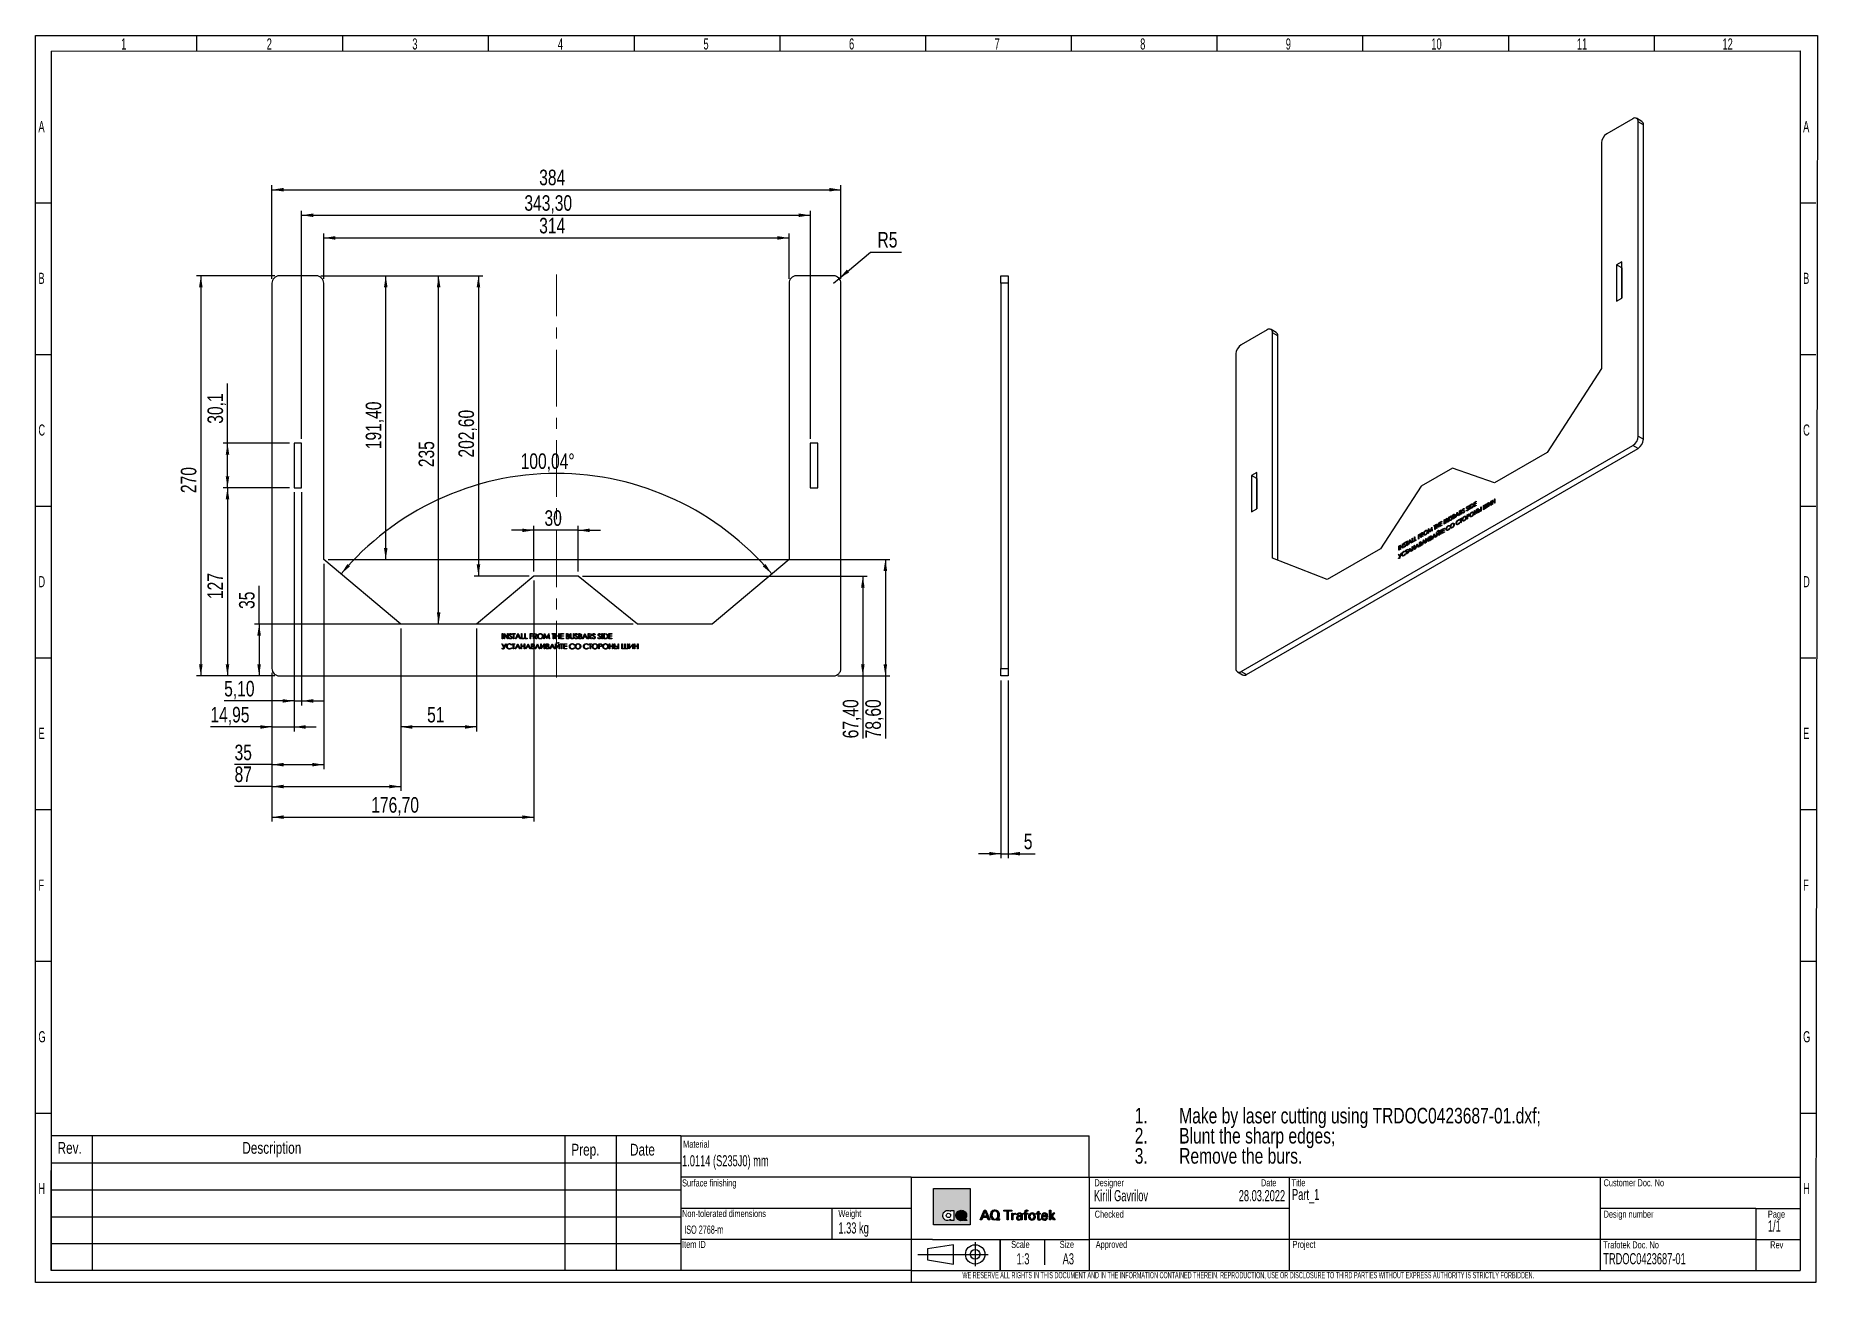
# Model space of a CAD drawing. Header units: millimetres. Extents: x 10 to 411, y 8 to 288.
import ezdxf

# ---------------------------------------------------------------- set-up
doc = ezdxf.new("R2010")
doc.units = ezdxf.units.MM
doc.linetypes.add('CENTERX2', pattern=[20.32, 12.7, -2.54, 2.54, -2.54])
for name, color, linetype in [('DIMENSIONS', 124, 'Continuous'), ('LOGOBLACK', 7, 'Continuous'), ('LOGORED', 242, 'Continuous'), ('LOGOWHITE', 7, 'Continuous'), ('SLD-0', 179, 'Continuous')]:
    doc.layers.add(name, color=color, linetype=linetype)
doc.styles.add('SLDTEXTSTYLE0', font='TXT', dxfattribs={"width": 0.605})
doc.styles.add('SLDTEXTSTYLE1', font='TXT', dxfattribs={"width": 0.75})
doc.styles.add('SLDTEXTSTYLE2', font='TXT', dxfattribs={"width": 0.623711})
doc.styles.add('SLDTEXTSTYLE3', font='TXT', dxfattribs={"width": 0.523918})
doc.dimstyles.new('SLDDIMSTYLE0', dxfattribs={"dimtxt": 3.5, "dimasz": 2.6, "dimexe": 0, "dimexo": 0.0625, "dimgap": 0.875, "dimtad": 1, "dimlfac": 3, "dimrnd": 1e-09, "dimzin": 12, "dimdsep": 46, "dimtxsty": 'SLDTEXTSTYLE1', "dimsah": 1, "dimcen": 0.09, "dimadec": 0, "dimazin": 3, "dimtfac": 1, "dimtofl": 0, "dimtmove": 0, "dimatfit": 3, "dimfxl": 1, "dimfrac": 2, "dimtolj": 1, "dimtzin": 12, "dimarcsym": 0})
doc.dimstyles.new('SLDDIMSTYLE1', dxfattribs={"dimtxt": 3.5, "dimasz": 2.6, "dimexe": 0, "dimexo": 0.0625, "dimgap": 0.875, "dimtad": 1, "dimdec": 0, "dimlfac": 3, "dimrnd": 1e-09, "dimzin": 12, "dimdsep": 46, "dimtxsty": 'SLDTEXTSTYLE1', "dimsah": 1, "dimcen": 0.09, "dimadec": 0, "dimazin": 3, "dimtfac": 1, "dimtdec": 0, "dimtofl": 0, "dimtmove": 0, "dimatfit": 3, "dimfxl": 1, "dimfrac": 2, "dimtolj": 1, "dimtzin": 12, "dimarcsym": 0})
doc.dimstyles.new('SLDDIMSTYLE2', dxfattribs={"dimtxt": 3.5, "dimasz": 2.6, "dimexe": 0, "dimexo": 0.0625, "dimgap": 0.875, "dimtad": 1, "dimlfac": 3, "dimrnd": 1e-09, "dimzin": 12, "dimdsep": 46, "dimtxsty": 'SLDTEXTSTYLE1', "dimsah": 1, "dimcen": 0.09, "dimadec": 0, "dimazin": 3, "dimtfac": 1, "dimtmove": 0, "dimatfit": 0, "dimfxl": 1, "dimfrac": 2, "dimtolj": 1, "dimtzin": 12, "dimarcsym": 0})
doc.dimstyles.new('SLDDIMSTYLE3', dxfattribs={"dimtxt": 3.5, "dimasz": 2.6, "dimexe": 0, "dimexo": 0.0625, "dimgap": 0.875, "dimtad": 1, "dimdec": 1, "dimlfac": 3, "dimrnd": 1e-09, "dimzin": 12, "dimdsep": 46, "dimtxsty": 'SLDTEXTSTYLE1', "dimsah": 1, "dimcen": 0.09, "dimadec": 0, "dimazin": 3, "dimtfac": 1, "dimtdec": 1, "dimtofl": 0, "dimtmove": 0, "dimatfit": 3, "dimfxl": 1, "dimfrac": 2, "dimtolj": 1, "dimtzin": 12, "dimarcsym": 0})
doc.dimstyles.new('SLDDIMSTYLE4', dxfattribs={"dimtxt": 3.5, "dimasz": 2.6, "dimexe": 0, "dimexo": 0.0625, "dimgap": 0.875, "dimtad": 1, "dimdec": 4, "dimlfac": 3, "dimzin": 12, "dimdsep": 46, "dimtxsty": 'SLDTEXTSTYLE1', "dimsah": 1, "dimcen": 0.09, "dimazin": 3, "dimtfac": 1, "dimtofl": 0, "dimtmove": 0, "dimatfit": 3, "dimfxl": 1, "dimfrac": 2, "dimtolj": 1, "dimtzin": 12, "dimarcsym": 0})
doc.dimstyles.new('SLDDIMSTYLE5', dxfattribs={"dimtxt": 3.5, "dimasz": 2.6, "dimexe": 0, "dimexo": 0.0625, "dimgap": 0.875, "dimtad": 0, "dimtih": 1, "dimtoh": 1, "dimlfac": 3, "dimrnd": 1e-09, "dimzin": 12, "dimdsep": 46, "dimtxsty": 'SLDTEXTSTYLE1', "dimsah": 1, "dimcen": 0, "dimadec": 0, "dimazin": 3, "dimtfac": 1, "dimtofl": 0, "dimtmove": 0, "dimatfit": 3, "dimfxl": 1, "dimfrac": 2, "dimtolj": 1, "dimtzin": 12, "dimarcsym": 0})

msp = doc.modelspace()

# ---------------------------------------------------------------- texts
at = {"layer": 'SLD-0'}
for s, insert, char_height, attachment_point, style in [('1', (28.97641, 287.877068), 2.5, 1, 'SLDTEXTSTYLE2'), ('2', (61.72641, 287.877068), 2.5, 1, 'SLDTEXTSTYLE2'), ('3', (94.47641, 287.877068), 2.5, 1, 'SLDTEXTSTYLE2'), ('4', (127.22641, 287.877068), 2.5, 1, 'SLDTEXTSTYLE2'), ('5', (159.97641, 287.877068), 2.5, 1, 'SLDTEXTSTYLE2'), ('6', (192.72641, 287.877068), 2.5, 1, 'SLDTEXTSTYLE2'), ('7', (225.47641, 287.877068), 2.5, 1, 'SLDTEXTSTYLE2'), ('8', (258.22641, 287.877068), 2.5, 1, 'SLDTEXTSTYLE2'), ('9', (290.97641, 287.877068), 2.5, 1, 'SLDTEXTSTYLE2'), ('10', (323.72641, 287.877068), 2.5, 1, 'SLDTEXTSTYLE2'), ('11', (356.47641, 287.877068), 2.5, 1, 'SLDTEXTSTYLE2'), ('12', (389.22641, 287.877068), 2.5, 1, 'SLDTEXTSTYLE2'), ('A', (10.362197, 269.27648), 2.5, 1, 'SLDTEXTSTYLE2'), ('A', (407.362197, 269.27648), 2.5, 1, 'SLDTEXTSTYLE2'), ('B', (10.362197, 235.15148), 2.5, 1, 'SLDTEXTSTYLE2'), ('B', (407.362197, 235.15148), 2.5, 1, 'SLDTEXTSTYLE2'), ('C', (10.362197, 201.02648), 2.5, 1, 'SLDTEXTSTYLE2'), ('C', (407.362197, 201.02648), 2.5, 1, 'SLDTEXTSTYLE2'), ('D', (10.362197, 166.90148), 2.5, 1, 'SLDTEXTSTYLE2'), ('D', (407.362197, 166.90148), 2.5, 1, 'SLDTEXTSTYLE2'), ('E', (10.362197, 132.77648), 2.5, 1, 'SLDTEXTSTYLE2'), ('E', (407.362197, 132.77648), 2.5, 1, 'SLDTEXTSTYLE2'), ('F', (10.362197, 98.65148), 2.5, 1, 'SLDTEXTSTYLE2'), ('F', (407.362197, 98.65148), 2.5, 1, 'SLDTEXTSTYLE2'), ('G', (10.362197, 64.52648), 2.5, 1, 'SLDTEXTSTYLE2'), ('G', (407.362197, 64.52648), 2.5, 1, 'SLDTEXTSTYLE2'), ('Rev.', (14.671048, 39.599169), 2.6458333, 1, 'SLDTEXTSTYLE1'), ('Description', (56.226936, 39.599169), 2.64583333, 1, 'SLDTEXTSTYLE1'), ('Prep.', (130.246907, 39.193598), 2.6458333, 1, 'SLDTEXTSTYLE1'), ('Date', (143.451091, 39.193598), 2.6458333, 1, 'SLDTEXTSTYLE1'), ('1.0114 (S235J0) mm', (155.167791, 36.623146), 2.5, 1, 'SLDTEXTSTYLE2'), ('Material', (155.401896, 39.91238), 1.5875, 1, 'SLDTEXTSTYLE2'), ('H', (10.362197, 30.40148), 2.5, 1, 'SLDTEXTSTYLE2'), ('Surface finishing', (155.167791, 31.183553), 1.5875, 1, 'SLDTEXTSTYLE2'), ('Kirill Gavrilov', (247.832449, 28.781236), 2.5, 1, 'SLDTEXTSTYLE2'), ('Designer', (247.930823, 31.225029), 1.5875, 1, 'SLDTEXTSTYLE2'), ('28.03.2022', (290.833689, 28.781236), 2.5, 3, 'SLDTEXTSTYLE2'), ('Date', (285.384135, 31.225029), 1.5875, 1, 'SLDTEXTSTYLE2'), ('Title', (292.281271, 31.225029), 1.5875, 1, 'SLDTEXTSTYLE2'), ('Part_1', (292.379675, 29.048318), 2.5, 1, 'SLDTEXTSTYLE2'), ('Customer Doc. No', (362.478783, 31.225029), 1.5875, 1, 'SLDTEXTSTYLE2'), ('H', (407.362197, 30.40148), 2.5, 1, 'SLDTEXTSTYLE2'), ('Non-tolerated dimensions', (155.167791, 24.297932), 1.5875, 1, 'SLDTEXTSTYLE2'), ('Weight', (190.336005, 24.297932), 1.5875, 1, 'SLDTEXTSTYLE2'), ('Checked', (247.992559, 24.151514), 1.5875, 1, 'SLDTEXTSTYLE2'), ('Design number', (362.478783, 24.155072), 1.5875, 1, 'SLDTEXTSTYLE2'), ('Page', (399.43893, 24.155072), 1.5875, 1, 'SLDTEXTSTYLE2'), ('ISO 2768-m', (155.654082, 20.806583), 1.8520833, 1, 'SLDTEXTSTYLE0'), ('1.33 kg', (190.336005, 21.511147), 2.5, 1, 'SLDTEXTSTYLE2'), ('1/1', (399.43893, 21.959693), 2.5, 1, 'SLDTEXTSTYLE2'), ('Item ID', (155.167791, 17.359041), 1.5875, 1, 'SLDTEXTSTYLE2'), ('Scale', (231.277457, 17.353764), 1.5875, 2, 'SLDTEXTSTYLE2'), ('Size', (241.730936, 17.353764), 1.5875, 2, 'SLDTEXTSTYLE2'), ('Approved', (248.22565, 17.353764), 1.5875, 1, 'SLDTEXTSTYLE2'), ('Project', (292.496955, 17.353764), 1.5875, 1, 'SLDTEXTSTYLE2'), ('Trafotek Doc. No', (362.407304, 17.258242), 1.5875, 1, 'SLDTEXTSTYLE2'), ('Rev', (399.963131, 17.258242), 1.5875, 1, 'SLDTEXTSTYLE2'), ('1:3', (231.862689, 14.568856), 2.5, 2, 'SLDTEXTSTYLE2'), ('A3', (242.061737, 14.568856), 2.5, 2, 'SLDTEXTSTYLE2'), ('TRDOC0423687-01', (362.407304, 14.593027), 2.5, 1, 'SLDTEXTSTYLE2'), ('WE RESERVE ALL RIGHTS IN THIS DOCUMENT AND IN THE INFORMATION CONTAINED THEREIN. REPRODUCTION, USE OR DISCLOSURE TO THIRD PARTIES WITHOUT EXPRESS AUTHORITY IS STRICTLY FORBIDDEN.', (218.230044, 10.348788), 1.4, 1, 'SLDTEXTSTYLE3')]:
    msp.add_mtext(s, dxfattribs=dict(at, insert=insert, char_height=char_height, attachment_point=attachment_point, style=style))

# ---------------------------------------------------------------- blocks, each defined once
blk = doc.blocks.new('Block1')
at = {"layer": 'SLD-0'}
for p, q in [((226.18, 17.65), (220.35, 16.72)), ((220.35, 16.72), (220.35, 14.22)), ((226.18, 13.29), (226.18, 17.65)), ((231.06, 18.21), (231.06, 12.79)), ((218.15, 15.47), (233.99, 15.47)), ((220.35, 14.22), (226.18, 13.29))]:
    blk.add_line(p, q, dxfattribs=at)
for radius in [2.18, 1.09]:
    blk.add_circle((231.06, 15.47), radius, dxfattribs=at)
blk = doc.blocks.new('AQ_Trafotek_Block')
at = {"layer": 'LOGOBLACK'}
h = blk.add_hatch(color=256, dxfattribs=at)
h.paths.add_polyline_path([(735, -337), (684, -460), (702, -460), (716, -428), (772, -428), (785, -460), (805, -460), (754, -337)], flags=0)
h.paths.add_polyline_path([(767, -414), (721, -414), (744, -355)], flags=0)
h = blk.add_hatch(color=256, dxfattribs=at)
edge = h.paths.add_edge_path(flags=0)
edge.add_spline(control_points=[(902, -448), (925, -428), (924, -386), (913, -350), (885, -330), (843, -337), (824, -353), (811, -381), (811, -412), (819, -437), (836, -456), (859, -464), (875, -463), (886, -460)], knot_values=[0, 0, 0, 0, 0.162892, 0.228963, 0.366562, 0.432634, 0.478693, 0.554572, 0.661574, 0.700725, 0.750248, 0.805808, 1, 1, 1, 1], weights=[1, 1, 1, 1, 1, 1, 1, 1, 1, 1, 1, 1, 1, 1], degree=3, periodic=0)
edge.add_line((886, -460), (930, -460))
edge.add_line((930, -460), (930, -448))
edge.add_line((930, -448), (902, -448))
edge = h.paths.add_edge_path(flags=0)
edge.add_spline(control_points=[(830, -399), (831, -384), (835, -357), (875, -343), (903, -365), (907, -405), (896, -446), (857, -453), (833, -431), (830, -411), (830, -399)], knot_values=[0, 0, 0, 0, 0.157283, 0.255803, 0.385488, 0.51687, 0.669308, 0.768318, 0.880169, 1, 1, 1, 1], weights=[1, 1, 1, 1, 1, 1, 1, 1, 1, 1, 1], degree=3, periodic=0)
for points in [[(977, -337), (977, -352), (1019, -352), (1019, -460), (1035, -460), (1035, -352), (1077, -352), (1077, -337)], [(1617, -375), (1597, -375), (1565, -409), (1565, -336), (1549, -336), (1549, -460), (1565, -460), (1565, -414), (1599, -460), (1620, -460), (1582, -411)]]:
    blk.add_hatch(color=256, dxfattribs=at).paths.add_polyline_path(points, flags=0)
h = blk.add_hatch(color=256, dxfattribs=at)
edge = h.paths.add_edge_path(flags=0)
edge.add_spline(control_points=[(1093, -411), (1095, -398), (1104, -386), (1123, -390), (1124, -390)], knot_values=[0, 0, 0, 0, 0.813923, 1, 1, 1, 1], weights=[1, 1, 1, 1, 1], degree=3, periodic=0)
edge.add_line((1124, -390), (1124, -375))
edge.add_spline(control_points=[(1124, -375), (1122, -374), (1101, -372), (1094, -389), (1093, -389)], knot_values=[0, 0, 0, 0, 0.625611, 1, 1, 1, 1], weights=[1, 1, 1, 1, 1], degree=3, periodic=0)
edge.add_line((1093, -389), (1093, -375))
edge.add_line((1093, -375), (1077, -375))
edge.add_line((1077, -375), (1077, -460))
edge.add_line((1077, -460), (1093, -460))
edge.add_line((1093, -460), (1093, -411))
h = blk.add_hatch(color=256, dxfattribs=at)
edge = h.paths.add_edge_path(flags=0)
edge.add_spline(control_points=[(1158, -397), (1160, -392), (1160, -382), (1195, -384), (1194, -406), (1194, -407)], knot_values=[0, 0, 0, 0, 0.487725, 0.720185, 1, 1, 1, 1], weights=[1, 1, 1, 1, 1, 1], degree=3, periodic=0)
edge.add_spline(control_points=[(1194, -407), (1165, -407), (1137, -410), (1137, -456), (1168, -466), (1185, -460), (1194, -448)], knot_values=[0, 0, 0, 0, 0.449684, 0.619999, 0.797809, 1, 1, 1, 1], weights=[1, 1, 1, 1, 1, 1, 1], degree=3, periodic=0)
edge.add_line((1194, -448), (1194, -460))
edge.add_line((1194, -460), (1209, -460))
edge.add_line((1209, -460), (1209, -392))
edge.add_spline(control_points=[(1209, -392), (1207, -380), (1190, -372), (1161, -371), (1143, -383), (1142, -397)], knot_values=[0, 0, 0, 0, 0.347593, 0.579527, 1, 1, 1, 1], weights=[1, 1, 1, 1, 1, 1], degree=3, periodic=0)
edge.add_line((1142, -397), (1158, -397))
edge = h.paths.add_edge_path(flags=0)
edge.add_spline(control_points=[(1193, -429), (1193, -436), (1187, -447), (1175, -452), (1159, -450), (1152, -438), (1155, -425), (1169, -418), (1186, -418), (1193, -418)], knot_values=[0, 0, 0, 0, 0.162836, 0.30852, 0.429135, 0.541088, 0.645395, 0.79804, 1, 1, 1, 1], weights=[1, 1, 1, 1, 1, 1, 1, 1, 1, 1], degree=3, periodic=0)
edge.add_line((1193, -418), (1193, -429))
h = blk.add_hatch(color=256, dxfattribs=at)
edge = h.paths.add_edge_path(flags=0)
edge.add_line((1258, -375), (1258, -357))
edge.add_spline(control_points=[(1258, -357), (1258, -355), (1260, -351), (1264, -349), (1266, -349)], knot_values=[0, 0, 0, 0, 0.493872, 1, 1, 1, 1], weights=[1, 1, 1, 1, 1], degree=3, periodic=0)
edge.add_line((1266, -349), (1280, -349))
edge.add_line((1280, -349), (1280, -337))
edge.add_spline(control_points=[(1280, -337), (1271, -334), (1247, -334), (1243, -351), (1243, -357)], knot_values=[0, 0, 0, 0, 0.724944, 1, 1, 1, 1], weights=[1, 1, 1, 1, 1], degree=3, periodic=0)
edge.add_line((1243, -357), (1243, -375))
edge.add_line((1243, -375), (1225, -375))
edge.add_line((1225, -375), (1225, -386))
edge.add_line((1225, -386), (1243, -386))
edge.add_line((1243, -386), (1243, -460))
edge.add_line((1243, -460), (1258, -460))
edge.add_line((1258, -460), (1258, -386))
edge.add_line((1258, -386), (1278, -386))
edge.add_line((1278, -386), (1278, -375))
edge.add_line((1278, -375), (1258, -375))
h = blk.add_hatch(color=256, dxfattribs=at)
edge = h.paths.add_edge_path(flags=0)
edge.add_spline(control_points=[(1288, -418), (1288, -431), (1297, -456), (1329, -466), (1364, -456), (1378, -423), (1369, -382), (1336, -369), (1298, -378), (1288, -402), (1288, -418)], knot_values=[0, 0, 0, 0, 0.130361, 0.249388, 0.355922, 0.49512, 0.618471, 0.746102, 0.840269, 1, 1, 1, 1], weights=[1, 1, 1, 1, 1, 1, 1, 1, 1, 1, 1], degree=3, periodic=0)
edge = h.paths.add_edge_path(flags=0)
edge.add_spline(control_points=[(1305, -418), (1305, -408), (1308, -391), (1333, -381), (1356, -393), (1357, -419), (1353, -445), (1328, -455), (1308, -442), (1305, -426), (1305, -418)], knot_values=[0, 0, 0, 0, 0.147742, 0.256769, 0.373643, 0.506367, 0.655125, 0.753769, 0.87571, 1, 1, 1, 1], weights=[1, 1, 1, 1, 1, 1, 1, 1, 1, 1, 1], degree=3, periodic=0)
h = blk.add_hatch(color=256, dxfattribs=at)
edge = h.paths.add_edge_path(flags=0)
edge.add_line((1401, -386), (1401, -445))
edge.add_spline(control_points=[(1401, -445), (1401, -450), (1405, -464), (1427, -461), (1436, -460)], knot_values=[0, 0, 0, 0, 0.293253, 1, 1, 1, 1], weights=[1, 1, 1, 1, 1], degree=3, periodic=0)
edge.add_line((1436, -460), (1436, -448))
edge.add_spline(control_points=[(1436, -448), (1431, -449), (1420, -450), (1417, -443), (1417, -440)], knot_values=[0, 0, 0, 0, 0.687979, 1, 1, 1, 1], weights=[1, 1, 1, 1, 1], degree=3, periodic=0)
edge.add_line((1417, -440), (1417, -386))
edge.add_line((1417, -386), (1435, -386))
edge.add_line((1435, -386), (1435, -375))
edge.add_line((1435, -375), (1417, -375))
edge.add_line((1417, -375), (1417, -351))
edge.add_line((1417, -351), (1401, -357))
edge.add_line((1401, -357), (1401, -375))
edge.add_line((1401, -375), (1385, -375))
edge.add_line((1385, -375), (1385, -386))
edge.add_line((1385, -386), (1401, -386))
h = blk.add_hatch(color=256, dxfattribs=at)
edge = h.paths.add_edge_path(flags=0)
edge.add_line((1464, -420), (1527, -420))
edge.add_spline(control_points=[(1527, -420), (1527, -399), (1521, -379), (1488, -369), (1455, -380), (1447, -418), (1454, -455), (1496, -469), (1525, -454), (1526, -434)], knot_values=[0, 0, 0, 0, 0.169898, 0.269728, 0.391341, 0.544509, 0.675963, 0.800633, 1, 1, 1, 1], weights=[1, 1, 1, 1, 1, 1, 1, 1, 1, 1], degree=3, periodic=0)
edge.add_line((1526, -434), (1510, -434))
edge.add_spline(control_points=[(1510, -434), (1510, -447), (1478, -459), (1464, -438), (1464, -420)], knot_values=[0, 0, 0, 0, 0.399735, 1, 1, 1, 1], weights=[1, 1, 1, 1, 1], degree=3, periodic=0)
edge = h.paths.add_edge_path(flags=0)
edge.add_line((1510, -409), (1465, -409))
edge.add_spline(control_points=[(1465, -409), (1465, -390), (1496, -375), (1510, -394), (1510, -409)], knot_values=[0, 0, 0, 0, 0.515872, 1, 1, 1, 1], weights=[1, 1, 1, 1, 1], degree=3, periodic=0)
at = {"layer": 'LOGORED'}
h = blk.add_hatch(color=256, dxfattribs=at)
h.paths.add_polyline_path([(100, -66), (100, -522), (557, -522), (557, -66)], flags=0)
edge = h.paths.add_edge_path(flags=0)
edge.add_line((489, -467), (481, -460))
edge.add_spline(control_points=[(481, -460), (481, -460), (450, -477), (385, -452), (374, -401), (390, -360), (426, -336), (491, -342), (527, -410), (500, -442), (499, -443)], knot_values=[0, 0, 0, 0, 0.13222, 0.219258, 0.380346, 0.473973, 0.591834, 0.699915, 0.828497, 1, 1, 1, 1], weights=[1, 1, 1, 1, 1, 1, 1, 1, 1, 1, 1], degree=3, periodic=0)
edge.add_line((499, -443), (522, -467))
edge.add_line((522, -467), (489, -467))
edge = h.paths.add_edge_path(flags=0)
edge.add_line((313, -466), (313, -452))
edge.add_spline(control_points=[(313, -452), (312, -452), (300, -468), (254, -468), (221, -442), (210, -396), (238, -348), (288, -332), (312, -353), (313, -354)], knot_values=[0, 0, 0, 0, 0.09906, 0.195454, 0.327314, 0.552214, 0.641111, 0.793423, 1, 1, 1, 1], weights=[1, 1, 1, 1, 1, 1, 1, 1, 1, 1], degree=3, periodic=0)
edge.add_line((313, -354), (313, -344))
edge.add_line((313, -344), (356, -344))
edge.add_line((356, -344), (356, -466))
edge.add_line((356, -466), (313, -466))
h = blk.add_hatch(color=256, dxfattribs=at)
edge = h.paths.add_edge_path(flags=0)
edge.add_spline(control_points=[(475, -418), (475, -418), (483, -407), (474, -385), (462, -375), (445, -373), (432, -379), (422, -388), (418, -411), (437, -435), (456, -431), (457, -431)], knot_values=[0, 0, 0, 0, 0.117515, 0.198973, 0.296883, 0.449973, 0.507573, 0.571323, 0.70267, 0.849661, 1, 1, 1, 1], weights=[1, 1, 1, 1, 1, 1, 1, 1, 1, 1, 1, 1], degree=3, periodic=0)
edge.add_line((457, -431), (443, -415))
edge.add_line((443, -415), (466, -411))
edge.add_line((466, -411), (475, -418))
at = {"layer": 'LOGOWHITE'}
h = blk.add_hatch(color=256, dxfattribs=at)
edge = h.paths.add_edge_path(flags=0)
edge.add_spline(control_points=[(499, -443), (500, -442), (527, -410), (491, -342), (426, -336), (390, -360), (374, -401), (385, -452), (450, -477), (481, -460), (481, -460)], knot_values=[0, 0, 0, 0, 0.171503, 0.300085, 0.408166, 0.526027, 0.619654, 0.780742, 0.86778, 1, 1, 1, 1], weights=[1, 1, 1, 1, 1, 1, 1, 1, 1, 1, 1], degree=3, periodic=0)
edge.add_line((481, -460), (489, -467))
edge.add_line((489, -467), (522, -467))
edge.add_line((522, -467), (499, -443))
edge = h.paths.add_edge_path(flags=0)
edge.add_line((443, -415), (457, -431))
edge.add_spline(control_points=[(457, -431), (456, -431), (437, -435), (418, -411), (422, -388), (432, -379), (445, -373), (462, -375), (474, -385), (483, -407), (475, -418), (475, -418)], knot_values=[0, 0, 0, 0, 0.150339, 0.29733, 0.428677, 0.492427, 0.550027, 0.703117, 0.801027, 0.882485, 1, 1, 1, 1], weights=[1, 1, 1, 1, 1, 1, 1, 1, 1, 1, 1, 1], degree=3, periodic=0)
edge.add_line((475, -418), (466, -411))
edge.add_line((466, -411), (443, -415))
at = {"color": 7, "linetype": 'Continuous', "lineweight": 18}
for p, q in [((499, -443), (522, -467)), ((481, -460), (489, -467)), ((489, -467), (522, -467))]:
    blk.add_line(p, q, dxfattribs=at)
at = {"layer": 'LOGOBLACK'}
for p, q in [((684, -460), (735, -337)), ((716, -428), (702, -460)), ((772, -428), (716, -428)), ((721, -414), (744, -355)), ((767, -414), (721, -414)), ((735, -337), (754, -337)), ((744, -355), (767, -414)), ((754, -337), (805, -460)), ((785, -460), (772, -428)), ((977, -337), (1077, -337)), ((977, -352), (977, -337)), ((1019, -352), (977, -352)), ((1019, -460), (1019, -352)), ((1077, -352), (1035, -352)), ((1035, -352), (1035, -460)), ((1077, -337), (1077, -352)), ((1077, -460), (1077, -375)), ((1077, -375), (1093, -375)), ((1093, -375), (1093, -389)), ((1093, -411), (1093, -460)), ((1124, -375), (1124, -390)), ((1158, -397), (1142, -397)), ((1193, -418), (1193, -429)), ((1209, -392), (1209, -460)), ((1225, -386), (1225, -375)), ((1225, -375), (1243, -375)), ((1243, -386), (1225, -386)), ((1243, -375), (1243, -357)), ((1243, -460), (1243, -386)), ((1258, -375), (1258, -357)), ((1258, -375), (1278, -375)), ((1278, -386), (1258, -386)), ((1258, -386), (1258, -460)), ((1280, -349), (1266, -349)), ((1278, -375), (1278, -386)), ((1280, -337), (1280, -349)), ((1385, -386), (1385, -375)), ((1385, -375), (1401, -375)), ((1401, -386), (1385, -386)), ((1401, -357), (1417, -351)), ((1401, -375), (1401, -357)), ((1401, -386), (1401, -445)), ((1417, -351), (1417, -375)), ((1417, -375), (1435, -375)), ((1435, -386), (1417, -386)), ((1417, -386), (1417, -440)), ((1435, -375), (1435, -386)), ((1527, -420), (1464, -420)), ((1510, -409), (1465, -409)), ((1510, -434), (1526, -434)), ((1549, -336), (1565, -336)), ((1549, -460), (1549, -336)), ((1565, -336), (1565, -409)), ((1597, -375), (1565, -409)), ((1599, -460), (1565, -414)), ((1565, -414), (1565, -460)), ((1617, -375), (1582, -411)), ((1582, -411), (1620, -460)), ((1617, -375), (1597, -375)), ((702, -460), (684, -460)), ((805, -460), (785, -460)), ((886, -460), (930, -460)), ((902, -448), (930, -448)), ((930, -460), (930, -448)), ((1035, -460), (1019, -460)), ((1093, -460), (1077, -460)), ((1194, -460), (1194, -448)), ((1209, -460), (1194, -460)), ((1258, -460), (1243, -460)), ((1436, -448), (1436, -460)), ((1565, -460), (1549, -460)), ((1620, -460), (1599, -460))]:
    blk.add_line(p, q, dxfattribs=at)
for points, knots in [([(886, -460), (875, -463), (859, -464), (836, -456), (819, -437), (811, -412), (811, -381), (824, -353), (843, -337), (885, -330), (913, -350), (924, -386), (925, -428), (902, -448)], [0, 0, 0, 0, 0.194192, 0.249752, 0.299275, 0.338426, 0.445428, 0.521307, 0.567366, 0.633438, 0.771037, 0.837108, 1, 1, 1, 1]), ([(830, -399), (831, -384), (835, -357), (875, -343), (903, -365), (907, -405), (896, -446), (857, -453), (833, -431), (830, -411), (830, -399)], [0, 0, 0, 0, 0.157283, 0.255803, 0.385488, 0.51687, 0.669308, 0.768318, 0.880169, 1, 1, 1, 1]), ([(1093, -389), (1094, -389), (1101, -372), (1122, -374), (1124, -375)], [0, 0, 0, 0, 0.374389, 1, 1, 1, 1]), ([(1124, -390), (1123, -390), (1104, -386), (1095, -398), (1093, -411)], [0, 0, 0, 0, 0.186077, 1, 1, 1, 1]), ([(1194, -407), (1165, -407), (1137, -410), (1137, -456), (1168, -466), (1185, -460), (1194, -448)], [0, 0, 0, 0, 0.449684, 0.619999, 0.797809, 1, 1, 1, 1]), ([(1142, -397), (1143, -383), (1161, -371), (1190, -372), (1207, -380), (1209, -392)], [0, 0, 0, 0, 0.420473, 0.652407, 1, 1, 1, 1]), ([(1193, -418), (1186, -418), (1169, -418), (1155, -425), (1152, -438), (1159, -450), (1175, -452), (1187, -447), (1193, -436), (1193, -429)], [0, 0, 0, 0, 0.20196, 0.354605, 0.458912, 0.570865, 0.69148, 0.837164, 1, 1, 1, 1]), ([(1194, -407), (1194, -406), (1195, -384), (1160, -382), (1160, -392), (1158, -397)], [0, 0, 0, 0, 0.279815, 0.512275, 1, 1, 1, 1]), ([(1243, -357), (1243, -351), (1247, -334), (1271, -334), (1280, -337)], [0, 0, 0, 0, 0.275056, 1, 1, 1, 1]), ([(1258, -357), (1258, -355), (1260, -351), (1264, -349), (1266, -349)], [0, 0, 0, 0, 0.493872, 1, 1, 1, 1]), ([(1288, -418), (1288, -402), (1298, -378), (1336, -369), (1369, -382), (1378, -423), (1364, -456), (1329, -466), (1297, -456), (1288, -431), (1288, -418)], [0, 0, 0, 0, 0.159731, 0.253898, 0.381529, 0.50488, 0.644078, 0.750612, 0.869639, 1, 1, 1, 1]), ([(1305, -418), (1305, -408), (1308, -391), (1333, -381), (1356, -393), (1357, -419), (1353, -445), (1328, -455), (1308, -442), (1305, -426), (1305, -418)], [0, 0, 0, 0, 0.147742, 0.256769, 0.373643, 0.506367, 0.655125, 0.753769, 0.87571, 1, 1, 1, 1]), ([(1401, -445), (1401, -450), (1405, -464), (1427, -461), (1436, -460)], [0, 0, 0, 0, 0.293253, 1, 1, 1, 1]), ([(1417, -440), (1417, -443), (1420, -450), (1431, -449), (1436, -448)], [0, 0, 0, 0, 0.312021, 1, 1, 1, 1]), ([(1527, -420), (1527, -399), (1521, -379), (1488, -369), (1455, -380), (1447, -418), (1454, -455), (1496, -469), (1525, -454), (1526, -434)], [0, 0, 0, 0, 0.169898, 0.269728, 0.391341, 0.544509, 0.675963, 0.800633, 1, 1, 1, 1]), ([(1510, -434), (1510, -447), (1478, -459), (1464, -438), (1464, -420)], [0, 0, 0, 0, 0.399735, 1, 1, 1, 1]), ([(1465, -409), (1465, -390), (1496, -375), (1510, -394), (1510, -409)], [0, 0, 0, 0, 0.515872, 1, 1, 1, 1])]:
    blk.add_open_spline(points, degree=3, knots=knots, dxfattribs=at)
at = {"layer": 'LOGORED'}
for p, q in [((100, -66), (557, -66)), ((100, -522), (100, -66)), ((557, -66), (557, -522)), ((466, -411), (443, -415)), ((443, -415), (457, -431)), ((475, -418), (466, -411)), ((557, -522), (100, -522))]:
    blk.add_line(p, q, dxfattribs=at)
at = {"layer": 'LOGORED', "linetype": 'Continuous'}
blk.add_ellipse((287, -404), major_axis=(3.9, -27.3), ratio=0.991275, dxfattribs=at)
at = {"layer": 'LOGORED'}
blk.add_open_spline([(457, -431), (456, -431), (437, -435), (418, -411), (422, -388), (432, -379), (445, -373), (462, -375), (474, -385), (483, -407), (475, -418), (475, -418)], degree=3, knots=[0, 0, 0, 0, 0.150339, 0.29733, 0.428677, 0.492427, 0.550027, 0.703117, 0.801027, 0.882485, 1, 1, 1, 1], dxfattribs=at)
at = {"layer": 'LOGOWHITE'}
for p, q in [((313, -354), (313, -344)), ((313, -344), (356, -344)), ((356, -344), (356, -466)), ((313, -466), (313, -452)), ((356, -466), (313, -466))]:
    blk.add_line(p, q, dxfattribs=at)
for points, knots in [([(313, -452), (312, -452), (300, -468), (254, -468), (221, -442), (210, -396), (238, -348), (288, -332), (312, -353), (313, -354)], [0, 0, 0, 0, 0.09906, 0.195454, 0.327314, 0.552214, 0.641111, 0.793423, 1, 1, 1, 1]), ([(481, -460), (481, -460), (450, -477), (385, -452), (374, -401), (390, -360), (426, -336), (491, -342), (527, -410), (500, -442), (499, -443)], [0, 0, 0, 0, 0.13222, 0.219258, 0.380346, 0.473973, 0.591834, 0.699915, 0.828497, 1, 1, 1, 1])]:
    blk.add_open_spline(points, degree=3, knots=knots, dxfattribs=at)
blk = doc.blocks.new('SW_NOTE_0')
at = {"layer": 'DIMENSIONS', "color": 0, "char_height": 3.5, "attachment_point": 1, "style": 'SLDTEXTSTYLE1'}
for s, insert in [('1.', (-10, 4.51)), ('Make by laser cutting using TRDOC0423687-01.dxf;', (0, 4.51)), ('2.', (-10, -0.01)), ('Blunt the sharp edges;', (0, -0.01)), ('3.', (-10, -4.54)), ('Remove the burs.', (0, -4.54))]:
    blk.add_mtext(s, dxfattribs=dict(at, insert=insert))
blk = doc.blocks.new('_D')
at = {"layer": 'DIMENSIONS'}
for p, q in [((62.9, 233.79), (62.9, 254.83)), ((62.9, 253.83), (190.9, 253.83)), ((190.9, 233.79), (190.9, 254.83))]:
    blk.add_line(p, q, dxfattribs=at)
for points in [[(62.9, 253.83), (65.5, 253.43), (65.5, 254.23)], [(190.9, 253.83), (188.3, 254.23), (188.3, 253.43)]]:
    blk.add_solid(points, dxfattribs=at)
at = {"layer": 'DIMENSIONS', "insert": (123.02, 258.35), "char_height": 3.5, "attachment_point": 1, "style": 'SLDTEXTSTYLE1'}
blk.add_mtext('384', dxfattribs=at)
blk = doc.blocks.new('_D_1')
at = {"layer": 'DIMENSIONS'}
for p, q in [((63.57, 234.46), (45.9, 234.46)), ((46.9, 234.46), (46.9, 144.46)), ((63.57, 144.46), (45.9, 144.46))]:
    blk.add_line(p, q, dxfattribs=at)
for points in [[(46.9, 234.46), (46.5, 231.86), (47.3, 231.86)], [(46.9, 144.46), (47.3, 147.06), (46.5, 147.06)]]:
    blk.add_solid(points, dxfattribs=at)
at = {"layer": 'DIMENSIONS', "insert": (42.39, 185.58), "char_height": 3.5, "attachment_point": 1, "rotation": 90, "style": 'SLDTEXTSTYLE1'}
blk.add_mtext('270', dxfattribs=at)
blk = doc.blocks.new('_D_2')
at = {"layer": 'DIMENSIONS'}
for p, q in [((66.88, 186.78), (51.9, 186.78)), ((52.9, 186.78), (52.9, 144.46)), ((63.57, 144.46), (51.9, 144.46))]:
    blk.add_line(p, q, dxfattribs=at)
for points in [[(52.9, 186.78), (52.5, 184.18), (53.3, 184.18)], [(52.9, 144.46), (53.3, 147.06), (52.5, 147.06)]]:
    blk.add_solid(points, dxfattribs=at)
at = {"layer": 'DIMENSIONS', "insert": (48.39, 161.74), "char_height": 3.5, "attachment_point": 1, "rotation": 90, "style": 'SLDTEXTSTYLE1'}
blk.add_mtext('127', dxfattribs=at)
blk = doc.blocks.new('_D_3')
at = {"layer": 'DIMENSIONS'}
for p, q in [((67.88, 185.78), (67.88, 131.97)), ((62.9, 145.13), (62.9, 131.97)), ((62.9, 132.97), (49.06, 132.97)), ((62.9, 132.97), (67.88, 132.97)), ((67.88, 132.97), (72.88, 132.97))]:
    blk.add_line(p, q, dxfattribs=at)
for points in [[(62.9, 132.97), (60.3, 133.37), (60.3, 132.57)], [(67.88, 132.97), (70.48, 132.57), (70.48, 133.37)]]:
    blk.add_solid(points, dxfattribs=at)
at = {"layer": 'DIMENSIONS', "insert": (49.06, 137.49), "char_height": 3.5, "attachment_point": 1, "style": 'SLDTEXTSTYLE1'}
blk.add_mtext('14,95', dxfattribs=at)
blk = doc.blocks.new('_D_4')
at = {"layer": 'DIMENSIONS'}
for p, q in [((52.9, 196.81), (52.9, 210.23)), ((66.88, 196.81), (51.9, 196.81)), ((52.9, 186.78), (52.9, 196.81)), ((66.88, 186.78), (51.9, 186.78))]:
    blk.add_line(p, q, dxfattribs=at)
for points in [[(52.9, 196.81), (52.5, 194.21), (53.3, 194.21)], [(52.9, 186.78), (53.3, 189.38), (52.5, 189.38)]]:
    blk.add_solid(points, dxfattribs=at)
at = {"layer": 'DIMENSIONS', "insert": (48.39, 201.18), "char_height": 3.5, "attachment_point": 1, "rotation": 90, "style": 'SLDTEXTSTYLE1'}
blk.add_mtext('30,1', dxfattribs=at)
blk = doc.blocks.new('_D_5')
at = {"layer": 'DIMENSIONS'}
for p, q in [((67.88, 185.78), (67.88, 137.83)), ((69.58, 185.78), (69.58, 137.83)), ((67.88, 138.83), (52.15, 138.83)), ((67.88, 138.83), (69.58, 138.83)), ((69.58, 138.83), (74.58, 138.83))]:
    blk.add_line(p, q, dxfattribs=at)
for points in [[(67.88, 138.83), (65.28, 139.23), (65.28, 138.43)], [(69.58, 138.83), (72.18, 138.43), (72.18, 139.23)]]:
    blk.add_solid(points, dxfattribs=at)
at = {"layer": 'DIMENSIONS', "insert": (52.15, 143.34), "char_height": 3.5, "attachment_point": 1, "style": 'SLDTEXTSTYLE1'}
blk.add_mtext('5,10', dxfattribs=at)
blk = doc.blocks.new('_D_6')
at = {"layer": 'DIMENSIONS'}
blk.add_arc((126.9, 126.78), 63.22, 39.9785, 140.0215, dxfattribs=at)
for points in [[(78.45, 167.4), (80.46, 169.1), (79.86, 169.62)], [(175.35, 167.4), (173.94, 169.62), (173.34, 169.1)]]:
    blk.add_solid(points, dxfattribs=at)
at = {"layer": 'DIMENSIONS', "insert": (118.85, 194.52), "char_height": 3.5, "attachment_point": 1, "style": 'SLDTEXTSTYLE1'}
blk.add_mtext('100,04°', dxfattribs=at)
blk = doc.blocks.new('_D_7')
at = {"layer": 'DIMENSIONS'}
for p, q in [((75.57, 170.66), (201.9, 170.66)), ((200.9, 170.66), (200.9, 144.46)), ((190.23, 144.46), (201.9, 144.46)), ((200.9, 144.46), (200.9, 130.41))]:
    blk.add_line(p, q, dxfattribs=at)
for points in [[(200.9, 170.66), (200.5, 168.06), (201.3, 168.06)], [(200.9, 144.46), (201.3, 147.06), (200.5, 147.06)]]:
    blk.add_solid(points, dxfattribs=at)
at = {"layer": 'DIMENSIONS', "insert": (196.39, 130.41), "char_height": 3.5, "attachment_point": 1, "rotation": 90, "style": 'SLDTEXTSTYLE1'}
blk.add_mtext('78,60', dxfattribs=at)
blk = doc.blocks.new('_D_8')
at = {"layer": 'DIMENSIONS'}
for p, q in [((121.8, 177.21), (116.8, 177.21)), ((121.8, 167.93), (121.8, 178.21)), ((131.8, 177.21), (121.8, 177.21)), ((131.8, 167.93), (131.8, 178.21)), ((131.8, 177.21), (136.8, 177.21))]:
    blk.add_line(p, q, dxfattribs=at)
for points in [[(121.8, 177.21), (119.2, 177.61), (119.2, 176.81)], [(131.8, 177.21), (134.4, 176.81), (134.4, 177.61)]]:
    blk.add_solid(points, dxfattribs=at)
at = {"layer": 'DIMENSIONS', "insert": (124.21, 181.72), "char_height": 3.5, "attachment_point": 1, "style": 'SLDTEXTSTYLE1'}
blk.add_mtext('30', dxfattribs=at)
blk = doc.blocks.new('_D_9')
at = {"layer": 'DIMENSIONS'}
for p, q in [((132.8, 166.93), (196.83, 166.93)), ((195.83, 166.93), (195.83, 144.46)), ((190.23, 144.46), (196.83, 144.46)), ((195.83, 144.46), (195.83, 130.41))]:
    blk.add_line(p, q, dxfattribs=at)
for points in [[(195.83, 166.93), (195.43, 164.33), (196.23, 164.33)], [(195.83, 144.46), (196.23, 147.06), (195.43, 147.06)]]:
    blk.add_solid(points, dxfattribs=at)
at = {"layer": 'DIMENSIONS', "insert": (191.32, 130.41), "char_height": 3.5, "attachment_point": 1, "rotation": 90, "style": 'SLDTEXTSTYLE1'}
blk.add_mtext('67,40', dxfattribs=at)
blk = doc.blocks.new('_D_10')
at = {"layer": 'DIMENSIONS'}
for p, q in [((91.9, 155.13), (91.9, 131.97)), ((108.9, 155.13), (108.9, 131.97)), ((108.9, 132.97), (91.9, 132.97))]:
    blk.add_line(p, q, dxfattribs=at)
for points in [[(91.9, 132.97), (94.5, 132.57), (94.5, 133.37)], [(108.9, 132.97), (106.3, 133.37), (106.3, 132.57)]]:
    blk.add_solid(points, dxfattribs=at)
at = {"layer": 'DIMENSIONS', "insert": (97.81, 137.49), "char_height": 3.5, "attachment_point": 1, "style": 'SLDTEXTSTYLE1'}
blk.add_mtext('51', dxfattribs=at)
blk = doc.blocks.new('_D_11')
at = {"layer": 'DIMENSIONS'}
for p, q in [((74.57, 169.66), (74.57, 123.49)), ((62.9, 145.13), (62.9, 123.49)), ((62.9, 124.49), (54.49, 124.49)), ((62.9, 124.49), (74.57, 124.49))]:
    blk.add_line(p, q, dxfattribs=at)
for points in [[(62.9, 124.49), (65.5, 124.09), (65.5, 124.89)], [(74.57, 124.49), (71.97, 124.89), (71.97, 124.09)]]:
    blk.add_solid(points, dxfattribs=at)
at = {"layer": 'DIMENSIONS', "insert": (54.49, 129), "char_height": 3.5, "attachment_point": 1, "style": 'SLDTEXTSTYLE1'}
blk.add_mtext('35', dxfattribs=at)
blk = doc.blocks.new('_D_12')
at = {"layer": 'DIMENSIONS'}
for p, q in [((91.9, 155.13), (91.9, 118.57)), ((62.9, 145.13), (62.9, 118.57)), ((62.9, 119.57), (54.49, 119.57)), ((62.9, 119.57), (91.9, 119.57))]:
    blk.add_line(p, q, dxfattribs=at)
for points in [[(62.9, 119.57), (65.5, 119.17), (65.5, 119.97)], [(91.9, 119.57), (89.3, 119.97), (89.3, 119.17)]]:
    blk.add_solid(points, dxfattribs=at)
at = {"layer": 'DIMENSIONS', "insert": (54.49, 124.08), "char_height": 3.5, "attachment_point": 1, "style": 'SLDTEXTSTYLE1'}
blk.add_mtext('87', dxfattribs=at)
blk = doc.blocks.new('_D_13')
at = {"layer": 'DIMENSIONS'}
for p, q in [((121.8, 165.93), (121.8, 111.68)), ((62.9, 145.13), (62.9, 111.68)), ((62.9, 112.68), (121.8, 112.68))]:
    blk.add_line(p, q, dxfattribs=at)
for points in [[(62.9, 112.68), (65.5, 112.28), (65.5, 113.08)], [(121.8, 112.68), (119.2, 113.08), (119.2, 112.28)]]:
    blk.add_solid(points, dxfattribs=at)
at = {"layer": 'DIMENSIONS', "insert": (85.24, 117.19), "char_height": 3.5, "attachment_point": 1, "style": 'SLDTEXTSTYLE1'}
blk.add_mtext('176,70', dxfattribs=at)
blk = doc.blocks.new('_D_14')
at = {"layer": 'DIMENSIONS'}
for p, q in [((73.9, 234.46), (101.4, 234.46)), ((100.4, 156.13), (100.4, 234.46))]:
    blk.add_line(p, q, dxfattribs=at)
for points in [[(100.4, 234.46), (100, 231.86), (100.8, 231.86)], [(100.4, 156.13), (100.8, 158.73), (100, 158.73)]]:
    blk.add_solid(points, dxfattribs=at)
at = {"layer": 'DIMENSIONS', "insert": (95.89, 191.41), "char_height": 3.5, "attachment_point": 1, "rotation": 90, "style": 'SLDTEXTSTYLE1'}
blk.add_mtext('235', dxfattribs=at)
blk = doc.blocks.new('_D_15')
at = {"layer": 'DIMENSIONS'}
for p, q in [((73.9, 234.46), (110.36, 234.46)), ((109.36, 234.46), (109.36, 166.93)), ((120.8, 166.93), (108.36, 166.93))]:
    blk.add_line(p, q, dxfattribs=at)
for points in [[(109.36, 234.46), (108.96, 231.86), (109.76, 231.86)], [(109.36, 166.93), (109.76, 169.53), (108.96, 169.53)]]:
    blk.add_solid(points, dxfattribs=at)
at = {"layer": 'DIMENSIONS', "insert": (104.85, 193.58), "char_height": 3.5, "attachment_point": 1, "rotation": 90, "style": 'SLDTEXTSTYLE1'}
blk.add_mtext('202,60', dxfattribs=at)
blk = doc.blocks.new('_D_16')
at = {"layer": 'DIMENSIONS'}
for p, q in [((74.57, 233.79), (74.57, 243.99)), ((74.57, 242.99), (179.23, 242.99)), ((179.23, 233.79), (179.23, 243.99))]:
    blk.add_line(p, q, dxfattribs=at)
for points in [[(74.57, 242.99), (77.17, 242.59), (77.17, 243.39)], [(179.23, 242.99), (176.63, 243.39), (176.63, 242.59)]]:
    blk.add_solid(points, dxfattribs=at)
at = {"layer": 'DIMENSIONS', "insert": (123.02, 247.51), "char_height": 3.5, "attachment_point": 1, "style": 'SLDTEXTSTYLE1'}
blk.add_mtext('314', dxfattribs=at)
blk = doc.blocks.new('_D_17')
at = {"layer": 'DIMENSIONS'}
for p, q in [((69.58, 197.81), (69.58, 249.09)), ((184.02, 197.81), (184.02, 249.09)), ((69.58, 248.09), (184.02, 248.09))]:
    blk.add_line(p, q, dxfattribs=at)
for points in [[(69.58, 248.09), (72.18, 247.69), (72.18, 248.49)], [(184.02, 248.09), (181.42, 248.49), (181.42, 247.69)]]:
    blk.add_solid(points, dxfattribs=at)
at = {"layer": 'DIMENSIONS', "insert": (119.69, 252.6), "char_height": 3.5, "attachment_point": 1, "style": 'SLDTEXTSTYLE1'}
blk.add_mtext('343,30', dxfattribs=at)
blk = doc.blocks.new('_D_18')
at = {"layer": 'DIMENSIONS'}
for p, q in [((60.01, 156.13), (60.01, 164.69)), ((144.17, 156.13), (59.01, 156.13)), ((60.01, 156.13), (60.01, 144.46)), ((63.57, 144.46), (59.01, 144.46))]:
    blk.add_line(p, q, dxfattribs=at)
for points in [[(60.01, 156.13), (59.61, 153.53), (60.41, 153.53)], [(60.01, 144.46), (60.41, 147.06), (59.61, 147.06)]]:
    blk.add_solid(points, dxfattribs=at)
at = {"layer": 'DIMENSIONS', "insert": (55.49, 159.52), "char_height": 3.5, "attachment_point": 1, "rotation": 90, "style": 'SLDTEXTSTYLE1'}
blk.add_mtext('35', dxfattribs=at)
blk = doc.blocks.new('_D_19')
at = {"layer": 'DIMENSIONS'}
for p, q in [((190.51, 233.87), (197.54, 239.81)), ((197.54, 239.81), (204.55, 239.81)), ((189.23, 232.79), (190.51, 233.87))]:
    blk.add_line(p, q, dxfattribs=at)
blk.add_solid([(190.51, 233.87), (192.75, 235.24), (192.24, 235.85)], dxfattribs=at)
at = {"layer": 'DIMENSIONS', "insert": (199.13, 244.32), "char_height": 3.5, "attachment_point": 1, "style": 'SLDTEXTSTYLE1'}
blk.add_mtext('R5', dxfattribs=at)
blk = doc.blocks.new('_D_20')
at = {"layer": 'DIMENSIONS'}
for p, q in [((73.9, 234.46), (89.5, 234.46)), ((88.5, 170.66), (88.5, 234.46)), ((75.57, 170.66), (89.5, 170.66))]:
    blk.add_line(p, q, dxfattribs=at)
for points in [[(88.5, 234.46), (88.1, 231.86), (88.9, 231.86)], [(88.5, 170.66), (88.9, 173.26), (88.1, 173.26)]]:
    blk.add_solid(points, dxfattribs=at)
at = {"layer": 'DIMENSIONS', "insert": (83.99, 195.45), "char_height": 3.5, "attachment_point": 1, "rotation": 90, "style": 'SLDTEXTSTYLE1'}
blk.add_mtext('191,40', dxfattribs=at)
blk = doc.blocks.new('_D_21')
at = {"layer": 'DIMENSIONS'}
for p, q in [((226.88, 143.46), (226.88, 103.46)), ((228.55, 143.46), (228.55, 103.46)), ((226.88, 104.46), (221.88, 104.46)), ((226.88, 104.46), (228.55, 104.46)), ((228.55, 104.46), (234.63, 104.46))]:
    blk.add_line(p, q, dxfattribs=at)
for points in [[(226.88, 104.46), (224.28, 104.86), (224.28, 104.06)], [(228.55, 104.46), (231.15, 104.06), (231.15, 104.86)]]:
    blk.add_solid(points, dxfattribs=at)
at = {"layer": 'DIMENSIONS', "insert": (232.04, 108.97), "char_height": 3.5, "attachment_point": 1, "style": 'SLDTEXTSTYLE1'}
blk.add_mtext('5', dxfattribs=at)

# ---------------------------------------------------------------- dimensions: what is measured, and where the dimension line sits
at = {"layer": 'DIMENSIONS'}
for base, p1, p2, dimstyle, picture, middle in [((190.899857, 253.834184), (62.899857, 232.793053), (190.899857, 232.793053), 'SLDDIMSTYLE0', '_D', (126.899857, 253.834184)), ((184.016524, 248.089044), (69.58319, 196.809719), (184.016524, 196.809719), 'SLDDIMSTYLE0', '_D_17', (126.799857, 248.089044)), ((179.23319, 242.993417), (74.566524, 232.793053), (179.23319, 232.793053), 'SLDDIMSTYLE0', '_D_16', (126.899857, 242.993417)), ((67.88319, 132.9736), (62.899857, 146.126386), (67.88319, 186.776386), 'SLDDIMSTYLE2', '_D_3', (54.876092, 132.9736)), ((69.58319, 138.825953), (67.88319, 186.776386), (69.58319, 186.776386), 'SLDDIMSTYLE2', '_D_5', (56.675126, 138.825953)), ((121.799857, 177.207464), (131.799857, 166.926386), (121.799857, 166.926386), 'SLDDIMSTYLE2', '_D_8', (126.799857, 177.207464)), ((74.566524, 124.48658), (62.899857, 146.126386), (74.566524, 170.659719), 'SLDDIMSTYLE0', '_D_11', (57.078439, 124.48658)), ((121.799857, 112.677684), (62.899857, 146.126386), (121.799857, 166.926386), 'SLDDIMSTYLE0', '_D_13', (92.349857, 112.677684)), ((91.899857, 119.566206), (62.899857, 146.126386), (91.899857, 156.126386), 'SLDDIMSTYLE0', '_D_12', (57.078439, 119.566206)), ((91.899857, 132.9736), (108.899857, 156.126386), (91.899857, 156.126386), 'SLDDIMSTYLE2', '_D_10', (100.399857, 132.9736)), ((228.547608, 104.459719), (226.880941, 144.459719), (228.547608, 144.459719), 'SLDDIMSTYLE2', '_D_21', (233.33564, 104.459719))]:
    dim = msp.add_linear_dim(base=base, p1=p1, p2=p2, dimstyle=dimstyle, dxfattribs=at)
    dim.commit()
    dim.dimension.update_dxf_attribs({"geometry": picture, "text_midpoint": middle, "dimtype": 160})
dim = msp.add_radius_dim(center=(189.23319, 232.793053), mpoint=(190.506641, 233.868274), dimstyle='SLDDIMSTYLE5', dxfattribs=at)
dim.commit()
dim.dimension.update_dxf_attribs({"geometry": '_D_19', "text_midpoint": (201.837508, 242.58487), "dimtype": 164})
for base, p1, p2, dimstyle, picture, middle in [((46.899857, 144.459719), (64.566524, 234.459719), (64.566524, 144.459719), 'SLDDIMSTYLE0', '_D_1', (46.899857, 189.459719)), ((100.399857, 234.459719), (108.899857, 156.126386), (72.899857, 234.459719), 'SLDDIMSTYLE0', '_D_14', (100.399857, 195.293053)), ((109.363053, 166.926386), (72.899857, 234.459719), (121.799857, 166.926386), 'SLDDIMSTYLE0', '_D_15', (109.363053, 200.693053)), ((88.498623, 234.459719), (74.566524, 170.659719), (72.899857, 234.459719), 'SLDDIMSTYLE0', '_D_20', (88.498623, 202.559719)), ((52.899857, 196.809719), (67.88319, 186.776386), (67.88319, 196.809719), 'SLDDIMSTYLE3', '_D_4', (52.899857, 205.706027)), ((52.899857, 144.459719), (67.88319, 186.776386), (64.566524, 144.459719), 'SLDDIMSTYLE1', '_D_2', (52.899857, 165.618053)), ((200.899857, 144.459719), (74.566524, 170.659719), (189.23319, 144.459719), 'SLDDIMSTYLE0', '_D_7', (200.899857, 136.228074)), ((60.005725, 144.459719), (145.166524, 156.126386), (64.566524, 144.459719), 'SLDDIMSTYLE0', '_D_18', (60.005725, 162.101634)), ((195.832964, 144.459719), (131.799857, 166.926386), (189.23319, 144.459719), 'SLDDIMSTYLE0', '_D_9', (195.832964, 136.228074))]:
    dim = msp.add_linear_dim(base=base, p1=p1, p2=p2, angle=90, dimstyle=dimstyle, dxfattribs=at)
    dim.commit()
    dim.dimension.update_dxf_attribs({"geometry": picture, "text_midpoint": middle, "dimtype": 160})
dim = msp.add_angular_dim_2l(base=(126.899857, 190.004679), line1=((161.899857, 156.126386), (179.23319, 170.659719)), line2=((74.566524, 170.659719), (91.899857, 156.126386)), dimstyle='SLDDIMSTYLE4', dxfattribs=at)
dim.commit()
dim.dimension.update_dxf_attribs({"geometry": '_D_6', "text_midpoint": (126.899857, 190.004679), "dimtype": 162})

# ---------------------------------------------------------------- linework, layer by layer
at = {"color": 7, "linetype": 'Continuous', "lineweight": 25}
for p, q in [((369.084236, 269.812486), (363.191679, 266.410786)), ((371.096013, 269.214659), (369.917501, 269.894999)), ((370.262747, 198.365054), (370.262747, 269.131925)), ((371.441258, 268.451585), (370.262747, 269.131925)), ((371.441258, 197.684714), (371.441258, 268.451585)), ((362.013168, 264.369544), (362.013168, 213.635142)), ((366.597577, 237.634207), (365.395495, 236.94026)), ((365.395495, 236.94026), (365.395495, 228.747634)), ((366.574007, 236.25992), (365.395495, 236.94026)), ((366.597577, 229.441581), (366.597577, 237.634207)), ((62.899857, 232.793053), (62.899857, 146.126386)), ((72.899857, 234.459719), (64.566524, 234.459719)), ((74.566524, 170.659719), (74.566524, 232.793053)), ((179.23319, 232.793053), (179.23319, 170.659719)), ((189.23319, 234.459719), (180.899857, 234.459719)), ((190.899857, 146.126386), (190.899857, 232.793053)), ((226.880941, 232.793053), (226.880941, 234.459719)), ((226.880941, 234.459719), (228.547608, 234.459719)), ((228.547608, 232.793053), (226.880941, 232.793053)), ((226.880941, 232.793053), (226.880941, 146.126386)), ((228.547608, 234.459719), (228.547608, 232.793053)), ((228.547608, 232.793053), (228.547608, 146.126386)), ((366.597577, 236.273527), (366.574007, 236.25992)), ((366.574007, 236.25992), (366.574007, 229.427974)), ((365.395495, 228.747634), (366.597577, 229.441581)), ((286.824147, 222.324747), (280.93159, 218.923047)), ((288.835924, 221.726921), (287.657413, 222.407261)), ((288.002658, 170.909784), (288.002658, 221.644186)), ((289.18117, 220.963846), (288.002658, 221.644186)), ((289.18117, 170.44906), (289.18117, 220.963846)), ((279.753079, 216.881806), (279.753079, 146.114935)), ((362.013168, 213.635142), (349.75665, 194.692545)), ((69.58319, 196.809719), (67.88319, 196.809719)), ((67.88319, 196.809719), (67.88319, 186.776386)), ((69.58319, 186.776386), (69.58319, 196.809719)), ((185.716524, 196.809719), (184.016524, 196.809719)), ((184.016524, 196.809719), (184.016524, 186.776386)), ((185.716524, 186.776386), (185.716524, 196.809719)), ((370.262747, 198.365054), (371.441258, 197.684714)), ((280.93159, 145.434374), (369.084236, 196.323813)), ((282.110102, 144.754034), (370.262747, 195.643473)), ((349.75665, 194.692545), (337.924397, 187.86193)), ((370.262747, 195.643473), (369.084236, 196.323813)), ((284.478909, 190.228109), (283.276828, 189.534162)), ((283.276828, 189.534162), (283.276828, 181.341536)), ((284.455339, 188.853822), (283.276828, 189.534162)), ((284.478909, 188.867429), (284.455339, 188.853822)), ((284.455339, 188.853822), (284.455339, 182.021876)), ((284.478909, 182.035483), (284.478909, 190.228109)), ((328.472736, 191.224244), (321.401669, 187.142203)), ((337.924397, 187.86193), (328.472736, 191.224244)), ((67.88319, 186.776386), (69.58319, 186.776386)), ((184.016524, 186.776386), (185.716524, 186.776386)), ((321.401669, 187.142203), (312.279991, 173.05773)), ((283.276828, 181.341536), (284.478909, 182.035483)), ((328.273796, 180.409944), (328.155945, 180.477978)), ((328.313042, 180.352537), (328.263021, 180.381413)), ((328.375736, 180.443608), (328.308807, 180.346385)), ((328.555534, 180.684229), (328.716494, 180.777149)), ((328.555534, 179.731598), (328.555534, 180.684229)), ((328.640159, 180.635376), (328.555534, 180.684229)), ((328.730045, 180.687266), (328.629569, 180.629263)), ((328.629569, 180.629263), (328.629569, 180.323932)), ((328.834345, 180.709115), (328.716494, 180.777149)), ((328.975553, 180.662909), (328.859462, 180.729928)), ((328.861432, 180.333009), (328.921851, 180.378504)), ((329.001088, 180.366652), (328.883237, 180.434686)), ((328.96821, 180.611191), (328.904555, 180.647939)), ((329.147812, 180.073513), (329.539138, 181.252052)), ((329.354051, 180.497903), (329.228622, 180.120164)), ((329.728026, 180.713794), (329.354051, 180.497903)), ((329.5436, 181.068948), (329.394208, 180.618791)), ((329.394208, 180.618791), (329.689025, 180.788985)), ((329.478833, 180.569938), (329.394208, 180.618791)), ((329.446983, 180.551551), (329.457229, 180.58241)), ((329.539138, 181.252052), (329.549714, 181.258157)), ((329.558777, 181.240714), (329.539138, 181.252052)), ((329.661451, 181.000914), (329.5436, 181.068948)), ((329.689025, 180.788985), (329.5436, 181.068948)), ((329.549714, 181.258157), (329.930464, 180.525328)), ((329.606688, 181.032528), (329.630181, 181.103282)), ((329.806876, 180.720951), (329.661451, 181.000914)), ((329.806876, 180.720951), (329.689025, 180.788985)), ((329.849985, 180.478869), (329.728026, 180.713794)), ((329.845877, 180.64576), (329.728026, 180.713794)), ((329.761252, 180.694612), (329.806876, 180.720951)), ((329.913486, 180.515527), (329.845877, 180.64576)), ((329.930464, 180.525328), (329.849985, 180.478869)), ((330.078534, 181.563438), (330.243624, 181.658743)), ((330.078534, 180.610807), (330.078534, 181.563438)), ((330.163158, 181.514585), (330.078534, 181.563438)), ((330.152568, 180.653546), (330.078534, 180.610807)), ((330.307248, 181.597766), (330.152568, 181.508472)), ((330.152568, 181.508472), (330.152568, 181.190928)), ((330.152568, 181.190928), (330.303612, 181.276788)), ((330.270419, 181.122894), (330.152568, 181.190928)), ((330.212721, 181.127948), (330.152568, 181.093222)), ((330.152568, 181.093222), (330.152568, 180.653546)), ((330.196385, 181.118517), (330.196385, 181.165633)), ((330.515801, 180.863236), (330.212721, 181.127948)), ((330.330573, 181.059914), (330.212721, 181.127948)), ((330.270419, 181.122894), (330.331087, 181.15738)), ((330.304273, 181.1808), (330.607353, 180.916088)), ((330.539857, 180.877123), (330.330573, 181.059914)), ((330.54838, 181.68563), (330.430529, 181.753664)), ((330.616987, 181.571618), (330.469673, 181.65666)), ((330.482334, 181.655875), (330.54838, 181.68563)), ((330.607353, 180.916088), (330.515801, 180.863236)), ((330.586639, 181.528417), (330.522742, 181.565305)), ((330.691964, 181.148704), (330.761702, 181.237243)), ((330.809815, 181.08067), (330.691964, 181.148704)), ((330.862697, 181.682166), (330.744846, 181.7502)), ((330.82637, 181.611338), (330.790952, 181.631784)), ((330.807328, 181.185873), (330.954641, 181.100831)), ((330.809815, 181.08067), (330.866, 181.152002)), ((330.866764, 181.708906), (330.984615, 181.640872)), ((330.991101, 181.637213), (330.87325, 181.705247)), ((331.060674, 181.114996), (330.942822, 181.18303)), ((330.943915, 181.115427), (330.962316, 181.10005)), ((331.065962, 182.021827), (330.948111, 182.089861)), ((331.101988, 181.606383), (330.984136, 181.674417)), ((330.985184, 181.641765), (330.991101, 181.637213)), ((331.162955, 181.468438), (331.045103, 181.536472)), ((331.105207, 181.964419), (331.055186, 181.993296)), ((331.192713, 181.446171), (331.074862, 181.514205)), ((331.167901, 182.05549), (331.100972, 181.958268)), ((331.164379, 181.403174), (331.104443, 181.437775)), ((331.58038, 181.661575), (331.650118, 181.750115)), ((331.698231, 181.593541), (331.58038, 181.661575)), ((331.751113, 182.195037), (331.633262, 182.263071)), ((331.714786, 182.12421), (331.679368, 182.144656)), ((331.695744, 181.698745), (331.843058, 181.613702)), ((331.698231, 181.593541), (331.754416, 181.664874)), ((331.749602, 180.668227), (331.911388, 180.761624)), ((331.749602, 179.715596), (331.749602, 180.668227)), ((331.834227, 180.619374), (331.749602, 180.668227)), ((331.75518, 182.221778), (331.873031, 182.153744)), ((331.879517, 182.150084), (331.761666, 182.218118)), ((331.974516, 180.700361), (331.823637, 180.61326)), ((331.823637, 180.61326), (331.823637, 180.295717)), ((331.823637, 180.295717), (331.968071, 180.376997)), ((331.94909, 181.627867), (331.831239, 181.695901)), ((331.832331, 181.628298), (331.850732, 181.612922)), ((331.954378, 182.534698), (331.836527, 182.602732)), ((331.990404, 182.119255), (331.872553, 182.187289)), ((331.873601, 182.154636), (331.879517, 182.150084)), ((332.051371, 181.98131), (331.93352, 182.049344)), ((331.993623, 182.477291), (331.943602, 182.506168)), ((332.081129, 181.959043), (331.963278, 182.027077)), ((332.056317, 182.568362), (331.989389, 182.47114)), ((332.052795, 181.916046), (331.992859, 181.950646)), ((332.217135, 180.787747), (332.099284, 180.855781)), ((332.276337, 180.671863), (332.129023, 180.756905)), ((332.247322, 180.625655), (332.183234, 180.662652)), ((332.236116, 182.808984), (332.31015, 182.851723)), ((332.236116, 181.856353), (332.236116, 182.808984)), ((332.31015, 182.766244), (332.236116, 182.808984)), ((332.31015, 181.899092), (332.236116, 181.856353)), ((332.31015, 182.851723), (332.31015, 181.899092)), ((332.502036, 180.486016), (332.384185, 180.55405)), ((332.523044, 180.352516), (332.502036, 180.486016)), ((332.521678, 182.973835), (332.688256, 183.069999)), ((332.521678, 182.021204), (332.521678, 182.973835)), ((332.606303, 182.924982), (332.521678, 182.973835)), ((332.777329, 182.168789), (332.521678, 182.021204)), ((332.541957, 180.386243), (332.689271, 180.3012)), ((332.653718, 182.952354), (332.595713, 182.918869)), ((332.595713, 182.918869), (332.595713, 182.161649)), ((332.595713, 182.161649), (332.690405, 182.216314)), ((332.680338, 182.112797), (332.595713, 182.161649)), ((332.639529, 182.089238), (332.639529, 182.136355)), ((332.93038, 181.238234), (332.812529, 181.306268)), ((332.934015, 180.336554), (332.816164, 180.404588)), ((332.988409, 182.340788), (332.926225, 182.376686)), ((333.067873, 183.118729), (332.950022, 183.186763)), ((333.166504, 182.982784), (333.01919, 183.067827)), ((333.211565, 181.161876), (333.064251, 181.246919)), ((333.067873, 183.118729), (333.134758, 183.111792)), ((333.186813, 182.797754), (333.124532, 182.833708)), ((333.23856, 180.981443), (333.177414, 181.016742)), ((333.367789, 183.462285), (333.83315, 183.730932)), ((333.367789, 182.509654), (333.367789, 183.462285)), ((333.452414, 183.413432), (333.367789, 183.462285)), ((333.83315, 182.778301), (333.367789, 182.509654)), ((333.420671, 181.632914), (333.494705, 181.675654)), ((333.420671, 180.680283), (333.420671, 181.632914)), ((333.494705, 181.590175), (333.420671, 181.632914)), ((333.494705, 180.723023), (333.420671, 180.680283)), ((333.83315, 183.633226), (333.441823, 183.407318)), ((333.441823, 183.407318), (333.441823, 183.114201)), ((333.441823, 183.114201), (333.83315, 183.340109)), ((333.83315, 183.242403), (333.441823, 183.016495)), ((333.526448, 183.065348), (333.441823, 183.114201)), ((333.441823, 183.016495), (333.441823, 182.650099)), ((333.441823, 182.650099), (333.83315, 182.876007)), ((333.526448, 182.601246), (333.441823, 182.650099)), ((333.48564, 183.04179), (333.48564, 183.088906)), ((333.48564, 182.577688), (333.48564, 182.624804)), ((333.494705, 181.675654), (333.494705, 181.284831)), ((333.494705, 181.284831), (333.917761, 181.529055)), ((333.917761, 181.431349), (333.494705, 181.187125)), ((333.57933, 181.235978), (333.494705, 181.284831)), ((333.494705, 181.187125), (333.494705, 180.723023)), ((333.538522, 181.21242), (333.538522, 181.259536)), ((333.83315, 183.730932), (333.83315, 183.633226)), ((333.83315, 183.340109), (333.83315, 183.242403)), ((333.83315, 182.876007), (333.83315, 182.778301)), ((333.917761, 181.919878), (333.991795, 181.962618)), ((333.917761, 181.529055), (333.917761, 181.919878)), ((333.991795, 181.877139), (333.917761, 181.919878)), ((333.991795, 181.486316), (333.917761, 181.529055)), ((333.917761, 180.967247), (333.917761, 181.431349)), ((333.991795, 181.38861), (333.917761, 181.431349)), ((333.991795, 181.009987), (333.917761, 180.967247)), ((333.950987, 181.412168), (333.991795, 181.435727)), ((333.991795, 181.962618), (333.991795, 181.009987)), ((334.203323, 182.08473), (334.277358, 182.127469)), ((334.203323, 181.132099), (334.203323, 182.08473)), ((334.277358, 182.041991), (334.203323, 182.08473)), ((334.366761, 181.22645), (334.203323, 181.132099)), ((334.277358, 182.127469), (334.277358, 181.724433)), ((334.277358, 181.724433), (334.337511, 181.759159)), ((334.362587, 181.675231), (334.277358, 181.724433)), ((334.350566, 181.66899), (334.277358, 181.626727)), ((334.277358, 181.626727), (334.277358, 181.272544)), ((334.277358, 181.272544), (334.370066, 181.326063)), ((334.361983, 181.223691), (334.277358, 181.272544)), ((334.321174, 181.652022), (334.321174, 181.699138)), ((334.321174, 181.200133), (334.321174, 181.247249)), ((334.487918, 181.258029), (334.370066, 181.326063)), ((334.605892, 181.770832), (334.709149, 181.811583)), ((334.735917, 181.700149), (334.618066, 181.768183)), ((334.718175, 181.633426), (334.658108, 181.668102)), ((334.82733, 182.444961), (334.901364, 182.4877)), ((334.82733, 181.49233), (334.82733, 182.444961)), ((334.901364, 182.402222), (334.82733, 182.444961)), ((334.901364, 181.53507), (334.82733, 181.49233)), ((334.901364, 182.4877), (334.901364, 181.53507)), ((335.430184, 182.792981), (335.504218, 182.835721)), ((335.430184, 181.84035), (335.430184, 182.792981)), ((335.504218, 182.750242), (335.430184, 182.792981)), ((336.371482, 182.38375), (335.430184, 181.84035)), ((335.504218, 182.835721), (335.504218, 181.980795)), ((335.504218, 181.980795), (335.863815, 182.188386)), ((335.588843, 181.931943), (335.504218, 181.980795)), ((335.548035, 181.908384), (335.548035, 181.955501)), ((335.863815, 183.043312), (335.93785, 183.086051)), ((335.863815, 182.188386), (335.863815, 183.043312)), ((335.93785, 183.000572), (335.863815, 183.043312)), ((335.94844, 182.139533), (335.863815, 182.188386)), ((335.93785, 183.086051), (335.93785, 182.231126)), ((335.93785, 182.231126), (336.297447, 182.438717)), ((336.022475, 182.182273), (335.93785, 182.231126)), ((335.981666, 182.158715), (335.981666, 182.205831)), ((336.297447, 183.293642), (336.371482, 183.336381)), ((336.297447, 182.438717), (336.297447, 183.293642)), ((336.371482, 183.250903), (336.297447, 183.293642)), ((336.371482, 182.395977), (336.297447, 182.438717)), ((336.371482, 183.336381), (336.371482, 182.38375)), ((336.583009, 183.458493), (336.657044, 183.501233)), ((336.583009, 182.505863), (336.583009, 183.458493)), ((336.657044, 183.415754), (336.583009, 183.458493)), ((336.601353, 182.516452), (336.583009, 182.505863)), ((337.143558, 183.580573), (336.601353, 182.516452)), ((336.657044, 182.750311), (337.199084, 183.814146)), ((336.657044, 183.501233), (336.657044, 182.750311)), ((336.706086, 182.721999), (336.657044, 182.750311)), ((336.700861, 182.711744), (336.700861, 182.725016)), ((337.143558, 182.82946), (337.143558, 183.580573)), ((337.217592, 183.537834), (337.143558, 183.580573)), ((337.217592, 182.8722), (337.143558, 182.82946)), ((337.199084, 183.814146), (337.217592, 183.82483)), ((337.217592, 183.803461), (337.199084, 183.814146)), ((337.212355, 183.540857), (337.217592, 183.551137)), ((337.217592, 183.82483), (337.217592, 182.8722)), ((337.42912, 183.946943), (337.503155, 183.989682)), ((337.42912, 182.994312), (337.42912, 183.946943)), ((337.503155, 183.904203), (337.42912, 183.946943)), ((337.503155, 183.037051), (337.42912, 182.994312)), ((337.503155, 183.989682), (337.503155, 183.598859)), ((337.503155, 183.598859), (337.92621, 183.843084)), ((337.92621, 183.745378), (337.503155, 183.501153)), ((337.58778, 183.550006), (337.503155, 183.598859)), ((337.503155, 183.501153), (337.503155, 183.037051)), ((337.546971, 183.526448), (337.546971, 183.573564)), ((337.92621, 184.233907), (338.000245, 184.276646)), ((337.92621, 183.843084), (337.92621, 184.233907)), ((338.000245, 184.191167), (337.92621, 184.233907)), ((338.000245, 183.800344), (337.92621, 183.843084)), ((337.92621, 183.281276), (337.92621, 183.745378)), ((338.000245, 183.702639), (337.92621, 183.745378)), ((338.000245, 183.324015), (337.92621, 183.281276)), ((337.959436, 183.726197), (338.000245, 183.749755)), ((338.000245, 184.276646), (338.000245, 183.324015)), ((320.803045, 176.208813), (321.204948, 176.440826)), ((321.204948, 176.440826), (321.204948, 176.34312)), ((321.353017, 176.526305), (321.518108, 176.621609)), ((321.353017, 175.573674), (321.353017, 176.526305)), ((321.437642, 176.477452), (321.353017, 176.526305)), ((321.581731, 176.560633), (321.427052, 176.471338)), ((321.427052, 176.471338), (321.427052, 176.153795)), ((321.822864, 176.648497), (321.705012, 176.716531)), ((321.891471, 176.534485), (321.744157, 176.619527)), ((321.75047, 176.615883), (321.822864, 176.648497)), ((321.861123, 176.491284), (321.797225, 176.528171)), ((322.126604, 176.356305), (322.008753, 176.424339)), ((322.554948, 177.108523), (322.437096, 177.176557)), ((322.836133, 177.032165), (322.688819, 177.117208)), ((322.863128, 176.851732), (322.801982, 176.887031)), ((323.002933, 176.52615), (323.111837, 177.54165)), ((323.077463, 176.569175), (323.002933, 176.52615)), ((323.156291, 177.301675), (323.077463, 176.569175)), ((323.111837, 177.54165), (323.122413, 177.547755)), ((323.133121, 177.529362), (323.111837, 177.54165)), ((323.122413, 177.547755), (323.463006, 176.962729)), ((323.455239, 176.78726), (323.156291, 177.301675)), ((323.274142, 177.233641), (323.156291, 177.301675)), ((323.208045, 177.271798), (323.219715, 177.380622)), ((323.492887, 176.857235), (323.274142, 177.233641)), ((323.47193, 176.796896), (323.455239, 176.78726)), ((323.463006, 176.962729), (323.802772, 177.940518)), ((323.518418, 176.930741), (323.463006, 176.962729)), ((323.769721, 177.654274), (323.47193, 176.796896)), ((323.848713, 177.014408), (323.769721, 177.654274)), ((323.855652, 177.604667), (323.769721, 177.654274)), ((323.802772, 177.940518), (323.813514, 177.946719)), ((323.815158, 177.933367), (323.802772, 177.940518)), ((323.813514, 177.946719), (323.923078, 177.057338)), ((323.832254, 177.618174), (323.848299, 177.664349)), ((323.923078, 177.057338), (323.848713, 177.014408)), ((323.944231, 175.209651), (324.335557, 176.38819)), ((324.314405, 178.235877), (324.748036, 178.486207)), ((324.494203, 178.241967), (324.314405, 178.138171)), ((324.314405, 178.138171), (324.314405, 178.235877)), ((324.399029, 178.187024), (324.314405, 178.235877)), ((324.335557, 176.38819), (324.346134, 176.394296)), ((324.355196, 176.376852), (324.335557, 176.38819)), ((324.346134, 176.394296), (324.726884, 175.661467)), ((324.494203, 177.387042), (324.494203, 178.241967)), ((324.568238, 178.199228), (324.494203, 178.241967)), ((324.568238, 177.429781), (324.494203, 177.387042)), ((324.527429, 178.222786), (324.568238, 178.246344)), ((324.748036, 178.388502), (324.568238, 178.284706)), ((324.568238, 178.284706), (324.568238, 177.429781)), ((324.748036, 178.486207), (324.748036, 178.388502)), ((324.874953, 178.559475), (324.948988, 178.602214)), ((324.874953, 177.606844), (324.874953, 178.559475)), ((324.948988, 178.516736), (324.874953, 178.559475)), ((324.948988, 177.649583), (324.874953, 177.606844)), ((324.874953, 176.699576), (324.948988, 176.742316)), ((324.874953, 175.746945), (324.874953, 176.699576)), ((324.948988, 176.656837), (324.874953, 176.699576)), ((325.435501, 176.821656), (324.893296, 175.757535)), ((324.948988, 178.602214), (324.948988, 178.211391)), ((324.948988, 178.211391), (325.372043, 178.455616)), ((325.372043, 178.35791), (324.948988, 178.113685)), ((325.033612, 178.162538), (324.948988, 178.211391)), ((324.948988, 178.113685), (324.948988, 177.649583)), ((324.948988, 175.991394), (325.491027, 177.055228)), ((324.948988, 176.742316), (324.948988, 175.991394)), ((324.992804, 178.13898), (324.992804, 178.186097)), ((325.001869, 177.017108), (325.075904, 177.059847)), ((325.119721, 176.949074), (325.001869, 177.017108)), ((325.097049, 177.039428), (325.2149, 176.971394)), ((325.246071, 177.024183), (325.193566, 177.054493)), ((325.308585, 177.194171), (325.382619, 177.23691)), ((325.358514, 177.165347), (325.308585, 177.194171)), ((325.372043, 178.846439), (325.446078, 178.889178)), ((325.372043, 178.455616), (325.372043, 178.846439)), ((325.446078, 178.803699), (325.372043, 178.846439)), ((325.446078, 178.412877), (325.372043, 178.455616)), ((325.372043, 177.893808), (325.372043, 178.35791)), ((325.446078, 178.315171), (325.372043, 178.35791)), ((325.446078, 177.936547), (325.372043, 177.893808)), ((325.405269, 178.338729), (325.446078, 178.362287)), ((325.435501, 176.070543), (325.435501, 176.821656)), ((325.509536, 176.778917), (325.435501, 176.821656)), ((325.446078, 178.889178), (325.446078, 177.936547)), ((325.491027, 177.055228), (325.509536, 177.065913)), ((325.509536, 177.044544), (325.491027, 177.055228)), ((325.504298, 176.78194), (325.509536, 176.79222)), ((325.509536, 177.065913), (325.509536, 176.113282)), ((325.625876, 177.133075), (326.059508, 177.383405)), ((325.805675, 177.139165), (325.625876, 177.035369)), ((325.625876, 177.035369), (325.625876, 177.133075)), ((325.710501, 177.084222), (325.625876, 177.133075)), ((325.657605, 179.01129), (326.122966, 179.279938)), ((325.657605, 178.058659), (325.657605, 179.01129)), ((325.74223, 178.962438), (325.657605, 179.01129)), ((326.122966, 178.327307), (325.657605, 178.058659)), ((326.122966, 179.182232), (325.73164, 178.956324)), ((325.73164, 178.956324), (325.73164, 178.663207)), ((325.73164, 178.663207), (326.122966, 178.889115)), ((326.122966, 178.791409), (325.73164, 178.565501)), ((325.816265, 178.614354), (325.73164, 178.663207)), ((325.73164, 178.565501), (325.73164, 178.199105)), ((325.73164, 178.199105), (326.122966, 178.425012)), ((325.816265, 178.150252), (325.73164, 178.199105)), ((325.775456, 178.590796), (325.775456, 178.637912)), ((325.775456, 178.126694), (325.775456, 178.17381)), ((325.805675, 176.28424), (325.805675, 177.139165)), ((325.879709, 177.096425), (325.805675, 177.139165)), ((325.838901, 177.119984), (325.879709, 177.143542)), ((326.059508, 177.2857), (325.879709, 177.181904)), ((325.879709, 177.181904), (325.879709, 176.326979)), ((326.059508, 177.383405), (326.059508, 177.2857)), ((326.122966, 179.279938), (326.122966, 179.182232)), ((326.122966, 178.889115), (326.122966, 178.791409)), ((326.122966, 178.425012), (326.122966, 178.327307)), ((326.186424, 177.456673), (326.651785, 177.72532)), ((326.186424, 176.504042), (326.186424, 177.456673)), ((326.271049, 177.40782), (326.186424, 177.456673)), ((326.651785, 176.772689), (326.186424, 176.504042)), ((326.651785, 177.627614), (326.260459, 177.401706)), ((326.260459, 177.401706), (326.260459, 177.108589)), ((326.260459, 177.108589), (326.651785, 177.334497)), ((326.651785, 177.236791), (326.260459, 177.010883)), ((326.345084, 177.059736), (326.260459, 177.108589)), ((326.260459, 177.010883), (326.260459, 176.644487)), ((326.260459, 176.644487), (326.651785, 176.870395)), ((326.345084, 176.595634), (326.260459, 176.644487)), ((326.304276, 177.036178), (326.304276, 177.083294)), ((326.304276, 176.572076), (326.304276, 176.619192)), ((326.588327, 179.548585), (326.749286, 179.641505)), ((326.588327, 178.595954), (326.588327, 179.548585)), ((326.672952, 179.499732), (326.588327, 179.548585)), ((326.811423, 178.724744), (326.588327, 178.595954)), ((326.651785, 177.72532), (326.651785, 177.627614)), ((326.651785, 177.334497), (326.651785, 177.236791)), ((326.651785, 176.870395), (326.651785, 176.772689)), ((326.762837, 179.551622), (326.662362, 179.493618)), ((326.662362, 179.493618), (326.662362, 179.188288)), ((326.662362, 179.188288), (326.712104, 179.217003)), ((326.74758, 179.139092), (326.662362, 179.188288)), ((326.711443, 179.118916), (326.662362, 179.090582)), ((326.662362, 179.090582), (326.662362, 178.736399)), ((326.662362, 178.736399), (326.767795, 178.797264)), ((326.746987, 178.687546), (326.662362, 178.736399)), ((326.706178, 179.115877), (326.706178, 179.162993)), ((326.706178, 178.663988), (326.706178, 178.711104)), ((326.867137, 179.573471), (326.749286, 179.641505)), ((326.885646, 178.72923), (326.767795, 178.797264)), ((327.008346, 179.527265), (326.892254, 179.594283)), ((326.894225, 179.197365), (326.954643, 179.242859)), ((327.033881, 179.231008), (326.91603, 179.299042)), ((327.001003, 179.475547), (326.937348, 179.512294)), ((327.091902, 179.117849), (326.944588, 179.202891)), ((327.060532, 179.070002), (327.000806, 179.104481)), ((327.192692, 177.430729), (327.074841, 177.498763)), ((327.231462, 177.321421), (327.378776, 177.236378)), ((327.244063, 179.927133), (327.318097, 179.969872)), ((327.244063, 179.351776), (327.244063, 179.927133)), ((327.318097, 179.884394), (327.244063, 179.927133)), ((327.376622, 179.091478), (327.258771, 179.159512)), ((327.318097, 179.969872), (327.318097, 179.399095)), ((327.350858, 179.193452), (327.498172, 179.10841)), ((327.58339, 179.161752), (327.512439, 179.202711)), ((327.636569, 178.182182), (327.518718, 178.250216)), ((327.590729, 177.30544), (327.519214, 177.346724)), ((327.74383, 179.435304), (327.690419, 179.466137)), ((327.698847, 180.189674), (327.772882, 180.232414)), ((327.698847, 179.618897), (327.698847, 180.189674)), ((327.772882, 180.146935), (327.698847, 180.189674)), ((327.815561, 178.1666), (327.77231, 178.191568)), ((327.772882, 180.232414), (327.772882, 179.657057)), ((327.878646, 178.25877), (327.813865, 178.164123)), ((327.813865, 177.675595), (327.878646, 177.656315)), ((327.870893, 177.642673), (327.813865, 177.675595)), ((327.899799, 179.536821), (327.969537, 179.62536)), ((328.01765, 179.468787), (327.899799, 179.536821)), ((328.070532, 180.070283), (327.95268, 180.138317)), ((328.034205, 179.999455), (327.998787, 180.019902)), ((328.123414, 177.958291), (328.005562, 178.026325)), ((328.015162, 179.57399), (328.162476, 179.488948)), ((328.01765, 179.468787), (328.073835, 179.54012)), ((328.074599, 180.097023), (328.19245, 180.028989)), ((328.198936, 180.02533), (328.081084, 180.093364)), ((328.144421, 177.824791), (328.123414, 177.958291)), ((328.268508, 179.503113), (328.150657, 179.571147)), ((328.15175, 179.503544), (328.170151, 179.488167)), ((328.163334, 177.858518), (328.310648, 177.773475)), ((328.309822, 179.9945), (328.191971, 180.062534)), ((328.193019, 180.029882), (328.198936, 180.02533)), ((328.370789, 179.856555), (328.252938, 179.924589)), ((328.400548, 179.834289), (328.282697, 179.902323)), ((328.372214, 179.791291), (328.312278, 179.825892)), ((328.551757, 178.710509), (328.433906, 178.778543)), ((328.555393, 177.808829), (328.437542, 177.876863)), ((328.77863, 179.860389), (328.555534, 179.731598)), ((328.629569, 180.323932), (328.679311, 180.352648)), ((328.714788, 180.274737), (328.629569, 180.323932)), ((328.67865, 180.254561), (328.629569, 180.226227)), ((328.629569, 180.226227), (328.629569, 179.872043)), ((328.629569, 179.872043), (328.735002, 179.932909)), ((328.714194, 179.823191), (328.629569, 179.872043)), ((328.673385, 180.251521), (328.673385, 180.298638)), ((328.673385, 179.799632), (328.673385, 179.846749)), ((328.832942, 178.634151), (328.685629, 178.719194)), ((328.852853, 179.864875), (328.735002, 179.932909)), ((328.859938, 178.453718), (328.798791, 178.489017)), ((329.059109, 180.253493), (328.911796, 180.338536)), ((329.027739, 180.205647), (328.968013, 180.240126)), ((329.228622, 180.120164), (329.147812, 180.073513)), ((329.434885, 178.72512), (329.317034, 178.793154)), ((329.473655, 178.615811), (329.620969, 178.530769)), ((329.878763, 179.476573), (329.760912, 179.544607)), ((329.832922, 178.59983), (329.761407, 178.641115)), ((330.057754, 179.460991), (330.014504, 179.485959)), ((330.120839, 179.55316), (330.056059, 179.458514)), ((330.056059, 178.969985), (330.120839, 178.950705)), ((330.113086, 178.937064), (330.056059, 178.969985)), ((330.194874, 179.770701), (330.628505, 180.021032)), ((330.374672, 179.776791), (330.194874, 179.672996)), ((330.194874, 179.672996), (330.194874, 179.770701)), ((330.279499, 179.721848), (330.194874, 179.770701)), ((330.374672, 178.921866), (330.374672, 179.776791)), ((330.448707, 179.734052), (330.374672, 179.776791)), ((330.448707, 178.964605), (330.374672, 178.921866)), ((330.407899, 179.75761), (330.448707, 179.781168)), ((330.628505, 179.923326), (330.448707, 179.81953)), ((330.448707, 179.81953), (330.448707, 178.964605)), ((330.628505, 180.021032), (330.628505, 179.923326)), ((330.830968, 179.521329), (330.713117, 179.589363)), ((330.851975, 179.387829), (330.830968, 179.521329)), ((330.870889, 179.421555), (331.018203, 179.336513)), ((331.259311, 180.273546), (331.14146, 180.34158)), ((331.262947, 179.371867), (331.145096, 179.439901)), ((331.540497, 180.197189), (331.393183, 180.282232)), ((331.567492, 180.016756), (331.506345, 180.052055)), ((331.823637, 179.758335), (331.749602, 179.715596)), ((331.907828, 180.247114), (331.823637, 180.295717)), ((331.882633, 180.232069), (331.823637, 180.198011)), ((331.823637, 180.198011), (331.823637, 179.758335)), ((331.867453, 180.223306), (331.867453, 180.270422)), ((312.279991, 173.05773), (300.259176, 166.118261)), ((316.392693, 173.662771), (316.466728, 173.70551)), ((316.392693, 172.71014), (316.392693, 173.662771)), ((316.466728, 173.620031), (316.392693, 173.662771)), ((316.466728, 172.752879), (316.392693, 172.71014)), ((316.466728, 173.70551), (316.466728, 172.752879)), ((316.678256, 173.827622), (316.69379, 173.83659)), ((316.678256, 172.874991), (316.678256, 173.827622)), ((316.774898, 173.771832), (316.678256, 173.827622)), ((316.75229, 172.917731), (316.678256, 172.874991)), ((316.69379, 173.83659), (317.238804, 173.401443)), ((317.295983, 173.231597), (316.75229, 173.66579)), ((316.75229, 173.66579), (316.75229, 172.917731)), ((316.870141, 173.597756), (316.75229, 173.66579)), ((316.796107, 173.640495), (316.796107, 173.754899)), ((317.312839, 173.244218), (316.870141, 173.597756)), ((317.238804, 174.15122), (317.312839, 174.193959)), ((317.238804, 173.401443), (317.238804, 174.15122)), ((317.312839, 174.108481), (317.238804, 174.15122)), ((317.312839, 173.358704), (317.238804, 173.401443)), ((317.312839, 173.241328), (317.295983, 173.231597)), ((317.312839, 174.193959), (317.312839, 173.241328)), ((317.439755, 173.498366), (317.509493, 173.586906)), ((317.557606, 173.430332), (317.439755, 173.498366)), ((317.610488, 174.031828), (317.492637, 174.099862)), ((317.652463, 172.41848), (317.534612, 172.486514)), ((317.574162, 173.961001), (317.538744, 173.981447)), ((317.555119, 173.535536), (317.702433, 173.450494)), ((317.557606, 173.430332), (317.613792, 173.501665)), ((317.614555, 174.058569), (317.732406, 173.990535)), ((317.738892, 173.986876), (317.621041, 174.05491)), ((317.808465, 173.464659), (317.690614, 173.532693)), ((317.691706, 173.465089), (317.710108, 173.449713)), ((317.813753, 174.371489), (317.695902, 174.439523)), ((317.849779, 173.956046), (317.731928, 174.02408)), ((317.732976, 173.991427), (317.738892, 173.986876)), ((317.831455, 172.402899), (317.788204, 172.427867)), ((317.910746, 173.818101), (317.792895, 173.886135)), ((317.852999, 174.314082), (317.802978, 174.342959)), ((317.940505, 173.795834), (317.822653, 173.863868)), ((317.89454, 172.495068), (317.829759, 172.400422)), ((317.915693, 174.405153), (317.848764, 174.307931)), ((317.912171, 173.752837), (317.852234, 173.787437)), ((317.968574, 172.712609), (318.402206, 172.962939)), ((318.148373, 172.718699), (317.968574, 172.614903)), ((317.968574, 172.614903), (317.968574, 172.712609)), ((318.053199, 172.663756), (317.968574, 172.712609)), ((318.000304, 174.590824), (318.433935, 174.841155)), ((318.180102, 174.596914), (318.000304, 174.493119)), ((318.000304, 174.493119), (318.000304, 174.590824)), ((318.084928, 174.541971), (318.000304, 174.590824)), ((318.148373, 171.863773), (318.148373, 172.718699)), ((318.222408, 172.675959), (318.148373, 172.718699)), ((318.180102, 173.741989), (318.180102, 174.596914)), ((318.254137, 174.554175), (318.180102, 174.596914)), ((318.254137, 173.784728), (318.180102, 173.741989)), ((318.181599, 172.699518), (318.222408, 172.723076)), ((318.213328, 174.577733), (318.254137, 174.601291)), ((318.402206, 172.865233), (318.222408, 172.761438)), ((318.222408, 172.761438), (318.222408, 171.906513)), ((318.433935, 174.743449), (318.254137, 174.639653)), ((318.254137, 174.639653), (318.254137, 173.784728)), ((318.402206, 172.962939), (318.402206, 172.865233)), ((318.433935, 174.841155), (318.433935, 174.743449)), ((318.465664, 172.046942), (318.856991, 173.225481)), ((318.497394, 173.925157), (318.88872, 175.103696)), ((318.578204, 173.971808), (318.497394, 173.925157)), ((318.671904, 172.471332), (318.546475, 172.093593)), ((318.703633, 174.349547), (318.578204, 173.971808)), ((319.045878, 172.687223), (318.671904, 172.471332)), ((319.077607, 174.565438), (318.703633, 174.349547)), ((318.861453, 173.042377), (318.712061, 172.59222)), ((318.712061, 172.59222), (319.006878, 172.762414)), ((318.796686, 172.543367), (318.712061, 172.59222)), ((318.893182, 174.920593), (318.74379, 174.470435)), ((318.74379, 174.470435), (319.038607, 174.640629)), ((318.828415, 174.421582), (318.74379, 174.470435)), ((318.764835, 172.52498), (318.775082, 172.555839)), ((318.796564, 174.403195), (318.806811, 174.434054)), ((318.856991, 173.225481), (318.867567, 173.231586)), ((318.87663, 173.214143), (318.856991, 173.225481)), ((318.979304, 172.974343), (318.861453, 173.042377)), ((319.006878, 172.762414), (318.861453, 173.042377)), ((318.867567, 173.231586), (319.248317, 172.498758)), ((318.88872, 175.103696), (318.899296, 175.109802)), ((318.908359, 175.092359), (318.88872, 175.103696)), ((319.011033, 174.852559), (318.893182, 174.920593)), ((319.038607, 174.640629), (318.893182, 174.920593)), ((318.899296, 175.109802), (319.280046, 174.376973)), ((318.924541, 173.005957), (318.948034, 173.076711)), ((318.95627, 174.884173), (318.979763, 174.954927)), ((319.124729, 172.69438), (318.979304, 172.974343)), ((319.124729, 172.69438), (319.006878, 172.762414)), ((319.156458, 174.572595), (319.011033, 174.852559)), ((319.156458, 174.572595), (319.038607, 174.640629)), ((319.167837, 172.452298), (319.045878, 172.687223)), ((319.163729, 172.619189), (319.045878, 172.687223)), ((319.199566, 174.330513), (319.077607, 174.565438)), ((319.195459, 174.497404), (319.077607, 174.565438)), ((319.079105, 172.668042), (319.124729, 172.69438)), ((319.110834, 174.546257), (319.156458, 174.572595)), ((319.231338, 172.488956), (319.163729, 172.619189)), ((319.248317, 172.498758), (319.167837, 172.452298)), ((319.263067, 174.367171), (319.195459, 174.497404)), ((319.280046, 174.376973), (319.199566, 174.330513)), ((319.396386, 173.536867), (319.470421, 173.579606)), ((319.396386, 172.584236), (319.396386, 173.536867)), ((319.470421, 173.494128), (319.396386, 173.536867)), ((319.470421, 172.626975), (319.396386, 172.584236)), ((319.428115, 175.415082), (319.50215, 175.457822)), ((319.428115, 174.462452), (319.428115, 175.415082)), ((319.50215, 175.372343), (319.428115, 175.415082)), ((319.819442, 174.688359), (319.428115, 174.462452)), ((319.470421, 173.579606), (319.470421, 173.188783)), ((319.470421, 173.188783), (319.893476, 173.433008)), ((319.893476, 173.335302), (319.470421, 173.091078)), ((319.555046, 173.139931), (319.470421, 173.188783)), ((319.470421, 173.091078), (319.470421, 172.626975)), ((319.50215, 175.457822), (319.50215, 174.602897)), ((319.50215, 174.602897), (319.819442, 174.786065)), ((319.586775, 174.554044), (319.50215, 174.602897)), ((319.514237, 173.116372), (319.514237, 173.163489)), ((319.545967, 174.530486), (319.545967, 174.577602)), ((319.819442, 174.786065), (319.819442, 174.688359)), ((319.893476, 173.823831), (319.967511, 173.86657)), ((319.893476, 173.433008), (319.893476, 173.823831)), ((319.967511, 173.781092), (319.893476, 173.823831)), ((319.967511, 173.390269), (319.893476, 173.433008)), ((319.893476, 172.8712), (319.893476, 173.335302)), ((319.967511, 173.292563), (319.893476, 173.335302)), ((319.967511, 172.913939), (319.893476, 172.8712)), ((319.926703, 173.316121), (319.967511, 173.339679)), ((319.956935, 175.720363), (320.030969, 175.763103)), ((319.956935, 174.767732), (319.956935, 175.720363)), ((320.030969, 175.677624), (319.956935, 175.720363)), ((320.348261, 174.99364), (319.956935, 174.767732)), ((319.967511, 173.86657), (319.967511, 172.913939)), ((320.030969, 175.763103), (320.030969, 174.908177)), ((320.030969, 174.908177), (320.348261, 175.091346)), ((320.115594, 174.859325), (320.030969, 174.908177)), ((320.074786, 174.835766), (320.074786, 174.882883)), ((320.11558, 172.999418), (320.506907, 174.177957)), ((320.19639, 173.046069), (320.11558, 172.999418)), ((320.32182, 173.423808), (320.19639, 173.046069)), ((320.695794, 173.639699), (320.32182, 173.423808)), ((320.348261, 175.091346), (320.348261, 174.99364)), ((320.511368, 173.994854), (320.361977, 173.544696)), ((320.361977, 173.544696), (320.656794, 173.71489)), ((320.446602, 173.495843), (320.361977, 173.544696)), ((320.414751, 173.477456), (320.424998, 173.508315)), ((320.506907, 174.177957), (320.517483, 174.184062)), ((320.526546, 174.166619), (320.506907, 174.177957)), ((320.656794, 173.71489), (320.511368, 173.994854)), ((320.62922, 173.92682), (320.511368, 173.994854)), ((320.517483, 174.184062), (320.898233, 173.451234)), ((320.574457, 173.958434), (320.59795, 174.029187)), ((320.774645, 173.646856), (320.62922, 173.92682)), ((320.774645, 173.646856), (320.656794, 173.71489)), ((320.817753, 173.404774), (320.695794, 173.639699)), ((320.813645, 173.571665), (320.695794, 173.639699)), ((320.72902, 173.620518), (320.774645, 173.646856)), ((320.803045, 175.256182), (320.803045, 176.208813)), ((320.88767, 176.15996), (320.803045, 176.208813)), ((320.87708, 175.298921), (320.803045, 175.256182)), ((320.881254, 173.441432), (320.813645, 173.571665)), ((320.898233, 173.451234), (320.817753, 173.404774)), ((321.204948, 176.34312), (320.87708, 176.153846)), ((320.87708, 176.153846), (320.87708, 175.860729)), ((320.87708, 175.860729), (321.204948, 176.050003)), ((321.204948, 175.952297), (320.87708, 175.763023)), ((320.961705, 175.811876), (320.87708, 175.860729)), ((320.87708, 175.763023), (320.87708, 175.298921)), ((320.920896, 175.788318), (320.920896, 175.835434)), ((321.046302, 174.489343), (321.207261, 174.582263)), ((321.046302, 173.536712), (321.046302, 174.489343)), ((321.130927, 174.44049), (321.046302, 174.489343)), ((321.269398, 173.665503), (321.046302, 173.536712)), ((321.220812, 174.49238), (321.120337, 174.434377)), ((321.120337, 174.434377), (321.120337, 174.129046)), ((321.120337, 174.129046), (321.170079, 174.157762)), ((321.205555, 174.079851), (321.120337, 174.129046)), ((321.169418, 174.059675), (321.120337, 174.031341)), ((321.120337, 174.031341), (321.120337, 173.677157)), ((321.120337, 173.677157), (321.22577, 173.738023)), ((321.204962, 173.628304), (321.120337, 173.677157)), ((321.164153, 174.056635), (321.164153, 174.103752)), ((321.164153, 173.604746), (321.164153, 173.651863)), ((321.204948, 176.050003), (321.204948, 175.952297)), ((321.325113, 174.514229), (321.207261, 174.582263)), ((321.343621, 173.669989), (321.22577, 173.738023)), ((321.466321, 174.468023), (321.350229, 174.535042)), ((321.3522, 174.138123), (321.412618, 174.183618)), ((321.427052, 175.616413), (321.353017, 175.573674)), ((321.491856, 174.171766), (321.374005, 174.2398)), ((321.458978, 174.416305), (321.395323, 174.453053)), ((321.549877, 174.058607), (321.402563, 174.14365)), ((321.427052, 176.153795), (321.578096, 176.239655)), ((321.544903, 176.085761), (321.427052, 176.153795)), ((321.487205, 176.090815), (321.427052, 176.056089)), ((321.427052, 176.056089), (321.427052, 175.616413)), ((321.518507, 174.010761), (321.458781, 174.04524)), ((321.470868, 176.081384), (321.470868, 176.1285)), ((321.790285, 175.826103), (321.487205, 176.090815)), ((321.605056, 176.022781), (321.487205, 176.090815)), ((321.544903, 176.085761), (321.605571, 176.120247)), ((321.578757, 176.143666), (321.881836, 175.878954)), ((321.814341, 175.83999), (321.605056, 176.022781)), ((321.649156, 173.884732), (321.998177, 175.038849)), ((321.728479, 173.930525), (321.649156, 173.884732)), ((322.003465, 174.840002), (321.728479, 173.930525)), ((321.881836, 175.878954), (321.790285, 175.826103)), ((321.998177, 175.038849), (322.008753, 175.044954)), ((322.016507, 175.028267), (321.998177, 175.038849)), ((322.278451, 174.248017), (322.003465, 174.840002)), ((322.121316, 174.771968), (322.003465, 174.840002)), ((322.008753, 175.044954), (322.357774, 174.293809)), ((322.065617, 174.804122), (322.087316, 174.875874)), ((322.346461, 174.287278), (322.121316, 174.771968)), ((322.147611, 176.222805), (322.126604, 176.356305)), ((322.166525, 176.256532), (322.313839, 176.171489)), ((322.357774, 174.293809), (322.278451, 174.248017)), ((322.558583, 176.206843), (322.440732, 176.274877)), ((322.505843, 175.331918), (322.579878, 175.374658)), ((322.505843, 174.379287), (322.505843, 175.331918)), ((322.579878, 175.289179), (322.505843, 175.331918)), ((322.524186, 174.389877), (322.505843, 174.379287)), ((323.066391, 175.453998), (322.524186, 174.389877)), ((322.579878, 174.623736), (323.121917, 175.68757)), ((322.579878, 175.374658), (322.579878, 174.623736)), ((322.62892, 174.595424), (322.579878, 174.623736)), ((322.623694, 174.585169), (322.623694, 174.598441)), ((323.066391, 174.702885), (323.066391, 175.453998)), ((323.140426, 175.411259), (323.066391, 175.453998)), ((323.140426, 174.745624), (323.066391, 174.702885)), ((323.121917, 175.68757), (323.140426, 175.698255)), ((323.140426, 175.676886), (323.121917, 175.68757)), ((323.135188, 175.414282), (323.140426, 175.424562)), ((323.140426, 175.698255), (323.140426, 174.745624)), ((323.351954, 175.820368), (323.512913, 175.913287)), ((323.351954, 174.867737), (323.351954, 175.820368)), ((323.436578, 175.771515), (323.351954, 175.820368)), ((323.575049, 174.996527), (323.351954, 174.867737)), ((323.526464, 175.823405), (323.425988, 175.765401)), ((323.425988, 175.765401), (323.425988, 175.460071)), ((323.425988, 175.460071), (323.47573, 175.488786)), ((323.511207, 175.410875), (323.425988, 175.460071)), ((323.475069, 175.390699), (323.425988, 175.362365)), ((323.425988, 175.362365), (323.425988, 175.008182)), ((323.425988, 175.008182), (323.531422, 175.069047)), ((323.510613, 174.959329), (323.425988, 175.008182)), ((323.469805, 175.38766), (323.469805, 175.434776)), ((323.469805, 174.935771), (323.469805, 174.982887)), ((323.630764, 175.845253), (323.512913, 175.913287)), ((323.649273, 175.001013), (323.531422, 175.069047)), ((323.771973, 175.799048), (323.655881, 175.866066)), ((323.797507, 175.502791), (323.679656, 175.570825)), ((323.764629, 175.74733), (323.700974, 175.784077)), ((323.855529, 175.389631), (323.708215, 175.474674)), ((323.824158, 175.341785), (323.764433, 175.376264)), ((324.025041, 175.256302), (323.944231, 175.209651)), ((324.150471, 175.634041), (324.025041, 175.256302)), ((324.524445, 175.849932), (324.150471, 175.634041)), ((324.340019, 176.205087), (324.190628, 175.754929)), ((324.190628, 175.754929), (324.485445, 175.925123)), ((324.275253, 175.706076), (324.190628, 175.754929)), ((324.243402, 175.687689), (324.253648, 175.718548)), ((324.485445, 175.925123), (324.340019, 176.205087)), ((324.45787, 176.137053), (324.340019, 176.205087)), ((324.403107, 176.168667), (324.426601, 176.239421)), ((324.603296, 175.857089), (324.45787, 176.137053)), ((324.603296, 175.857089), (324.485445, 175.925123)), ((324.646404, 175.615007), (324.524445, 175.849932)), ((324.642296, 175.781898), (324.524445, 175.849932)), ((324.557671, 175.830751), (324.603296, 175.857089)), ((324.709905, 175.651665), (324.642296, 175.781898)), ((324.726884, 175.661467), (324.646404, 175.615007)), ((324.893296, 175.757535), (324.874953, 175.746945)), ((324.99803, 175.963082), (324.948988, 175.991394)), ((324.992804, 175.952827), (324.992804, 175.966099)), ((325.509536, 176.113282), (325.435501, 176.070543)), ((325.879709, 176.326979), (325.805675, 176.28424)), ((91.899857, 156.126386), (74.566524, 170.659719)), ((179.23319, 170.659719), (161.899857, 156.126386)), ((300.259176, 166.118261), (288.002658, 170.909784)), ((316.323947, 171.763186), (316.405914, 171.810504)), ((316.628679, 171.189517), (316.323947, 171.763186)), ((316.441798, 171.695152), (316.323947, 171.763186)), ((316.329235, 170.909023), (316.388892, 171.010826)), ((316.37635, 170.881824), (316.329235, 170.909023)), ((316.506744, 170.942792), (316.388892, 171.010826)), ((316.405914, 171.810504), (316.667679, 171.316989)), ((316.441798, 171.695152), (316.461167, 171.706333)), ((316.700603, 171.207942), (316.441798, 171.695152)), ((316.468529, 170.877581), (316.506744, 170.942792)), ((316.584165, 170.956659), (316.517131, 170.995357)), ((316.684957, 171.157029), (316.628679, 171.189517)), ((316.667679, 171.316989), (316.909945, 172.104147)), ((316.724104, 171.284416), (316.667679, 171.316989)), ((316.990259, 172.150511), (316.672802, 171.117474)), ((316.909945, 172.104147), (316.990259, 172.150511)), ((316.966057, 172.071754), (316.909945, 172.104147)), ((317.208586, 171.667027), (317.090735, 171.735061)), ((317.247356, 171.557719), (317.39467, 171.472676)), ((317.606623, 171.541738), (317.535108, 171.583022)), ((317.829759, 171.911893), (317.89454, 171.892613)), ((317.886787, 171.878972), (317.829759, 171.911893)), ((318.222408, 171.906513), (318.148373, 171.863773)), ((318.546475, 172.093593), (318.465664, 172.046942)), ((121.799857, 166.926386), (108.899857, 156.126386)), ((131.799857, 166.926386), (121.799857, 166.926386)), ((145.166524, 156.126386), (131.799857, 166.926386)), ((108.899857, 156.126386), (91.899857, 156.126386)), ((114.716096, 153.959719), (114.820797, 153.959719)), ((114.716096, 152.793053), (114.716096, 153.959719)), ((114.820797, 152.793053), (114.716096, 152.793053)), ((114.820797, 153.959719), (114.820797, 152.793053)), ((115.119943, 152.793053), (115.119943, 153.959719)), ((115.119943, 153.959719), (115.141911, 153.959719)), ((115.224643, 152.793053), (115.119943, 152.793053)), ((115.141911, 153.959719), (115.912678, 153.041483)), ((115.99354, 152.793053), (115.224643, 153.709185)), ((115.224643, 153.709185), (115.224643, 152.793053)), ((115.912678, 153.959719), (116.017378, 153.959719)), ((115.912678, 153.041483), (115.912678, 153.959719)), ((116.017378, 152.793053), (115.99354, 152.793053)), ((116.017378, 153.959719), (116.017378, 152.793053)), ((116.196866, 153.018113), (116.29549, 153.077241)), ((116.869943, 153.792151), (116.775291, 153.720403)), ((116.989601, 153.959719), (117.602849, 153.959719)), ((116.989601, 153.840061), (116.989601, 153.959719)), ((117.243874, 153.840061), (116.989601, 153.840061)), ((117.243874, 152.793053), (117.243874, 153.840061)), ((117.348575, 152.793053), (117.243874, 152.793053)), ((117.348575, 153.840061), (117.348575, 152.793053)), ((117.602849, 153.840061), (117.348575, 153.840061)), ((117.602849, 153.959719), (117.602849, 153.840061)), ((117.692592, 152.793053), (118.246011, 153.959719)), ((117.806875, 152.793053), (117.692592, 152.793053)), ((117.984259, 153.166984), (117.806875, 152.793053)), ((118.513138, 153.166984), (117.984259, 153.166984)), ((118.252321, 153.732322), (118.04105, 153.286642)), ((118.04105, 153.286642), (118.457983, 153.286642)), ((118.246011, 153.959719), (118.260968, 153.959719)), ((118.457983, 153.286642), (118.252321, 153.732322)), ((118.260968, 153.959719), (118.79943, 152.793053)), ((118.685614, 152.793053), (118.513138, 153.166984)), ((118.79943, 152.793053), (118.685614, 152.793053)), ((119.008831, 153.959719), (119.113532, 153.959719)), ((119.008831, 152.793053), (119.008831, 153.959719)), ((119.56225, 152.793053), (119.008831, 152.793053)), ((119.113532, 153.959719), (119.113532, 152.912711)), ((119.113532, 152.912711), (119.56225, 152.912711)), ((119.56225, 152.912711), (119.56225, 152.793053)), ((119.756695, 153.959719), (119.861396, 153.959719)), ((119.756695, 152.793053), (119.756695, 153.959719)), ((120.310113, 152.793053), (119.756695, 152.793053)), ((119.861396, 153.959719), (119.861396, 152.912711)), ((119.861396, 152.912711), (120.310113, 152.912711)), ((120.310113, 152.912711), (120.310113, 152.793053)), ((120.953276, 153.959719), (121.521652, 153.959719)), ((120.953276, 152.793053), (120.953276, 153.959719)), ((121.057977, 152.793053), (120.953276, 152.793053)), ((121.057977, 153.840061), (121.057977, 153.481087)), ((121.521652, 153.840061), (121.057977, 153.840061)), ((121.057977, 153.481087), (121.521652, 153.481087)), ((121.057977, 153.361429), (121.057977, 152.793053)), ((121.521652, 153.361429), (121.057977, 153.361429)), ((121.521652, 153.959719), (121.521652, 153.840061)), ((121.521652, 153.481087), (121.521652, 153.361429)), ((121.731054, 153.959719), (121.964527, 153.959719)), ((121.731054, 152.793053), (121.731054, 153.959719)), ((121.835755, 152.793053), (121.731054, 152.793053)), ((121.835755, 153.840061), (121.835755, 153.451172)), ((122.054505, 153.840061), (121.835755, 153.840061)), ((121.835755, 153.451172), (122.049363, 153.449536)), ((121.835755, 153.331514), (121.835755, 152.793053)), ((121.920824, 153.331514), (121.835755, 153.331514)), ((122.349443, 152.793053), (121.920824, 153.331514)), ((122.050298, 153.331514), (122.478917, 152.793053)), ((122.478917, 152.793053), (122.349443, 152.793053)), ((124.064387, 152.793053), (124.2184, 153.959719)), ((124.169789, 152.793053), (124.064387, 152.793053)), ((124.281267, 153.634399), (124.169789, 152.793053)), ((124.2184, 153.959719), (124.233357, 153.959719)), ((124.233357, 153.959719), (124.715028, 153.002454)), ((124.704044, 152.793053), (124.281267, 153.634399)), ((124.727648, 152.793053), (124.704044, 152.793053)), ((124.715028, 153.002454), (125.19553, 153.959719)), ((125.148789, 153.632529), (124.727648, 152.793053)), ((125.260501, 152.793053), (125.148789, 153.632529)), ((125.19553, 153.959719), (125.210721, 153.959719)), ((125.210721, 153.959719), (125.365669, 152.793053)), ((125.365669, 152.793053), (125.260501, 152.793053)), ((125.919088, 153.959719), (126.532336, 153.959719)), ((125.919088, 153.840061), (125.919088, 153.959719)), ((126.173361, 153.840061), (125.919088, 153.840061)), ((126.173361, 152.793053), (126.173361, 153.840061)), ((126.278062, 152.793053), (126.173361, 152.793053)), ((126.278062, 153.840061), (126.278062, 152.793053)), ((126.532336, 153.840061), (126.278062, 153.840061)), ((126.532336, 153.959719), (126.532336, 153.840061)), ((126.711823, 153.959719), (126.816524, 153.959719)), ((126.711823, 152.793053), (126.711823, 153.959719)), ((126.816524, 152.793053), (126.711823, 152.793053)), ((126.816524, 153.959719), (126.816524, 153.481087)), ((126.816524, 153.481087), (127.414814, 153.481087)), ((127.414814, 153.361429), (126.816524, 153.361429)), ((126.816524, 153.361429), (126.816524, 152.793053)), ((127.414814, 153.959719), (127.519515, 153.959719)), ((127.414814, 153.481087), (127.414814, 153.959719)), ((127.414814, 152.793053), (127.414814, 153.361429)), ((127.519515, 152.793053), (127.414814, 152.793053)), ((127.519515, 153.959719), (127.519515, 152.793053)), ((127.818661, 153.959719), (128.47678, 153.959719)), ((127.818661, 152.793053), (127.818661, 153.959719)), ((128.47678, 152.793053), (127.818661, 152.793053)), ((127.923361, 153.840061), (127.923361, 153.481087)), ((128.47678, 153.840061), (127.923361, 153.840061)), ((127.923361, 153.481087), (128.47678, 153.481087)), ((128.47678, 153.361429), (127.923361, 153.361429)), ((127.923361, 153.361429), (127.923361, 152.912711)), ((127.923361, 152.912711), (128.47678, 152.912711)), ((128.47678, 153.959719), (128.47678, 153.840061)), ((128.47678, 153.481087), (128.47678, 153.361429)), ((128.47678, 152.912711), (128.47678, 152.793053)), ((129.1349, 153.959719), (129.362531, 153.959719)), ((129.1349, 152.793053), (129.1349, 153.959719)), ((129.450405, 152.793053), (129.1349, 152.793053)), ((129.239601, 153.840061), (129.239601, 153.46613)), ((129.381695, 153.840061), (129.239601, 153.840061)), ((129.239601, 153.46613), (129.309947, 153.46613)), ((129.239601, 153.346471), (129.239601, 152.912711)), ((129.309012, 153.346471), (129.239601, 153.346471)), ((129.239601, 152.912711), (129.388706, 152.912711)), ((130.06225, 153.959719), (130.166951, 153.959719)), ((130.06225, 153.255092), (130.06225, 153.959719)), ((130.166951, 153.959719), (130.166951, 153.260701)), ((130.705413, 153.959719), (130.810113, 153.959719)), ((130.705413, 153.260701), (130.705413, 153.959719)), ((130.810113, 153.959719), (130.810113, 153.255092)), ((130.989601, 153.018113), (131.088225, 153.077241)), ((131.662678, 153.792151), (131.568026, 153.720403)), ((131.916951, 153.959719), (132.144582, 153.959719)), ((131.916951, 152.793053), (131.916951, 153.959719)), ((132.232456, 152.793053), (131.916951, 152.793053)), ((132.021652, 153.840061), (132.021652, 153.46613)), ((132.163746, 153.840061), (132.021652, 153.840061)), ((132.021652, 153.46613), (132.091998, 153.46613)), ((132.021652, 153.346471), (132.021652, 152.912711)), ((132.091063, 153.346471), (132.021652, 153.346471)), ((132.021652, 152.912711), (132.170757, 152.912711)), ((132.754558, 152.793053), (133.307977, 153.959719)), ((132.868841, 152.793053), (132.754558, 152.793053)), ((133.046225, 153.166984), (132.868841, 152.793053)), ((133.575104, 153.166984), (133.046225, 153.166984)), ((133.314287, 153.732322), (133.103015, 153.286642)), ((133.103015, 153.286642), (133.519949, 153.286642)), ((133.307977, 153.959719), (133.322934, 153.959719)), ((133.519949, 153.286642), (133.314287, 153.732322)), ((133.322934, 153.959719), (133.861396, 152.793053)), ((133.74758, 152.793053), (133.575104, 153.166984)), ((133.861396, 152.793053), (133.74758, 152.793053)), ((134.070797, 153.959719), (134.304271, 153.959719)), ((134.070797, 152.793053), (134.070797, 153.959719)), ((134.175498, 152.793053), (134.070797, 152.793053)), ((134.175498, 153.840061), (134.175498, 153.451172)), ((134.394248, 153.840061), (134.175498, 153.840061)), ((134.175498, 153.451172), (134.389107, 153.449536)), ((134.260568, 153.331514), (134.175498, 153.331514)), ((134.175498, 153.331514), (134.175498, 152.793053)), ((134.689187, 152.793053), (134.260568, 153.331514)), ((134.390041, 153.331514), (134.818661, 152.793053)), ((134.818661, 152.793053), (134.689187, 152.793053)), ((134.938319, 153.018113), (135.036943, 153.077241)), ((135.611396, 153.792151), (135.516744, 153.720403)), ((136.194729, 153.018113), (136.293353, 153.077241)), ((136.867806, 153.792151), (136.773154, 153.720403)), ((137.122079, 153.959719), (137.22678, 153.959719)), ((137.122079, 152.793053), (137.122079, 153.959719)), ((137.22678, 152.793053), (137.122079, 152.793053)), ((137.22678, 153.959719), (137.22678, 152.793053)), ((137.525925, 153.959719), (137.761502, 153.959719)), ((137.525925, 152.793053), (137.525925, 153.959719)), ((137.887471, 152.793053), (137.525925, 152.793053)), ((137.712658, 153.840061), (137.630626, 153.840061)), ((137.630626, 153.840061), (137.630626, 152.912711)), ((137.630626, 152.912711), (137.764541, 152.912711)), ((138.722507, 153.959719), (139.380626, 153.959719)), ((138.722507, 152.793053), (138.722507, 153.959719)), ((139.380626, 152.793053), (138.722507, 152.793053)), ((138.827208, 153.840061), (138.827208, 153.481087)), ((139.380626, 153.840061), (138.827208, 153.840061)), ((138.827208, 153.481087), (139.380626, 153.481087)), ((138.827208, 153.361429), (138.827208, 152.912711)), ((139.380626, 153.361429), (138.827208, 153.361429)), ((138.827208, 152.912711), (139.380626, 152.912711)), ((139.380626, 153.959719), (139.380626, 153.840061)), ((139.380626, 153.481087), (139.380626, 153.361429)), ((139.380626, 152.912711), (139.380626, 152.793053)), ((161.899857, 156.126386), (145.166524, 156.126386)), ((114.618874, 151.681941), (114.734793, 151.681941)), ((115.04983, 150.763939), (114.618874, 151.681941)), ((114.626353, 150.632128), (114.710721, 150.714627)), ((114.734793, 151.681941), (115.104985, 150.892478)), ((115.104985, 150.892478), (115.4476, 151.685213)), ((115.561182, 151.685213), (115.11223, 150.644515)), ((115.4476, 151.685213), (115.561182, 151.685213)), ((116.840028, 151.467866), (116.748415, 151.397753)), ((116.748415, 150.799463), (116.840028, 150.730052)), ((116.944729, 151.681941), (117.557977, 151.681941)), ((116.944729, 151.562283), (116.944729, 151.681941)), ((117.199002, 151.562283), (116.944729, 151.562283)), ((117.199002, 150.515275), (117.199002, 151.562283)), ((117.303703, 150.515275), (117.199002, 150.515275)), ((117.303703, 151.562283), (117.303703, 150.515275)), ((117.557977, 151.562283), (117.303703, 151.562283)), ((117.557977, 151.681941), (117.557977, 151.562283)), ((117.64772, 150.515275), (118.201139, 151.681941)), ((117.762003, 150.515275), (117.64772, 150.515275)), ((117.939387, 150.889206), (117.762003, 150.515275)), ((118.468267, 150.889206), (117.939387, 150.889206)), ((118.207449, 151.454544), (117.996178, 151.008865)), ((117.996178, 151.008865), (118.413112, 151.008865)), ((118.201139, 151.681941), (118.216096, 151.681941)), ((118.413112, 151.008865), (118.207449, 151.454544)), ((118.216096, 151.681941), (118.754558, 150.515275)), ((118.640742, 150.515275), (118.468267, 150.889206)), ((118.754558, 150.515275), (118.640742, 150.515275)), ((118.96396, 151.681941), (119.068661, 151.681941)), ((118.96396, 150.515275), (118.96396, 151.681941)), ((119.068661, 150.515275), (118.96396, 150.515275)), ((119.068661, 151.681941), (119.068661, 151.203309)), ((119.068661, 151.203309), (119.666951, 151.203309)), ((119.068661, 151.083651), (119.068661, 150.515275)), ((119.666951, 151.083651), (119.068661, 151.083651)), ((119.666951, 151.681941), (119.771652, 151.681941)), ((119.666951, 151.203309), (119.666951, 151.681941)), ((119.666951, 150.515275), (119.666951, 151.083651)), ((119.771652, 150.515275), (119.666951, 150.515275)), ((119.771652, 151.681941), (119.771652, 150.515275)), ((119.981054, 150.515275), (120.534472, 151.681941)), ((120.095337, 150.515275), (119.981054, 150.515275)), ((120.27272, 150.889206), (120.095337, 150.515275)), ((120.8016, 150.889206), (120.27272, 150.889206)), ((120.540783, 151.454544), (120.329511, 151.008865)), ((120.329511, 151.008865), (120.746445, 151.008865)), ((120.534472, 151.681941), (120.54943, 151.681941)), ((120.746445, 151.008865), (120.540783, 151.454544)), ((120.54943, 151.681941), (121.087891, 150.515275)), ((120.974076, 150.515275), (120.8016, 150.889206)), ((121.087891, 150.515275), (120.974076, 150.515275)), ((121.297293, 151.681941), (121.524924, 151.681941)), ((121.297293, 150.515275), (121.297293, 151.681941)), ((121.612798, 150.515275), (121.297293, 150.515275)), ((121.401994, 151.562283), (121.401994, 151.188352)), ((121.544088, 151.562283), (121.401994, 151.562283)), ((121.401994, 151.188352), (121.47234, 151.188352)), ((121.401994, 151.068694), (121.401994, 150.634933)), ((121.471405, 151.068694), (121.401994, 151.068694)), ((121.401994, 150.634933), (121.551099, 150.634933)), ((122.149857, 150.515275), (122.643447, 151.681941)), ((122.262037, 150.515275), (122.149857, 150.515275)), ((122.650925, 151.434679), (122.262037, 150.515275)), ((122.643447, 151.681941), (122.658404, 151.681941)), ((123.039814, 150.515275), (122.650925, 151.434679)), ((122.658404, 151.681941), (123.151994, 150.515275)), ((123.151994, 150.515275), (123.039814, 150.515275)), ((123.361396, 151.681941), (123.466096, 151.681941)), ((123.361396, 150.515275), (123.361396, 151.681941)), ((123.387337, 150.515275), (123.361396, 150.515275)), ((124.154131, 151.435147), (123.387337, 150.515275)), ((123.466096, 150.762303), (124.232656, 151.681941)), ((123.466096, 151.681941), (123.466096, 150.762303)), ((124.154131, 150.515275), (124.154131, 151.435147)), ((124.258831, 150.515275), (124.154131, 150.515275)), ((124.232656, 151.681941), (124.258831, 151.681941)), ((124.258831, 151.681941), (124.258831, 150.515275)), ((124.557977, 151.681941), (124.785608, 151.681941)), ((124.557977, 150.515275), (124.557977, 151.681941)), ((124.873482, 150.515275), (124.557977, 150.515275)), ((124.804772, 151.562283), (124.662678, 151.562283)), ((124.662678, 151.562283), (124.662678, 151.188352)), ((124.662678, 151.188352), (124.733023, 151.188352)), ((124.662678, 151.068694), (124.662678, 150.634933)), ((124.732089, 151.068694), (124.662678, 151.068694)), ((124.662678, 150.634933), (124.811783, 150.634933)), ((125.395584, 150.515275), (125.949002, 151.681941)), ((125.509866, 150.515275), (125.395584, 150.515275)), ((125.68725, 150.889206), (125.509866, 150.515275)), ((126.21613, 150.889206), (125.68725, 150.889206)), ((125.955312, 151.454544), (125.744041, 151.008865)), ((125.744041, 151.008865), (126.160975, 151.008865)), ((125.949002, 151.681941), (125.96396, 151.681941)), ((126.160975, 151.008865), (125.955312, 151.454544)), ((125.96396, 151.681941), (126.502421, 150.515275)), ((126.388606, 150.515275), (126.21613, 150.889206)), ((126.502421, 150.515275), (126.388606, 150.515275)), ((126.711823, 151.681941), (126.816524, 151.681941)), ((126.711823, 150.515275), (126.711823, 151.681941)), ((126.737764, 150.515275), (126.711823, 150.515275)), ((127.504558, 151.435147), (126.737764, 150.515275)), ((126.816524, 150.762303), (127.583084, 151.681941)), ((126.816524, 151.681941), (126.816524, 150.762303)), ((126.89131, 151.981087), (126.996011, 151.981087)), ((127.325071, 151.981087), (127.429772, 151.981087)), ((127.504558, 150.515275), (127.504558, 151.435147)), ((127.609259, 150.515275), (127.504558, 150.515275)), ((127.583084, 151.681941), (127.609259, 151.681941)), ((127.609259, 151.681941), (127.609259, 150.515275)), ((127.773789, 151.562283), (127.773789, 151.681941)), ((127.773789, 151.681941), (128.387037, 151.681941)), ((128.028062, 151.562283), (127.773789, 151.562283)), ((128.028062, 150.515275), (128.028062, 151.562283)), ((128.132763, 150.515275), (128.028062, 150.515275)), ((128.132763, 151.562283), (128.132763, 150.515275)), ((128.387037, 151.562283), (128.132763, 151.562283)), ((128.387037, 151.681941), (128.387037, 151.562283)), ((128.566524, 151.681941), (129.224643, 151.681941)), ((128.566524, 150.515275), (128.566524, 151.681941)), ((129.224643, 150.515275), (128.566524, 150.515275)), ((129.224643, 151.562283), (128.671225, 151.562283)), ((128.671225, 151.562283), (128.671225, 151.203309)), ((128.671225, 151.203309), (129.224643, 151.203309)), ((128.671225, 151.083651), (128.671225, 150.634933)), ((129.224643, 151.083651), (128.671225, 151.083651)), ((128.671225, 150.634933), (129.224643, 150.634933)), ((129.224643, 151.681941), (129.224643, 151.562283)), ((129.224643, 151.203309), (129.224643, 151.083651)), ((129.224643, 150.634933), (129.224643, 150.515275)), ((130.959686, 151.467866), (130.868073, 151.397753)), ((130.868073, 150.799463), (130.959686, 150.730052)), ((134.130626, 151.467866), (134.039013, 151.397753)), ((134.039013, 150.799463), (134.130626, 150.730052)), ((134.235327, 151.681941), (134.848575, 151.681941)), ((134.235327, 151.562283), (134.235327, 151.681941)), ((134.489601, 151.562283), (134.235327, 151.562283)), ((134.489601, 150.515275), (134.489601, 151.562283)), ((134.594302, 150.515275), (134.489601, 150.515275)), ((134.848575, 151.562283), (134.594302, 151.562283)), ((134.594302, 151.562283), (134.594302, 150.515275)), ((134.848575, 151.681941), (134.848575, 151.562283)), ((136.434045, 151.681941), (136.662845, 151.681941)), ((136.434045, 150.515275), (136.434045, 151.681941)), ((136.538746, 150.515275), (136.434045, 150.515275)), ((136.538746, 151.562283), (136.538746, 151.173394)), ((136.752121, 151.562283), (136.538746, 151.562283)), ((136.538746, 151.173394), (136.743006, 151.170824)), ((136.538746, 151.053736), (136.538746, 150.515275)), ((136.622179, 151.053736), (136.538746, 151.053736)), ((138.797293, 151.681941), (138.901994, 151.681941)), ((138.797293, 150.515275), (138.797293, 151.681941)), ((138.901994, 150.515275), (138.797293, 150.515275)), ((138.901994, 151.681941), (138.901994, 151.203309)), ((138.901994, 151.203309), (139.500284, 151.203309)), ((138.901994, 151.083651), (138.901994, 150.515275)), ((139.500284, 151.083651), (138.901994, 151.083651)), ((139.500284, 151.681941), (139.604985, 151.681941)), ((139.500284, 151.203309), (139.500284, 151.681941)), ((139.500284, 150.515275), (139.500284, 151.083651)), ((139.604985, 150.515275), (139.500284, 150.515275)), ((139.604985, 151.681941), (139.604985, 150.515275)), ((139.904131, 151.681941), (140.008831, 151.681941)), ((139.904131, 150.515275), (139.904131, 151.681941)), ((140.135267, 150.515275), (139.904131, 150.515275)), ((140.008831, 151.681941), (140.008831, 151.188352)), ((140.008831, 151.188352), (140.093901, 151.188352)), ((140.008831, 151.068694), (140.008831, 150.634933)), ((140.112364, 151.068694), (140.008831, 151.068694)), ((140.008831, 150.634933), (140.139941, 150.634933)), ((140.786609, 151.681941), (140.89131, 151.681941)), ((140.786609, 150.515275), (140.786609, 151.681941)), ((140.89131, 150.515275), (140.786609, 150.515275)), ((140.89131, 151.681941), (140.89131, 150.515275)), ((141.639173, 150.515275), (141.639173, 151.681941)), ((141.639173, 151.681941), (141.743874, 151.681941)), ((142.97037, 150.515275), (141.639173, 150.515275)), ((141.743874, 151.681941), (141.743874, 150.634933)), ((141.743874, 150.634933), (142.252421, 150.634933)), ((142.252421, 151.681941), (142.357122, 151.681941)), ((142.252421, 150.634933), (142.252421, 151.681941)), ((142.357122, 151.681941), (142.357122, 150.634933)), ((142.357122, 150.634933), (142.865669, 150.634933)), ((142.865669, 151.681941), (142.97037, 151.681941)), ((142.865669, 150.634933), (142.865669, 151.681941)), ((142.97037, 151.681941), (142.97037, 150.515275)), ((143.269515, 150.515275), (143.269515, 151.681941)), ((143.269515, 151.681941), (143.374216, 151.681941)), ((143.295457, 150.515275), (143.269515, 150.515275)), ((144.06225, 151.435147), (143.295457, 150.515275)), ((143.374216, 151.681941), (143.374216, 150.762303)), ((143.374216, 150.762303), (144.140776, 151.681941)), ((144.06225, 150.515275), (144.06225, 151.435147)), ((144.166951, 150.515275), (144.06225, 150.515275)), ((144.140776, 151.681941), (144.166951, 151.681941)), ((144.166951, 151.681941), (144.166951, 150.515275)), ((144.466096, 151.681941), (144.570797, 151.681941)), ((144.466096, 150.515275), (144.466096, 151.681941)), ((144.570797, 150.515275), (144.466096, 150.515275)), ((144.570797, 151.681941), (144.570797, 151.203309)), ((144.570797, 151.203309), (145.169088, 151.203309)), ((144.570797, 151.083651), (144.570797, 150.515275)), ((145.169088, 151.083651), (144.570797, 151.083651)), ((145.169088, 151.203309), (145.169088, 151.681941)), ((145.169088, 151.681941), (145.273789, 151.681941)), ((145.169088, 150.515275), (145.169088, 151.083651)), ((145.273789, 150.515275), (145.169088, 150.515275)), ((145.273789, 151.681941), (145.273789, 150.515275)), ((64.566524, 144.459719), (189.23319, 144.459719)), ((226.880941, 146.126386), (228.547608, 146.126386)), ((226.880941, 144.459719), (226.880941, 146.126386)), ((228.547608, 144.459719), (226.880941, 144.459719)), ((228.547608, 146.126386), (228.547608, 144.459719)), ((280.098325, 145.351861), (281.276836, 144.67152)), ((280.93159, 145.434374), (282.110102, 144.754034))]:
    msp.add_line(p, q, dxfattribs=at)
at = {"color": 8, "linetype": 'Continuous', "lineweight": 25}
for p, q in [((330.331667, 181.607917), (330.243624, 181.658743)), ((330.374335, 181.23596), (330.303612, 181.276788)), ((331.999826, 180.710569), (331.911388, 180.761624)), ((332.042444, 180.334062), (331.968071, 180.376997)), ((332.777462, 183.018501), (332.688256, 183.069999)), ((332.775029, 182.167461), (332.690405, 182.216314)), ((334.425927, 181.708117), (334.337511, 181.759159)), ((321.606151, 176.570784), (321.518108, 176.621609)), ((326.799881, 179.166331), (326.712104, 179.217003)), ((327.319706, 179.308108), (327.244063, 179.351776)), ((327.767767, 179.579111), (327.698847, 179.618897)), ((328.767088, 180.301975), (328.679311, 180.352648)), ((321.257856, 174.107089), (321.170079, 174.157762)), ((321.648819, 176.198827), (321.578096, 176.239655)), ((323.563507, 175.438114), (323.47573, 175.488786))]:
    msp.add_line(p, q, dxfattribs=at)
at = {"color": 7, "linetype": 'Continuous', "lineweight": 25}
for centre, radius, start, end in [((369.54429, 269.24847), 0.727849, 350.78596301, 129.20328524), ((370.624589, 268.541729), 0.82163, 353.70115248, 54.98666713), ((364.571862, 264.253109), 2.561341, 122.60547834, 177.39452151), ((64.566524, 232.793053), 1.666667, 90, 180), ((72.899857, 232.793053), 1.666667, 0, 90), ((180.899857, 232.793053), 1.666667, 90, 180), ((189.23319, 232.793053), 1.666667, 0, 90), ((287.284201, 221.760732), 0.727849, 350.78596301, 129.20328524), ((288.3645, 221.053991), 0.82163, 353.70115248, 54.98666712), ((282.311773, 216.765371), 2.561341, 122.60547834, 177.39452151), ((367.704054, 198.481489), 2.561341, 302.60547834, 357.39452151), ((368.882565, 197.801149), 2.561341, 302.60547834, 357.39452151), ((64.566524, 146.126386), 1.666667, 180, 270), ((189.23319, 146.126386), 1.666667, 270, 0), ((280.471536, 145.99839), 0.727849, 170.78596301, 309.20328524), ((281.621902, 145.435503), 0.838295, 245.69288095, 305.61757748)]:
    msp.add_arc(centre, radius, start, end, dxfattribs=at)
for points, knots in [([(327.95268, 180.138317), (327.952988, 180.148573), (327.953597, 180.168867), (327.958745, 180.20097), (327.96687, 180.233474), (327.978253, 180.266265), (327.992927, 180.298678), (328.009909, 180.330423), (328.030135, 180.360544), (328.052327, 180.389472), (328.076617, 180.416109), (328.102071, 180.440319), (328.128728, 180.4611), (328.146784, 180.472296), (328.155945, 180.477978)], [0, 0, 0, 0, 0.0837853707, 0.1657798879, 0.2462800079, 0.3274609277, 0.408796954, 0.4897152412, 0.5713760321, 0.6555233211, 0.7410194828, 0.8265467605, 0.9119888517, 1, 1, 1, 1]), ([(328.147683, 180.375502), (328.13916, 180.370253), (328.122726, 180.360129), (328.099394, 180.339714), (328.078394, 180.316654), (328.060351, 180.29091), (328.045328, 180.264077), (328.034461, 180.236906), (328.02792, 180.210054), (328.027122, 180.193496), (328.026715, 180.185064)], [0, 0, 0, 0, 0.1430730837, 0.2759029641, 0.4023708563, 0.5284136451, 0.6503563792, 0.7658950861, 0.8807741308, 1, 1, 1, 1]), ([(328.308807, 180.346385), (328.304766, 180.350064), (328.296983, 180.357149), (328.285167, 180.366543), (328.274031, 180.374925), (328.263059, 180.381455), (328.252831, 180.387173), (328.242904, 180.391393), (328.23342, 180.394295), (328.221466, 180.396334), (328.206448, 180.396525), (328.187595, 180.39314), (328.167894, 180.386273), (328.154476, 180.379122), (328.147683, 180.375502)], [0, 0, 0, 0, 0.098469431, 0.1896291011, 0.2741840894, 0.352183161, 0.4231988732, 0.488550946, 0.548473346, 0.6014401636, 0.7011980824, 0.7995918021, 0.8985450985, 1, 1, 1, 1]), ([(328.155945, 180.477978), (328.165667, 180.483203), (328.184999, 180.493593), (328.213437, 180.503315), (328.240816, 180.508043), (328.262841, 180.508186), (328.280078, 180.505581), (328.293224, 180.501732), (328.306545, 180.496256), (328.32015, 180.489178), (328.333806, 180.480228), (328.347718, 180.469639), (328.361918, 180.457544), (328.371053, 180.448331), (328.375736, 180.443608)], [0, 0, 0, 0, 0.1072327994, 0.2132518128, 0.3188304473, 0.4267935306, 0.4836459508, 0.543603822, 0.6083076496, 0.6771267603, 0.750685636, 0.8287134184, 0.9121903482, 1, 1, 1, 1]), ([(328.273796, 180.409944), (328.299786, 180.42351), (328.334543, 180.441653), (328.363313, 180.437221), (328.37057, 180.436104)], [0, 0, 0, 0, 0.7477439553, 1, 1, 1, 1]), ([(328.679311, 180.352648), (328.686582, 180.356954), (328.700632, 180.365275), (328.720977, 180.377623), (328.739863, 180.390212), (328.757256, 180.40194), (328.773129, 180.413845), (328.787446, 180.425374), (328.800433, 180.436323), (328.815409, 180.45084), (328.832397, 180.469323), (328.850507, 180.493243), (328.866472, 180.518497), (328.879954, 180.544786), (328.890987, 180.571533), (328.898651, 180.59788), (328.903847, 180.623803), (328.904317, 180.639811), (328.904555, 180.647939)], [0, 0, 0, 0, 0.072301034, 0.1397003317, 0.2022885115, 0.2605995332, 0.3131903292, 0.361738933, 0.4057064756, 0.4455399849, 0.5188319559, 0.5897782396, 0.6588674787, 0.7284304781, 0.7972827036, 0.8648153774, 0.9313637529, 1, 1, 1, 1]), ([(328.716494, 180.777149), (328.724373, 180.78165), (328.739645, 180.790373), (328.761852, 180.801756), (328.782653, 180.811803), (328.802052, 180.819891), (328.820041, 180.826522), (328.836674, 180.831578), (328.851898, 180.834915), (328.870074, 180.83674), (328.890797, 180.835823), (328.913235, 180.829743), (328.932422, 180.817539), (328.948965, 180.800829), (328.962118, 180.779534), (328.971633, 180.7542), (328.977657, 180.725309), (328.978277, 180.703445), (328.97859, 180.692395)], [0, 0, 0, 0, 0.0625940972, 0.1213229386, 0.1766801422, 0.2283650957, 0.2768684458, 0.3218791277, 0.3640986251, 0.4033556962, 0.4779679482, 0.5505354614, 0.6235844567, 0.6981748823, 0.7733536703, 0.8472811255, 0.9228183396, 1, 1, 1, 1]), ([(328.904555, 180.647939), (328.904431, 180.653154), (328.904188, 180.663385), (328.902195, 180.677355), (328.898809, 180.689619), (328.894459, 180.700623), (328.888381, 180.709502), (328.881224, 180.717058), (328.872577, 180.722658), (328.862735, 180.726875), (328.851419, 180.729119), (328.838636, 180.729426), (328.824214, 180.72729), (328.808396, 180.723579), (328.790937, 180.717308), (328.77204, 180.70957), (328.751549, 180.699356), (328.737373, 180.691386), (328.730045, 180.687266)], [0, 0, 0, 0, 0.0570031325, 0.1118178691, 0.1644023722, 0.2158698049, 0.2668411101, 0.3174789632, 0.3699021363, 0.4234004494, 0.4797183983, 0.5392414966, 0.6024306889, 0.6710295461, 0.7444847976, 0.8234539714, 0.9087403127, 1, 1, 1, 1]), ([(328.834345, 180.709115), (328.870744, 180.732069), (328.917325, 180.761444), (328.957201, 180.759446), (328.965918, 180.759009)], [0, 0, 0, 0, 0.7814107242, 1, 1, 1, 1]), ([(328.97859, 180.692395), (328.978332, 180.681726), (328.977826, 180.66076), (328.972984, 180.627727), (328.965403, 180.594568), (328.954866, 180.561261), (328.941171, 180.528305), (328.924941, 180.495858), (328.90536, 180.464426), (328.890689, 180.444704), (328.883237, 180.434686)], [0, 0, 0, 0, 0.1305691071, 0.2565806087, 0.3805516168, 0.5036229172, 0.6257393232, 0.747548582, 0.8717661186, 1, 1, 1, 1]), ([(328.883237, 180.434686), (328.892609, 180.435942), (328.910539, 180.438343), (328.935214, 180.438534), (328.956473, 180.43552), (328.97448, 180.429222), (328.98988, 180.420119), (329.003327, 180.408324), (329.014802, 180.393572), (329.024634, 180.376274), (329.032305, 180.356369), (329.038051, 180.334217), (329.041343, 180.309607), (329.041811, 180.291836), (329.042048, 180.282865)], [0, 0, 0, 0, 0.1060574933, 0.2029142571, 0.2903001654, 0.3702225656, 0.4463837208, 0.5213969, 0.5982910828, 0.6761424689, 0.7555286996, 0.8348871725, 0.9166460487, 1, 1, 1, 1]), ([(330.243624, 181.658743), (330.254641, 181.66506), (330.275795, 181.677191), (330.3061, 181.694232), (330.333637, 181.708829), (330.35839, 181.722001), (330.38036, 181.732645), (330.399614, 181.741811), (330.416063, 181.748755), (330.42602, 181.752134), (330.430529, 181.753664)], [0, 0, 0, 0, 0.1762577548, 0.3384344139, 0.4848220508, 0.6171575783, 0.7346983606, 0.8373851838, 0.9263724209, 1, 1, 1, 1]), ([(330.303612, 181.276788), (330.310664, 181.280856), (330.324334, 181.28874), (330.344109, 181.301243), (330.362522, 181.313109), (330.379502, 181.324803), (330.395057, 181.33622), (330.409179, 181.347422), (330.421891, 181.358313), (330.436716, 181.37237), (330.453271, 181.390638), (330.471262, 181.413698), (330.486584, 181.438485), (330.499528, 181.464186), (330.509929, 181.490233), (330.517262, 181.516082), (330.521916, 181.541411), (330.522465, 181.557291), (330.522742, 181.565305)], [0, 0, 0, 0, 0.07166814968, 0.13891328627, 0.20118457003, 0.25912442829, 0.31225504143, 0.36068150962, 0.40508614333, 0.44510165859, 0.51877778049, 0.58946157903, 0.65846224199, 0.72728321837, 0.7963224869, 0.86317489321, 0.93094938099, 1, 1, 1, 1]), ([(330.596776, 181.607853), (330.59643, 181.59496), (330.595754, 181.569802), (330.589455, 181.530222), (330.579137, 181.490735), (330.564919, 181.451454), (330.546812, 181.412992), (330.525051, 181.375827), (330.499623, 181.34056), (330.475952, 181.312618), (330.455042, 181.291403), (330.437827, 181.275032), (330.41905, 181.259222), (330.398888, 181.24313), (330.37726, 181.227282), (330.354215, 181.211516), (330.329738, 181.195847), (330.312923, 181.185911), (330.304273, 181.1808)], [0, 0, 0, 0, 0.0787802356, 0.1537206442, 0.2267135303, 0.2991911661, 0.3711899968, 0.4430064144, 0.5166891733, 0.5932172166, 0.6338729178, 0.6769891423, 0.7228995063, 0.7719586105, 0.8242113233, 0.8793786506, 0.9379481193, 1, 1, 1, 1]), ([(330.522742, 181.565305), (330.522458, 181.572802), (330.521897, 181.587659), (330.517313, 181.607238), (330.509561, 181.623739), (330.499114, 181.63735), (330.486386, 181.647831), (330.471462, 181.654471), (330.454749, 181.657411), (330.439129, 181.656438), (330.425167, 181.65331), (330.413045, 181.649783), (330.399348, 181.644664), (330.38401, 181.638043), (330.367096, 181.630199), (330.34852, 181.620769), (330.328406, 181.609923), (330.314465, 181.601913), (330.307248, 181.597766)], [0, 0, 0, 0, 0.0688142958, 0.1363648246, 0.2040193535, 0.2730637386, 0.3429133196, 0.4109654441, 0.4791687665, 0.5493080065, 0.5876515764, 0.6306466688, 0.6788787857, 0.7319342992, 0.7911114229, 0.8552831895, 0.9250859387, 1, 1, 1, 1]), ([(330.430529, 181.753664), (330.436564, 181.755426), (330.448507, 181.758913), (330.465701, 181.761637), (330.482086, 181.762762), (330.497593, 181.761925), (330.512144, 181.75901), (330.52589, 181.754297), (330.538892, 181.747893), (330.550626, 181.739143), (330.56169, 181.729244), (330.571021, 181.717019), (330.579064, 181.703247), (330.585469, 181.687535), (330.590625, 181.6703), (330.594261, 181.651199), (330.596442, 181.630367), (330.596664, 181.615428), (330.596776, 181.607853)], [0, 0, 0, 0, 0.0642168426, 0.1270637657, 0.1887445383, 0.2491321028, 0.3094525327, 0.3698266762, 0.4306501418, 0.4923519319, 0.5540721063, 0.6156897837, 0.6767977025, 0.7384390482, 0.8013169101, 0.8651845117, 0.9316413244, 1, 1, 1, 1]), ([(330.942822, 181.085324), (330.936592, 181.081866), (330.924208, 181.074994), (330.905892, 181.066865), (330.887946, 181.059963), (330.870595, 181.055438), (330.853615, 181.052298), (330.837081, 181.050956), (330.820985, 181.051494), (330.805236, 181.053642), (330.789874, 181.057854), (330.775044, 181.064528), (330.760259, 181.072962), (330.745954, 181.083868), (330.731842, 181.096772), (330.7182, 181.112028), (330.704746, 181.12935), (330.696304, 181.142132), (330.691964, 181.148704)], [0, 0, 0, 0, 0.0572082694, 0.1136960597, 0.1691779164, 0.2241592166, 0.2787198784, 0.3337942174, 0.3892414593, 0.4458220734, 0.5037042811, 0.5642938918, 0.6279754159, 0.6950382597, 0.7653727259, 0.8396114431, 0.9175377501, 1, 1, 1, 1]), ([(330.744846, 181.7502), (330.745153, 181.760456), (330.745762, 181.780749), (330.75091, 181.812853), (330.759035, 181.845357), (330.770418, 181.878147), (330.785093, 181.910561), (330.802074, 181.942306), (330.8223, 181.972427), (330.844492, 182.001355), (330.868783, 182.027992), (330.894236, 182.052202), (330.920894, 182.072982), (330.938949, 182.084179), (330.948111, 182.089861)], [0, 0, 0, 0, 0.0837853707, 0.1657798879, 0.2462800079, 0.3274609277, 0.408796954, 0.4897152412, 0.5713760321, 0.6555233211, 0.7410194828, 0.8265467605, 0.9119888517, 1, 1, 1, 1]), ([(330.790952, 181.631784), (330.787305, 181.635286), (330.780133, 181.642173), (330.770666, 181.653944), (330.762619, 181.666942), (330.756311, 181.681399), (330.750999, 181.696633), (330.747427, 181.71331), (330.745189, 181.731115), (330.74496, 181.743833), (330.744846, 181.7502)], [0, 0, 0, 0, 0.133506769, 0.2625589787, 0.3882644471, 0.5126673547, 0.63372227, 0.7553938601, 0.8775529451, 1, 1, 1, 1]), ([(330.761702, 181.237243), (330.768188, 181.228449), (330.780615, 181.211601), (330.801345, 181.191109), (330.822826, 181.175921), (330.845215, 181.166288), (330.868376, 181.1619), (330.892461, 181.163228), (330.917389, 181.169775), (330.934353, 181.178616), (330.942822, 181.18303)], [0, 0, 0, 0, 0.1590042985, 0.3046460999, 0.4385469046, 0.5623222988, 0.6774325425, 0.7868973929, 0.8936108891, 1, 1, 1, 1]), ([(330.926132, 181.580247), (330.917452, 181.582375), (330.900857, 181.586445), (330.877651, 181.593304), (330.856898, 181.599845), (330.838693, 181.606293), (330.823042, 181.612656), (330.809823, 181.618715), (330.799373, 181.625034), (330.793561, 181.629693), (330.790952, 181.631784)], [0, 0, 0, 0, 0.1815353014, 0.3470816725, 0.4955678164, 0.6283573019, 0.74551967, 0.8458307508, 0.9307818074, 1, 1, 1, 1]), ([(330.939848, 181.987385), (330.931326, 181.982135), (330.914891, 181.972012), (330.891559, 181.951597), (330.87056, 181.928537), (330.852516, 181.902793), (330.837493, 181.87596), (330.826626, 181.848789), (330.820085, 181.821937), (330.819287, 181.805379), (330.81888, 181.796946)], [0, 0, 0, 0, 0.1430730837, 0.2759029641, 0.4023708563, 0.5284136451, 0.6503563792, 0.7658950861, 0.8807741308, 1, 1, 1, 1]), ([(330.81888, 181.796946), (330.818973, 181.791896), (330.819159, 181.781787), (330.821745, 181.768188), (330.825069, 181.755052), (330.830335, 181.743143), (330.837605, 181.732235), (330.847152, 181.722227), (330.859176, 181.713095), (330.868387, 181.707959), (330.87325, 181.705247)], [0, 0, 0, 0, 0.1072852143, 0.214745861, 0.3229385596, 0.4341161625, 0.553412311, 0.6860729848, 0.8342559921, 1, 1, 1, 1]), ([(330.891215, 181.590446), (330.883992, 181.59928), (330.865863, 181.621454), (330.863886, 181.659361), (330.862697, 181.682166)], [0, 0, 0, 0, 0.3984055312, 1, 1, 1, 1]), ([(330.87325, 181.705247), (330.875055, 181.704428), (330.879346, 181.702484), (330.887189, 181.699774), (330.897546, 181.696825), (330.910147, 181.693052), (330.925225, 181.688941), (330.94278, 181.684657), (330.962617, 181.679619), (330.976693, 181.676216), (330.984136, 181.674417)], [0, 0, 0, 0, 0.0525942815, 0.124951974, 0.2180938989, 0.3335024107, 0.4687891785, 0.624937586, 0.8016830479, 1, 1, 1, 1]), ([(331.074862, 181.514205), (331.071168, 181.517529), (331.063414, 181.524508), (331.050083, 181.533863), (331.034441, 181.542421), (331.017021, 181.551161), (330.997191, 181.558844), (330.975571, 181.566741), (330.951608, 181.573757), (330.934803, 181.578038), (330.926132, 181.580247)], [0, 0, 0, 0, 0.09027921465, 0.18952991845, 0.2991978724, 0.41892588677, 0.5483762854, 0.68813636954, 0.83908350166, 1, 1, 1, 1]), ([(331.100972, 181.958268), (331.096931, 181.961947), (331.089148, 181.969032), (331.077333, 181.978425), (331.066196, 181.986807), (331.055224, 181.993338), (331.044996, 181.999056), (331.035069, 182.003276), (331.025586, 182.006178), (331.013632, 182.008216), (330.998613, 182.008408), (330.979761, 182.005023), (330.960059, 181.998155), (330.946641, 181.991005), (330.939848, 181.987385)], [0, 0, 0, 0, 0.098469431, 0.1896291011, 0.2741840894, 0.352183161, 0.4231988732, 0.488550946, 0.548473346, 0.6014401636, 0.7011980824, 0.7995918021, 0.8985450985, 1, 1, 1, 1]), ([(331.178477, 181.479178), (331.178323, 181.470548), (331.178016, 181.453456), (331.174489, 181.426582), (331.169323, 181.399476), (331.161536, 181.37187), (331.152032, 181.343861), (331.139972, 181.315558), (331.125993, 181.286855), (331.109957, 181.258223), (331.09241, 181.230308), (331.073864, 181.20378), (331.054289, 181.179287), (331.033791, 181.156689), (331.012365, 181.135901), (330.990018, 181.1169), (330.966715, 181.099703), (330.950875, 181.09017), (330.942822, 181.085324)], [0, 0, 0, 0, 0.0614842552, 0.1217745277, 0.1809195598, 0.2402561151, 0.3001144444, 0.3611459476, 0.4235005824, 0.4886693613, 0.5539541047, 0.617581261, 0.6802384268, 0.7421873888, 0.8046632118, 0.8682589893, 0.9330202572, 1, 1, 1, 1]), ([(330.942822, 181.18303), (330.950055, 181.187438), (330.964395, 181.196177), (330.985505, 181.212795), (331.006007, 181.231438), (331.025478, 181.252428), (331.043649, 181.274714), (331.059584, 181.298161), (331.07336, 181.322065), (331.084629, 181.346366), (331.093274, 181.370496), (331.099919, 181.393977), (331.103607, 181.416565), (331.104162, 181.430661), (331.104443, 181.437775)], [0, 0, 0, 0, 0.0912636049, 0.1809303111, 0.2700882198, 0.3601561334, 0.4483425325, 0.5326658421, 0.6138337041, 0.6939815273, 0.7727159771, 0.8493351721, 0.9239673266, 1, 1, 1, 1]), ([(330.948111, 182.089861), (330.957832, 182.095085), (330.977165, 182.105476), (331.005602, 182.115197), (331.032981, 182.119925), (331.055006, 182.120068), (331.072244, 182.117463), (331.085389, 182.113615), (331.098711, 182.108139), (331.112315, 182.101061), (331.125972, 182.092111), (331.139884, 182.081522), (331.154083, 182.069427), (331.163218, 182.060213), (331.167901, 182.05549)], [0, 0, 0, 0, 0.1072327994, 0.2132518128, 0.3188304473, 0.4267935306, 0.4836459508, 0.543603822, 0.6083076496, 0.6771267603, 0.750685636, 0.8287134184, 0.9121903482, 1, 1, 1, 1]), ([(330.984136, 181.674417), (330.99309, 181.672062), (331.010427, 181.667503), (331.035095, 181.659856), (331.057461, 181.651361), (331.077605, 181.642202), (331.095725, 181.632649), (331.111621, 181.622347), (331.125453, 181.611529), (331.140344, 181.596018), (331.155561, 181.575194), (331.168629, 181.546462), (331.176868, 181.514802), (331.177946, 181.490948), (331.178477, 181.479178)], [0, 0, 0, 0, 0.0969723104, 0.187773439, 0.272396139, 0.3513209974, 0.4243347745, 0.491908784, 0.5542332198, 0.6112676582, 0.716347845, 0.8145400858, 0.9084954561, 1, 1, 1, 1]), ([(330.991101, 181.637213), (330.992907, 181.636394), (330.997197, 181.63445), (331.00504, 181.63174), (331.015397, 181.628791), (331.027999, 181.625018), (331.043076, 181.620907), (331.060631, 181.616623), (331.080468, 181.611585), (331.094544, 181.608182), (331.101988, 181.606383)], [0, 0, 0, 0, 0.0525942815, 0.124951974, 0.2180938989, 0.3335024107, 0.4687891785, 0.624937586, 0.8016830479, 1, 1, 1, 1]), ([(331.065962, 182.021827), (331.091951, 182.035393), (331.126708, 182.053535), (331.155478, 182.049104), (331.162735, 182.047986)], [0, 0, 0, 0, 0.7477439553, 1, 1, 1, 1]), ([(331.104443, 181.437775), (331.104095, 181.445506), (331.103389, 181.461221), (331.097418, 181.481563), (331.088026, 181.499682), (331.079361, 181.509242), (331.074862, 181.514205)], [0, 0, 0, 0, 0.2347233737, 0.4771583189, 0.7285562842, 1, 1, 1, 1]), ([(331.14146, 180.34158), (331.156736, 180.349952), (331.186738, 180.366394), (331.230832, 180.385132), (331.272927, 180.397812), (331.313366, 180.40568), (331.351666, 180.407145), (331.388115, 180.403231), (331.422626, 180.393629), (331.454734, 180.378297), (331.484115, 180.35841), (331.510002, 180.33403), (331.531696, 180.304992), (331.549512, 180.271603), (331.563489, 180.233983), (331.573134, 180.191605), (331.579294, 180.145269), (331.580015, 180.111655), (331.58038, 180.094603)], [0, 0, 0, 0, 0.0665700352, 0.1307490415, 0.1934128, 0.2549893989, 0.3161135559, 0.3772617579, 0.4394007842, 0.5029705894, 0.5665249764, 0.6282311025, 0.6890906106, 0.749344669, 0.8101695934, 0.8716098243, 0.9348691841, 1, 1, 1, 1]), ([(331.831239, 181.598196), (331.825008, 181.594738), (331.812624, 181.587866), (331.794308, 181.579736), (331.776362, 181.572835), (331.759011, 181.568309), (331.742031, 181.565169), (331.725498, 181.563828), (331.709401, 181.564366), (331.693652, 181.566514), (331.67829, 181.570726), (331.66346, 181.5774), (331.648675, 181.585833), (331.634371, 181.59674), (331.620258, 181.609643), (331.606616, 181.6249), (331.593162, 181.642222), (331.58472, 181.655004), (331.58038, 181.661575)], [0, 0, 0, 0, 0.05720826943, 0.11369605966, 0.16917791642, 0.22415921658, 0.27871987838, 0.33379421745, 0.38924145934, 0.44582207339, 0.50370428111, 0.56429389182, 0.6279754159, 0.69503825968, 0.76537272585, 0.83961144309, 0.91753775008, 1, 1, 1, 1]), ([(331.633262, 182.263071), (331.63357, 182.273328), (331.634178, 182.293621), (331.639326, 182.325725), (331.647451, 182.358228), (331.658835, 182.391019), (331.673509, 182.423433), (331.69049, 182.455177), (331.710716, 182.485299), (331.732908, 182.514226), (331.757199, 182.540864), (331.782653, 182.565073), (331.80931, 182.585854), (331.827365, 182.597051), (331.836527, 182.602732)], [0, 0, 0, 0, 0.0837853707, 0.1657798879, 0.2462800079, 0.3274609277, 0.408796954, 0.4897152412, 0.5713760321, 0.6555233211, 0.7410194828, 0.8265467605, 0.9119888517, 1, 1, 1, 1]), ([(331.679368, 182.144656), (331.675721, 182.148158), (331.668549, 182.155045), (331.659082, 182.166815), (331.651035, 182.179814), (331.644727, 182.194271), (331.639416, 182.209505), (331.635843, 182.226182), (331.633606, 182.243986), (331.633377, 182.256705), (331.633262, 182.263071)], [0, 0, 0, 0, 0.133506769, 0.2625589787, 0.3882644471, 0.5126673547, 0.63372227, 0.7553938601, 0.8775529451, 1, 1, 1, 1]), ([(331.650118, 181.750115), (331.656604, 181.741321), (331.669031, 181.724473), (331.689762, 181.703981), (331.711242, 181.688792), (331.733631, 181.67916), (331.756793, 181.674771), (331.780878, 181.6761), (331.805805, 181.682647), (331.822769, 181.691488), (331.831239, 181.695901)], [0, 0, 0, 0, 0.1590042985, 0.3046460999, 0.4385469046, 0.5623222988, 0.6774325425, 0.7868973929, 0.8936108891, 1, 1, 1, 1]), ([(331.814548, 182.093119), (331.805868, 182.095247), (331.789274, 182.099316), (331.766067, 182.106176), (331.745315, 182.112716), (331.727109, 182.119164), (331.711459, 182.125528), (331.69824, 182.131587), (331.687789, 182.137906), (331.681978, 182.142564), (331.679368, 182.144656)], [0, 0, 0, 0, 0.1815353014, 0.3470816725, 0.4955678164, 0.6283573019, 0.74551967, 0.8458307508, 0.9307818074, 1, 1, 1, 1]), ([(331.828264, 182.500257), (331.819742, 182.495007), (331.803308, 182.484884), (331.779975, 182.464468), (331.758976, 182.441409), (331.740932, 182.415665), (331.725909, 182.388832), (331.715042, 182.361661), (331.708501, 182.334809), (331.707703, 182.318251), (331.707297, 182.309818)], [0, 0, 0, 0, 0.1430730837, 0.2759029641, 0.4023708563, 0.5284136451, 0.6503563792, 0.7658950861, 0.8807741308, 1, 1, 1, 1]), ([(331.707297, 182.309818), (331.707389, 182.304768), (331.707575, 182.294659), (331.710162, 182.281059), (331.713485, 182.267923), (331.718751, 182.256015), (331.726021, 182.245107), (331.735568, 182.235098), (331.747592, 182.225967), (331.756803, 182.22083), (331.761666, 182.218118)], [0, 0, 0, 0, 0.1072852143, 0.214745861, 0.3229385596, 0.4341161625, 0.553412311, 0.6860729848, 0.8342559921, 1, 1, 1, 1]), ([(331.779632, 182.103318), (331.772409, 182.112152), (331.754279, 182.134325), (331.752302, 182.172233), (331.751113, 182.195037)], [0, 0, 0, 0, 0.3984055312, 1, 1, 1, 1]), ([(331.761666, 182.218118), (331.763472, 182.2173), (331.767762, 182.215356), (331.775605, 182.212645), (331.785962, 182.209696), (331.798564, 182.205924), (331.813641, 182.201813), (331.831196, 182.197529), (331.851033, 182.192491), (331.865109, 182.189088), (331.872553, 182.187289)], [0, 0, 0, 0, 0.0525942815, 0.124951974, 0.2180938989, 0.3335024107, 0.4687891785, 0.624937586, 0.8016830479, 1, 1, 1, 1]), ([(331.963278, 182.027077), (331.959585, 182.030401), (331.95183, 182.03738), (331.9385, 182.046735), (331.922857, 182.055292), (331.905438, 182.064033), (331.885607, 182.071716), (331.863987, 182.079613), (331.840025, 182.086629), (331.823219, 182.09091), (331.814548, 182.093119)], [0, 0, 0, 0, 0.0902792147, 0.1895299184, 0.2991978724, 0.4189258868, 0.5483762854, 0.6881363695, 0.8390835017, 1, 1, 1, 1]), ([(331.989389, 182.47114), (331.985347, 182.474819), (331.977565, 182.481904), (331.965749, 182.491297), (331.954612, 182.499679), (331.94364, 182.50621), (331.933412, 182.511928), (331.923485, 182.516148), (331.914002, 182.51905), (331.902048, 182.521088), (331.887029, 182.52128), (331.868177, 182.517894), (331.848475, 182.511027), (331.835057, 182.503876), (331.828264, 182.500257)], [0, 0, 0, 0, 0.098469431, 0.1896291011, 0.2741840894, 0.352183161, 0.4231988732, 0.488550946, 0.548473346, 0.6014401636, 0.7011980824, 0.7995918021, 0.8985450985, 1, 1, 1, 1]), ([(332.066894, 181.99205), (332.066739, 181.98342), (332.066432, 181.966327), (332.062906, 181.939454), (332.057739, 181.912348), (332.049952, 181.884741), (332.040448, 181.856733), (332.028388, 181.82843), (332.014409, 181.799727), (331.998373, 181.771095), (331.980826, 181.74318), (331.96228, 181.716652), (331.942705, 181.692159), (331.922207, 181.669561), (331.900781, 181.648772), (331.878435, 181.629772), (331.855131, 181.612575), (331.839292, 181.603042), (331.831239, 181.598196)], [0, 0, 0, 0, 0.0614842552, 0.1217745277, 0.1809195598, 0.2402561151, 0.3001144444, 0.3611459476, 0.4235005824, 0.4886693613, 0.5539541047, 0.617581261, 0.6802384268, 0.7421873888, 0.8046632118, 0.8682589893, 0.9330202572, 1, 1, 1, 1]), ([(331.831239, 181.695901), (331.838472, 181.70031), (331.852811, 181.709049), (331.873921, 181.725667), (331.894423, 181.74431), (331.913894, 181.7653), (331.932065, 181.787586), (331.948, 181.811033), (331.961776, 181.834937), (331.973045, 181.859238), (331.981691, 181.883368), (331.988336, 181.906849), (331.992023, 181.929437), (331.992579, 181.943533), (331.992859, 181.950646)], [0, 0, 0, 0, 0.0912636049, 0.1809303111, 0.2700882198, 0.3601561334, 0.4483425325, 0.5326658421, 0.6138337041, 0.6939815273, 0.7727159771, 0.8493351721, 0.9239673266, 1, 1, 1, 1]), ([(331.836527, 182.602732), (331.846248, 182.607957), (331.865581, 182.618348), (331.894018, 182.628069), (331.921397, 182.632797), (331.943422, 182.63294), (331.96066, 182.630335), (331.973805, 182.626487), (331.987127, 182.62101), (332.000731, 182.613932), (332.014388, 182.604983), (332.0283, 182.594394), (332.042499, 182.582298), (332.051634, 182.573085), (332.056317, 182.568362)], [0, 0, 0, 0, 0.1072327994, 0.2132518128, 0.3188304473, 0.4267935306, 0.4836459508, 0.543603822, 0.6083076496, 0.6771267603, 0.750685636, 0.8287134184, 0.9121903482, 1, 1, 1, 1]), ([(331.872553, 182.187289), (331.881506, 182.184934), (331.898843, 182.180374), (331.923511, 182.172727), (331.945878, 182.164233), (331.966021, 182.155073), (331.984142, 182.145521), (332.000037, 182.135219), (332.013869, 182.1244), (332.028761, 182.108889), (332.043977, 182.088066), (332.057045, 182.059334), (332.065284, 182.027674), (332.066362, 182.003819), (332.066894, 181.99205)], [0, 0, 0, 0, 0.0969723104, 0.187773439, 0.272396139, 0.3513209974, 0.4243347745, 0.491908784, 0.5542332198, 0.6112676582, 0.716347845, 0.8145400858, 0.9084954561, 1, 1, 1, 1]), ([(331.879517, 182.150084), (331.881323, 182.149266), (331.885613, 182.147322), (331.893456, 182.144611), (331.903814, 182.141662), (331.916415, 182.13789), (331.931492, 182.133779), (331.949047, 182.129495), (331.968884, 182.124457), (331.982961, 182.121054), (331.990404, 182.119255)], [0, 0, 0, 0, 0.0525942815, 0.124951974, 0.2180938989, 0.3335024107, 0.4687891785, 0.624937586, 0.8016830479, 1, 1, 1, 1]), ([(331.911388, 180.761624), (331.922515, 180.768033), (331.943837, 180.780315), (331.974411, 180.797144), (332.002179, 180.812079), (332.027081, 180.824935), (332.049194, 180.835905), (332.068417, 180.844484), (332.084902, 180.851371), (332.094779, 180.8544), (332.099284, 180.855781)], [0, 0, 0, 0, 0.17695575213, 0.33905507964, 0.48631822494, 0.61878092284, 0.73561882777, 0.83874247672, 0.92645706788, 1, 1, 1, 1]), ([(331.954378, 182.534698), (331.980367, 182.548264), (332.015125, 182.566407), (332.043894, 182.561976), (332.051151, 182.560858)], [0, 0, 0, 0, 0.74774395525, 1, 1, 1, 1]), ([(331.992859, 181.950646), (331.992511, 181.958377), (331.991805, 181.974093), (331.985834, 181.994435), (331.976442, 182.012554), (331.967777, 182.022114), (331.963278, 182.027077)], [0, 0, 0, 0, 0.2347233737, 0.4771583189, 0.7285562842, 1, 1, 1, 1]), ([(331.968071, 180.376997), (331.975123, 180.381064), (331.988737, 180.388916), (332.008403, 180.401353), (332.026649, 180.413138), (332.043417, 180.424652), (332.058717, 180.436076), (332.072574, 180.446691), (332.084879, 180.45758), (332.09928, 180.47099), (332.115328, 180.488945), (332.132786, 180.511639), (332.147581, 180.53626), (332.160384, 180.561732), (332.170544, 180.587711), (332.177982, 180.613526), (332.182352, 180.638756), (332.182938, 180.654633), (332.183234, 180.662652)], [0, 0, 0, 0, 0.0725383714, 0.1400338305, 0.2024956806, 0.2605750557, 0.3132283378, 0.3615831938, 0.4048783613, 0.4441274373, 0.5163996933, 0.586506671, 0.6550853738, 0.7243837831, 0.7939735287, 0.8616376822, 0.9301109423, 1, 1, 1, 1]), ([(332.183234, 180.662652), (332.182936, 180.670139), (332.182345, 180.685022), (332.177947, 180.704797), (332.170558, 180.721825), (332.160315, 180.735774), (332.147884, 180.746613), (332.133436, 180.753922), (332.117004, 180.757017), (332.101719, 180.756313), (332.088143, 180.753433), (332.07635, 180.750094), (332.063035, 180.745177), (332.048193, 180.738852), (332.03194, 180.731389), (332.014136, 180.722413), (331.994847, 180.712041), (331.981457, 180.704348), (331.974516, 180.700361)], [0, 0, 0, 0, 0.0700437554, 0.1392383168, 0.208197455, 0.2791733744, 0.3499868117, 0.4183538457, 0.4876095838, 0.5574110731, 0.5953301568, 0.6379640516, 0.6859127777, 0.7381851647, 0.7961026472, 0.8585165439, 0.9266577265, 1, 1, 1, 1]), ([(332.257269, 180.705773), (332.257169, 180.697883), (332.256975, 180.682445), (332.254642, 180.658679), (332.2515, 180.635439), (332.246669, 180.612267), (332.240342, 180.589394), (332.232919, 180.566758), (332.223966, 180.544421), (332.213679, 180.522432), (332.202235, 180.500881), (332.189683, 180.479902), (332.176074, 180.459605), (332.16145, 180.439989), (332.14567, 180.421229), (332.128973, 180.402945), (332.111212, 180.385433), (332.098922, 180.37452), (332.092674, 180.368971)], [0, 0, 0, 0, 0.0701188944, 0.1371923528, 0.2020161807, 0.264631407, 0.3261165471, 0.3860103047, 0.445811847, 0.5052976967, 0.5646332777, 0.6242826253, 0.6839020319, 0.7439527709, 0.805387731, 0.8683880309, 0.9330840283, 1, 1, 1, 1]), ([(332.099284, 180.855781), (332.104986, 180.857271), (332.116257, 180.860215), (332.132497, 180.862456), (332.147948, 180.862915), (332.162663, 180.861769), (332.176462, 180.858497), (332.18955, 180.853675), (332.201811, 180.846951), (332.213177, 180.838439), (332.223615, 180.828373), (332.232602, 180.816212), (332.240127, 180.802241), (332.246582, 180.786698), (332.251227, 180.768996), (332.254726, 180.74966), (332.256948, 180.728614), (332.25716, 180.713478), (332.257269, 180.705773)], [0, 0, 0, 0, 0.0624813386, 0.1234903827, 0.1834110942, 0.243153221, 0.3021267354, 0.3617096708, 0.4218422917, 0.4829319014, 0.5445522544, 0.60568072, 0.6676797383, 0.7299843875, 0.7945509213, 0.8603456197, 0.9289073563, 1, 1, 1, 1]), ([(332.131887, 180.750044), (332.132871, 180.750587), (332.16148, 180.766376), (332.189795, 180.777249), (332.217135, 180.787747)], [0, 0, 0, 0, 0.0343955679, 1, 1, 1, 1]), ([(332.384185, 180.55405), (332.384311, 180.565454), (332.384562, 180.588119), (332.387577, 180.623302), (332.391952, 180.658731), (332.398222, 180.694624), (332.406422, 180.73092), (332.416098, 180.767575), (332.427916, 180.80466), (332.441276, 180.84197), (332.456187, 180.87905), (332.472657, 180.915471), (332.490107, 180.951125), (332.509238, 180.985752), (332.529418, 181.019675), (332.550975, 181.052741), (332.573777, 181.085059), (332.597923, 181.11626), (332.622817, 181.146243), (332.64848, 181.174455), (332.674562, 181.201011), (332.701186, 181.2257), (332.72828, 181.248699), (332.755905, 181.269656), (332.784038, 181.289388), (332.802991, 181.300617), (332.812529, 181.306268)], [0, 0, 0, 0, 0.0432089862, 0.0858728716, 0.1281200067, 0.1701519645, 0.211917621, 0.2537530026, 0.2960064089, 0.3384433571, 0.3810153682, 0.4228204794, 0.4640890558, 0.5051258487, 0.5459749707, 0.5869852111, 0.6283385916, 0.6700838016, 0.7119916024, 0.7530391549, 0.7940493953, 0.8348855427, 0.8754983129, 0.9165472998, 0.9580037786, 1, 1, 1, 1]), ([(332.819139, 180.3086), (332.80419, 180.300392), (332.774721, 180.284211), (332.731461, 180.266363), (332.689912, 180.253521), (332.650192, 180.246517), (332.612281, 180.245212), (332.576103, 180.249424), (332.541804, 180.259401), (332.509668, 180.274645), (332.480264, 180.294462), (332.454629, 180.319084), (332.432891, 180.347813), (332.415128, 180.380807), (332.401065, 180.4177), (332.391471, 180.459234), (332.385263, 180.504518), (332.384548, 180.537377), (332.384185, 180.55405)], [0, 0, 0, 0, 0.0658188768, 0.1297465269, 0.1920719545, 0.2534594243, 0.3145695878, 0.3762798812, 0.4390256537, 0.5032670288, 0.5674928229, 0.6297047956, 0.6909996492, 0.7514516509, 0.8120043643, 0.8731496811, 0.9356354837, 1, 1, 1, 1]), ([(332.816164, 181.210661), (332.808336, 181.206031), (332.792753, 181.196816), (332.769587, 181.180553), (332.746726, 181.163238), (332.724164, 181.144339), (332.701998, 181.123539), (332.680018, 181.10164), (332.658427, 181.077957), (332.637296, 181.053081), (332.61681, 181.027224), (332.597479, 181.000558), (332.579254, 180.973418), (332.562179, 180.945791), (332.546304, 180.917615), (332.531317, 180.888998), (332.517818, 180.859716), (332.505447, 180.830144), (332.494377, 180.800411), (332.484533, 180.770719), (332.47648, 180.741199), (332.469913, 180.711944), (332.464468, 180.682786), (332.461019, 180.654029), (332.45849, 180.625189), (332.45831, 180.606582), (332.45822, 180.597171)], [0, 0, 0, 0, 0.0420233285, 0.0836449112, 0.1249837954, 0.1662474612, 0.2077015561, 0.2496310708, 0.2917417703, 0.3347428754, 0.3774601686, 0.4195563188, 0.4610441763, 0.5020962839, 0.5428907141, 0.5838008186, 0.6248635833, 0.6662246891, 0.7073991865, 0.7485566775, 0.789654591, 0.8307397265, 0.8720701423, 0.9139933952, 0.9564981301, 1, 1, 1, 1]), ([(332.45822, 180.597171), (332.45852, 180.583582), (332.459111, 180.55685), (332.464287, 180.520162), (332.472259, 180.486635), (332.48401, 180.457044), (332.498707, 180.430595), (332.516862, 180.407895), (332.538372, 180.388875), (332.562806, 180.373504), (332.589516, 180.36202), (332.617879, 180.354778), (332.64759, 180.351949), (332.678727, 180.353646), (332.711124, 180.35945), (332.744989, 180.37016), (332.780097, 180.384609), (332.804028, 180.397865), (332.816164, 180.404588)], [0, 0, 0, 0, 0.0645039993, 0.1268993216, 0.1877465401, 0.2481497329, 0.3085860648, 0.3695830051, 0.4318269654, 0.4961797225, 0.5606678546, 0.6235044551, 0.6852604113, 0.7465368218, 0.8083273517, 0.8704861879, 0.9343168834, 1, 1, 1, 1]), ([(332.90722, 183.071982), (332.900302, 183.070197), (332.885592, 183.066403), (332.861589, 183.05767), (332.834574, 183.046594), (332.804427, 183.033017), (332.771184, 183.016572), (332.734819, 182.997639), (332.695315, 182.976224), (332.667931, 182.96051), (332.653718, 182.952354)], [0, 0, 0, 0, 0.084318617, 0.1792845142, 0.2865825276, 0.4051114834, 0.5355928734, 0.67819021, 0.8329758398, 1, 1, 1, 1]), ([(332.688256, 183.069999), (332.702745, 183.078242), (332.730736, 183.094169), (332.771185, 183.116044), (332.808611, 183.135039), (332.84289, 183.151026), (332.874116, 183.164383), (332.902202, 183.174745), (332.927293, 183.18232), (332.942724, 183.185337), (332.950022, 183.186763)], [0, 0, 0, 0, 0.1642892165, 0.3174059112, 0.4588436116, 0.5893665423, 0.7078313188, 0.8157700307, 0.9128799029, 1, 1, 1, 1]), ([(332.690405, 182.216314), (332.704011, 182.224236), (332.730182, 182.239474), (332.767814, 182.262338), (332.802198, 182.28405), (332.833339, 182.304634), (332.86122, 182.324177), (332.885899, 182.342269), (332.907295, 182.35941), (332.920242, 182.371225), (332.926225, 182.376686)], [0, 0, 0, 0, 0.1719006646, 0.3306279321, 0.4755488359, 0.6067461903, 0.7250238035, 0.829742387, 0.9213228203, 1, 1, 1, 1]), ([(333.198567, 182.876257), (333.198418, 182.864397), (333.198126, 182.841024), (333.195503, 182.805313), (333.19169, 182.769929), (333.185787, 182.734512), (333.178621, 182.699257), (333.169437, 182.664061), (333.158917, 182.629043), (333.146648, 182.594357), (333.13318, 182.56043), (333.118726, 182.527433), (333.103303, 182.495727), (333.086762, 182.465158), (333.069319, 182.435882), (333.050857, 182.407671), (333.031331, 182.380842), (333.010827, 182.354833), (332.988747, 182.329724), (332.964674, 182.305367), (332.938503, 182.281591), (332.910301, 182.258078), (332.880017, 182.234859), (332.847622, 182.212313), (332.813167, 182.189822), (332.789507, 182.175936), (332.777329, 182.168789)], [0, 0, 0, 0, 0.0460806834, 0.0908067996, 0.1342952705, 0.1770243857, 0.2188227337, 0.2602441163, 0.3010798671, 0.3416138943, 0.3815834186, 0.4201195913, 0.4580746185, 0.4947384876, 0.5311946229, 0.5669336985, 0.6027126507, 0.6383266061, 0.6748532489, 0.7134673708, 0.7544418038, 0.7978153607, 0.8439894562, 0.8930715699, 0.9449633462, 1, 1, 1, 1]), ([(332.812529, 181.306268), (332.827804, 181.314639), (332.857806, 181.331082), (332.9019, 181.349819), (332.943996, 181.3625), (332.984435, 181.370368), (333.022735, 181.371832), (333.059184, 181.367918), (333.093694, 181.358316), (333.125802, 181.342984), (333.155184, 181.323097), (333.18107, 181.298717), (333.202765, 181.269679), (333.220581, 181.23629), (333.234557, 181.19867), (333.244202, 181.156293), (333.250363, 181.109957), (333.251083, 181.076343), (333.251449, 181.059291)], [0, 0, 0, 0, 0.06657003522, 0.13074904148, 0.19341280003, 0.25498939889, 0.31611355588, 0.37726175791, 0.43940078416, 0.50297058937, 0.56652497636, 0.62823110251, 0.6890906106, 0.749344669, 0.81016959337, 0.87160982432, 0.93486918407, 1, 1, 1, 1]), ([(333.177414, 181.016742), (333.177319, 181.025919), (333.177132, 181.044122), (333.174647, 181.069759), (333.171088, 181.094174), (333.165958, 181.116979), (333.159347, 181.13823), (333.151194, 181.157869), (333.141581, 181.176034), (333.130548, 181.19269), (333.118147, 181.207625), (333.104595, 181.220923), (333.08966, 181.232054), (333.073767, 181.241751), (333.056521, 181.249383), (333.037998, 181.255), (333.018425, 181.259125), (332.9977, 181.261077), (332.976311, 181.26158), (332.954364, 181.25992), (332.932107, 181.256427), (332.909597, 181.251411), (332.886643, 181.243987), (332.863402, 181.234715), (332.839905, 181.224036), (332.824103, 181.215133), (332.816164, 181.210661)], [0, 0, 0, 0, 0.0429150821, 0.08512997058, 0.12647331855, 0.16745303789, 0.20797633289, 0.24824937806, 0.28874998698, 0.32966985691, 0.37053728671, 0.41112856392, 0.45181891267, 0.49240587693, 0.53348586174, 0.57526306244, 0.6174406128, 0.66067168829, 0.70394020424, 0.74686752216, 0.78907930039, 0.83110404246, 0.87323798985, 0.91516576966, 0.95738065814, 1, 1, 1, 1]), ([(332.816164, 180.404588), (332.824322, 180.409427), (332.840501, 180.419024), (332.864565, 180.435501), (332.888195, 180.453288), (332.911359, 180.47263), (332.93403, 180.493188), (332.956303, 180.514921), (332.97794, 180.538484), (332.999215, 180.563), (333.019578, 180.588702), (333.039018, 180.614905), (333.057044, 180.641905), (333.074106, 180.669261), (333.090046, 180.697234), (333.104756, 180.725736), (333.118186, 180.754867), (333.130552, 180.784402), (333.141584, 180.814177), (333.151196, 180.843822), (333.15935, 180.873255), (333.165933, 180.902448), (333.171091, 180.931435), (333.174646, 180.960149), (333.177132, 180.988846), (333.177319, 181.007393), (333.177414, 181.016742)], [0, 0, 0, 0, 0.0436332183, 0.0865377767, 0.1291773361, 0.1714363237, 0.2134158946, 0.2552659546, 0.2973694812, 0.3399407479, 0.3823474588, 0.4239529468, 0.4648711633, 0.5055722941, 0.5460025771, 0.5865679748, 0.6270647991, 0.668270684, 0.7095492249, 0.7504281535, 0.7910961944, 0.8320271448, 0.8731359553, 0.9146107644, 0.9569559865, 1, 1, 1, 1]), ([(333.251449, 181.059291), (333.251083, 181.041944), (333.250363, 181.007752), (333.244195, 180.954615), (333.234522, 180.901374), (333.22071, 180.847744), (333.20298, 180.793802), (333.181141, 180.739555), (333.155416, 180.685117), (333.12614, 180.631115), (333.094226, 180.578669), (333.059994, 180.529262), (333.024216, 180.483098), (332.986431, 180.44093), (332.947139, 180.401979), (332.90599, 180.367132), (332.863176, 180.335261), (332.833979, 180.317584), (332.819139, 180.3086)], [0, 0, 0, 0, 0.0652265039, 0.1285689957, 0.1903203781, 0.2513779886, 0.3123875283, 0.3737887043, 0.4364311598, 0.5005667553, 0.5646867954, 0.6271355179, 0.6884554089, 0.7492457465, 0.8101551774, 0.8716709257, 0.9347734961, 1, 1, 1, 1]), ([(333.124532, 182.833708), (333.124411, 182.84478), (333.124173, 182.86653), (333.121186, 182.89692), (333.11682, 182.925287), (333.110507, 182.951304), (333.102463, 182.975154), (333.092423, 182.996527), (333.080952, 183.016036), (333.067304, 183.032647), (333.052357, 183.047178), (333.035769, 183.05882), (333.017803, 183.067772), (332.998656, 183.074448), (332.977788, 183.077824), (332.95569, 183.078863), (332.932038, 183.076917), (332.915583, 183.073645), (332.90722, 183.071982)], [0, 0, 0, 0, 0.070151176, 0.13781260619, 0.20322624718, 0.26717405529, 0.33002400341, 0.39179427179, 0.453084399, 0.51433390765, 0.57499999282, 0.63486548262, 0.69411631519, 0.75344162178, 0.8131258003, 0.87407968564, 0.93600701327, 1, 1, 1, 1]), ([(332.926225, 182.376686), (332.933755, 182.384095), (332.948636, 182.398737), (332.970057, 182.422142), (332.990034, 182.446751), (333.008916, 182.472187), (333.026435, 182.498807), (333.042799, 182.526373), (333.057974, 182.554957), (333.071803, 182.584445), (333.08418, 182.614641), (333.094897, 182.645199), (333.10429, 182.676045), (333.111663, 182.707167), (333.117441, 182.738573), (333.121534, 182.77021), (333.124083, 182.802156), (333.12438, 182.823055), (333.124532, 182.833708)], [0, 0, 0, 0, 0.0624145003, 0.1233382315, 0.1831245377, 0.2417829946, 0.3005788826, 0.3596800749, 0.4188816409, 0.4795306645, 0.5408505358, 0.6023033959, 0.6644632119, 0.7278057227, 0.7928948148, 0.8596723283, 0.9284644007, 1, 1, 1, 1]), ([(332.93038, 181.238234), (332.996177, 181.269953), (333.114759, 181.327118), (333.201363, 181.284459), (333.239913, 181.26547)], [0, 0, 0, 0, 0.55487024775, 1, 1, 1, 1]), ([(332.942368, 183.073618), (332.946267, 183.0757), (332.988878, 183.098458), (333.030269, 183.109079), (333.067873, 183.118729)], [0, 0, 0, 0, 0.0915043425, 1, 1, 1, 1]), ([(332.950022, 183.186763), (332.959566, 183.188073), (332.978439, 183.190664), (333.005311, 183.190511), (333.030608, 183.187365), (333.054465, 183.18128), (333.076339, 183.171381), (333.097082, 183.159116), (333.115848, 183.143115), (333.133033, 183.124164), (333.148527, 183.10254), (333.161994, 183.078106), (333.173179, 183.050879), (333.182464, 183.021172), (333.189782, 182.988871), (333.194775, 182.953726), (333.198068, 182.916248), (333.198399, 182.889718), (333.198567, 182.876257)], [0, 0, 0, 0, 0.061544966, 0.1216942964, 0.1811548555, 0.2398753889, 0.2987019425, 0.3576474237, 0.4176048428, 0.4784940407, 0.5404070506, 0.6023449939, 0.6650043279, 0.7285593088, 0.793650542, 0.8605342676, 0.9292359606, 1, 1, 1, 1]), ([(334.337511, 181.759159), (334.350732, 181.766799), (334.376186, 181.781508), (334.412871, 181.801564), (334.446656, 181.819951), (334.47755, 181.835525), (334.505625, 181.849491), (334.530732, 181.860614), (334.55299, 181.870033), (334.572687, 181.87694), (334.590594, 181.881986), (334.607185, 181.884575), (334.622985, 181.88552), (334.637897, 181.8844), (334.651858, 181.881091), (334.664973, 181.875831), (334.677169, 181.868489), (334.688615, 181.859504), (334.698889, 181.848405), (334.707796, 181.835267), (334.715246, 181.82003), (334.721599, 181.80308), (334.726341, 181.783887), (334.729546, 181.762616), (334.731841, 181.739735), (334.73204, 181.723258), (334.732142, 181.714849)], [0, 0, 0, 0, 0.0745675689, 0.1435594632, 0.2069786495, 0.2651791416, 0.3181515865, 0.3656717508, 0.4077213775, 0.4447684783, 0.4788318165, 0.5118533558, 0.5442522089, 0.5763923038, 0.6082851635, 0.6404687792, 0.6732040564, 0.7065007011, 0.7402007816, 0.7744224496, 0.8087764383, 0.844348021, 0.8811965604, 0.9189943001, 0.9586588134, 1, 1, 1, 1]), ([(334.658108, 181.668102), (334.658011, 181.673774), (334.657821, 181.684893), (334.656385, 181.70049), (334.653649, 181.714517), (334.650137, 181.727288), (334.645365, 181.738464), (334.63986, 181.748505), (334.632963, 181.756771), (334.622729, 181.765986), (334.607966, 181.773955), (334.587835, 181.778309), (334.565342, 181.776945), (334.544558, 181.770736), (334.525873, 181.762733), (334.508965, 181.755126), (334.489341, 181.745442), (334.466912, 181.733764), (334.441739, 181.720411), (334.413752, 181.704987), (334.383067, 181.6876), (334.361693, 181.675361), (334.350566, 181.66899)], [0, 0, 0, 0, 0.0376057494, 0.0737163148, 0.1081963138, 0.1420407411, 0.1743022744, 0.2064256653, 0.2381667513, 0.2699956261, 0.3323090977, 0.3930049029, 0.454318202, 0.5180266143, 0.5542889915, 0.5971321667, 0.6469696483, 0.703422698, 0.7673660967, 0.837961905, 0.915641803, 1, 1, 1, 1]), ([(334.732142, 181.714849), (334.732021, 181.70644), (334.731782, 181.689975), (334.729759, 181.664828), (334.72645, 181.64011), (334.722077, 181.61576), (334.715985, 181.591661), (334.709067, 181.567903), (334.700273, 181.544467), (334.690612, 181.521557), (334.679893, 181.49933), (334.668238, 181.478106), (334.656041, 181.457748), (334.642886, 181.438558), (334.629184, 181.420263), (334.614741, 181.403113), (334.599566, 181.387082), (334.583384, 181.37169), (334.565388, 181.356568), (334.545086, 181.340727), (334.52205, 181.323779), (334.496293, 181.306196), (334.467812, 181.287401), (334.436563, 181.267959), (334.402571, 181.247357), (334.378991, 181.23359), (334.366761, 181.22645)], [0, 0, 0, 0, 0.0427529537, 0.0837162167, 0.1234009371, 0.1612998872, 0.1984358739, 0.2348455345, 0.2704603414, 0.3058383232, 0.3404853735, 0.3741905612, 0.4071954914, 0.4397540924, 0.4720551146, 0.5041578677, 0.5363268463, 0.5692349119, 0.6047614689, 0.645521607, 0.691285934, 0.742408835, 0.7986527202, 0.8603609343, 0.9275792422, 1, 1, 1, 1]), ([(334.370066, 181.326063), (334.381745, 181.332816), (334.404003, 181.345685), (334.435842, 181.364924), (334.4645, 181.38244), (334.489939, 181.398998), (334.512235, 181.413524), (334.531299, 181.427239), (334.547253, 181.439406), (334.564094, 181.453517), (334.582073, 181.471744), (334.601144, 181.495325), (334.618173, 181.520691), (334.632399, 181.548096), (334.644207, 181.57692), (334.652173, 181.606859), (334.657282, 181.637774), (334.657825, 181.657729), (334.658108, 181.668102)], [0, 0, 0, 0, 0.0933724059, 0.1779535027, 0.254634041, 0.3225761403, 0.381758003, 0.4332187394, 0.4760833321, 0.5109108136, 0.5711195163, 0.6289167483, 0.6859385289, 0.7436954724, 0.8029903074, 0.8641785193, 0.9293935432, 1, 1, 1, 1]), ([(321.518108, 176.621609), (321.529125, 176.627927), (321.550279, 176.640058), (321.580584, 176.657099), (321.60812, 176.671696), (321.632874, 176.684867), (321.654844, 176.695511), (321.674097, 176.704677), (321.690547, 176.711622), (321.700504, 176.715001), (321.705012, 176.716531)], [0, 0, 0, 0, 0.1762577548, 0.3384344139, 0.4848220508, 0.6171575783, 0.7346983606, 0.8373851838, 0.9263724209, 1, 1, 1, 1]), ([(321.578096, 176.239655), (321.585148, 176.243722), (321.598817, 176.251606), (321.618593, 176.264109), (321.637006, 176.275976), (321.653986, 176.28767), (321.669541, 176.299087), (321.683663, 176.310288), (321.696374, 176.321179), (321.7112, 176.335236), (321.727755, 176.353505), (321.745746, 176.376565), (321.761067, 176.401351), (321.774012, 176.427053), (321.784413, 176.453099), (321.791746, 176.478948), (321.796399, 176.504278), (321.796948, 176.520157), (321.797225, 176.528171)], [0, 0, 0, 0, 0.07166814968, 0.13891328627, 0.20118457003, 0.25912442829, 0.31225504143, 0.36068150962, 0.40508614333, 0.44510165859, 0.51877778049, 0.58946157903, 0.65846224199, 0.72728321837, 0.7963224869, 0.86317489321, 0.93094938099, 1, 1, 1, 1]), ([(321.87126, 176.57072), (321.870914, 176.557827), (321.870238, 176.532669), (321.863939, 176.493088), (321.853621, 176.453602), (321.839402, 176.414321), (321.821296, 176.375858), (321.799535, 176.338693), (321.774107, 176.303426), (321.750435, 176.275484), (321.729525, 176.25427), (321.712311, 176.237899), (321.693533, 176.222088), (321.673372, 176.205997), (321.651743, 176.190149), (321.628699, 176.174383), (321.604222, 176.158714), (321.587407, 176.148778), (321.578757, 176.143666)], [0, 0, 0, 0, 0.0787802356, 0.1537206442, 0.2267135303, 0.2991911661, 0.3711899968, 0.4430064144, 0.5166891733, 0.5932172166, 0.6338729178, 0.6769891423, 0.7228995063, 0.7719586105, 0.8242113233, 0.8793786506, 0.9379481193, 1, 1, 1, 1]), ([(321.797225, 176.528171), (321.796942, 176.535669), (321.79638, 176.550526), (321.791796, 176.570104), (321.784044, 176.586605), (321.773597, 176.600216), (321.76087, 176.610698), (321.745946, 176.617338), (321.729233, 176.620278), (321.713613, 176.619304), (321.699651, 176.616176), (321.687529, 176.612649), (321.673832, 176.60753), (321.658494, 176.60091), (321.641579, 176.593066), (321.623003, 176.583635), (321.602889, 176.57279), (321.588948, 176.564779), (321.581731, 176.560633)], [0, 0, 0, 0, 0.0688142958, 0.1363648246, 0.2040193535, 0.2730637386, 0.3429133196, 0.4109654441, 0.4791687665, 0.5493080065, 0.5876515764, 0.6306466688, 0.6788787857, 0.7319342992, 0.7911114229, 0.8552831895, 0.9250859387, 1, 1, 1, 1]), ([(321.705012, 176.716531), (321.711048, 176.718293), (321.72299, 176.72178), (321.740185, 176.724504), (321.756569, 176.725629), (321.772076, 176.724792), (321.786628, 176.721876), (321.800373, 176.717164), (321.813376, 176.71076), (321.82511, 176.70201), (321.836173, 176.69211), (321.845504, 176.679886), (321.853548, 176.666113), (321.859952, 176.650402), (321.865109, 176.633166), (321.868745, 176.614066), (321.870925, 176.593234), (321.871147, 176.578295), (321.87126, 176.57072)], [0, 0, 0, 0, 0.06421684263, 0.12706376569, 0.18874453835, 0.24913210284, 0.30945253271, 0.36982667625, 0.43065014184, 0.49235193188, 0.55407210626, 0.61568978374, 0.67679770251, 0.73843904825, 0.80131691006, 0.86518451171, 0.93164132442, 1, 1, 1, 1]), ([(322.008753, 176.424339), (322.008879, 176.435743), (322.009129, 176.458408), (322.012144, 176.493591), (322.016519, 176.52902), (322.02279, 176.564913), (322.03099, 176.601209), (322.040666, 176.637864), (322.052484, 176.674949), (322.065844, 176.712259), (322.080755, 176.749339), (322.097225, 176.78576), (322.114675, 176.821414), (322.133805, 176.856041), (322.153985, 176.889964), (322.175542, 176.92303), (322.198345, 176.955348), (322.222491, 176.986549), (322.247385, 177.016532), (322.273048, 177.044744), (322.29913, 177.0713), (322.325753, 177.095989), (322.352848, 177.118988), (322.380473, 177.139945), (322.408606, 177.159677), (322.427559, 177.170906), (322.437096, 177.176557)], [0, 0, 0, 0, 0.0432089862, 0.0858728716, 0.1281200067, 0.1701519645, 0.211917621, 0.2537530026, 0.2960064089, 0.3384433571, 0.3810153682, 0.4228204794, 0.4640890558, 0.5051258487, 0.5459749707, 0.5869852111, 0.6283385916, 0.6700838016, 0.7119916024, 0.7530391549, 0.7940493953, 0.8348855427, 0.8754983129, 0.9165472998, 0.9580037786, 1, 1, 1, 1]), ([(322.443707, 176.178889), (322.428757, 176.170681), (322.399289, 176.1545), (322.356028, 176.136652), (322.314479, 176.12381), (322.27476, 176.116806), (322.236849, 176.115501), (322.200671, 176.119713), (322.166371, 176.129691), (322.134235, 176.144934), (322.104832, 176.164751), (322.079197, 176.189373), (322.057459, 176.218102), (322.039696, 176.251096), (322.025633, 176.287989), (322.016039, 176.329523), (322.009831, 176.374807), (322.009116, 176.407666), (322.008753, 176.424339)], [0, 0, 0, 0, 0.06581887684, 0.12974652691, 0.19207195449, 0.2534594243, 0.3145695878, 0.37627988119, 0.43902565367, 0.50326702883, 0.56749282288, 0.62970479561, 0.69099964922, 0.75145165092, 0.81200436426, 0.87314968107, 0.93563548373, 1, 1, 1, 1]), ([(322.440732, 177.08095), (322.432903, 177.07632), (322.417321, 177.067105), (322.394155, 177.050842), (322.371294, 177.033527), (322.348732, 177.014628), (322.326565, 176.993828), (322.304586, 176.971929), (322.282995, 176.948246), (322.261864, 176.92337), (322.241377, 176.897513), (322.222047, 176.870847), (322.203822, 176.843707), (322.186747, 176.81608), (322.170872, 176.787904), (322.155885, 176.759287), (322.142386, 176.730005), (322.130015, 176.700433), (322.118945, 176.6707), (322.109101, 176.641008), (322.101048, 176.611488), (322.094481, 176.582233), (322.089036, 176.553075), (322.085587, 176.524318), (322.083057, 176.495478), (322.082878, 176.476871), (322.082788, 176.46746)], [0, 0, 0, 0, 0.04202332853, 0.08364491117, 0.12498379542, 0.16624746117, 0.2077015561, 0.2496310708, 0.29174177033, 0.33474287535, 0.37746016855, 0.41955631884, 0.46104417633, 0.50209628394, 0.54289071408, 0.58380081863, 0.62486358331, 0.66622468907, 0.70739918648, 0.74855667754, 0.78965459095, 0.83073972649, 0.87207014226, 0.91399339524, 0.95649813007, 1, 1, 1, 1]), ([(322.082788, 176.46746), (322.083088, 176.453871), (322.083679, 176.427139), (322.088855, 176.390451), (322.096827, 176.356924), (322.108578, 176.327333), (322.123274, 176.300884), (322.14143, 176.278184), (322.16294, 176.259164), (322.187373, 176.243793), (322.214084, 176.232309), (322.242447, 176.225067), (322.272158, 176.222238), (322.303295, 176.223935), (322.335691, 176.229739), (322.369557, 176.240449), (322.404664, 176.254898), (322.428595, 176.268154), (322.440732, 176.274877)], [0, 0, 0, 0, 0.0645039993, 0.1268993216, 0.1877465401, 0.2481497329, 0.3085860648, 0.3695830051, 0.4318269654, 0.4961797225, 0.5606678546, 0.6235044551, 0.6852604113, 0.7465368218, 0.8083273517, 0.8704861879, 0.9343168834, 1, 1, 1, 1]), ([(322.437096, 177.176557), (322.452372, 177.184928), (322.482374, 177.201371), (322.526468, 177.220108), (322.568563, 177.232789), (322.609003, 177.240657), (322.647303, 177.242121), (322.683751, 177.238207), (322.718262, 177.228605), (322.75037, 177.213273), (322.779752, 177.193386), (322.805638, 177.169006), (322.827333, 177.139968), (322.845148, 177.106579), (322.859125, 177.068959), (322.86877, 177.026582), (322.874931, 176.980246), (322.875651, 176.946632), (322.876016, 176.92958)], [0, 0, 0, 0, 0.0665700352, 0.1307490415, 0.1934128, 0.2549893989, 0.3161135559, 0.3772617579, 0.4394007842, 0.5029705894, 0.5665249764, 0.6282311025, 0.6890906106, 0.749344669, 0.8101695934, 0.8716098243, 0.9348691841, 1, 1, 1, 1]), ([(322.801982, 176.887031), (322.801887, 176.896208), (322.8017, 176.914411), (322.799215, 176.940048), (322.795655, 176.964463), (322.790526, 176.987268), (322.783914, 177.008519), (322.775762, 177.028158), (322.766149, 177.046323), (322.755116, 177.062979), (322.742714, 177.077914), (322.729163, 177.091212), (322.714228, 177.102343), (322.698335, 177.11204), (322.681089, 177.119672), (322.662566, 177.125289), (322.642992, 177.129414), (322.622268, 177.131366), (322.600879, 177.131869), (322.578932, 177.130209), (322.556675, 177.126716), (322.534164, 177.1217), (322.511211, 177.114276), (322.48797, 177.105004), (322.464473, 177.094325), (322.448671, 177.085422), (322.440732, 177.08095)], [0, 0, 0, 0, 0.0429150821, 0.08512997058, 0.12647331855, 0.16745303789, 0.20797633289, 0.24824937806, 0.28874998698, 0.32966985691, 0.37053728671, 0.41112856392, 0.45181891267, 0.49240587693, 0.53348586174, 0.57526306244, 0.6174406128, 0.66067168829, 0.70394020424, 0.74686752216, 0.78907930039, 0.83110404246, 0.87323798985, 0.91516576966, 0.95738065814, 1, 1, 1, 1]), ([(322.440732, 176.274877), (322.44889, 176.279716), (322.465069, 176.289313), (322.489133, 176.30579), (322.512763, 176.323577), (322.535927, 176.342919), (322.558598, 176.363477), (322.580871, 176.38521), (322.602508, 176.408773), (322.623782, 176.433289), (322.644146, 176.458991), (322.663586, 176.485194), (322.681611, 176.512194), (322.698674, 176.53955), (322.714614, 176.567523), (322.729324, 176.596025), (322.742754, 176.625156), (322.75512, 176.654691), (322.766152, 176.684466), (322.775764, 176.714111), (322.783918, 176.743544), (322.790501, 176.772737), (322.795659, 176.801724), (322.799214, 176.830438), (322.8017, 176.859135), (322.801887, 176.877682), (322.801982, 176.887031)], [0, 0, 0, 0, 0.0436332183, 0.0865377767, 0.1291773361, 0.1714363237, 0.2134158946, 0.2552659546, 0.2973694812, 0.3399407479, 0.3823474588, 0.4239529468, 0.4648711633, 0.5055722941, 0.5460025771, 0.5865679748, 0.6270647991, 0.668270684, 0.7095492249, 0.7504281535, 0.7910961944, 0.8320271448, 0.8731359553, 0.9146107644, 0.9569559865, 1, 1, 1, 1]), ([(322.876016, 176.92958), (322.875651, 176.912233), (322.874931, 176.878041), (322.868763, 176.824904), (322.859089, 176.771663), (322.845278, 176.718033), (322.827547, 176.664091), (322.805708, 176.609844), (322.779984, 176.555406), (322.750708, 176.501404), (322.718793, 176.448958), (322.684562, 176.399551), (322.648784, 176.353387), (322.610999, 176.311219), (322.571707, 176.272268), (322.530558, 176.237421), (322.487743, 176.20555), (322.458547, 176.187873), (322.443707, 176.178889)], [0, 0, 0, 0, 0.0652265039, 0.1285689957, 0.1903203781, 0.2513779886, 0.3123875283, 0.3737887043, 0.4364311598, 0.5005667553, 0.5646867954, 0.6271355179, 0.6884554089, 0.7492457465, 0.8101551774, 0.8716709257, 0.9347734961, 1, 1, 1, 1]), ([(322.554948, 177.108523), (322.620745, 177.140242), (322.739327, 177.197407), (322.825931, 177.154748), (322.864481, 177.135759)], [0, 0, 0, 0, 0.5548702477, 1, 1, 1, 1]), ([(325.194062, 176.9815), (325.187611, 176.977836), (325.17501, 176.970679), (325.156666, 176.96245), (325.139156, 176.955137), (325.122641, 176.950364), (325.106798, 176.94677), (325.092046, 176.945662), (325.077942, 176.945579), (325.065148, 176.948066), (325.053236, 176.951797), (325.042503, 176.957087), (325.032768, 176.963596), (325.024261, 176.971539), (325.016857, 176.980875), (325.010581, 176.991458), (325.005587, 177.003642), (325.003118, 177.012586), (325.001869, 177.017108)], [0, 0, 0, 0, 0.077550572, 0.1514602861, 0.2218372009, 0.2899795569, 0.3559913731, 0.4207237628, 0.483251597, 0.5450022189, 0.6054413326, 0.6640549598, 0.7207959965, 0.7775176855, 0.8323021539, 0.8880124433, 0.9433867804, 1, 1, 1, 1]), ([(325.075904, 177.059847), (325.078956, 177.055768), (325.08494, 177.047771), (325.096201, 177.03935), (325.108709, 177.033676), (325.122925, 177.031552), (325.138578, 177.032555), (325.155639, 177.036681), (325.174124, 177.043869), (325.186944, 177.050874), (325.193566, 177.054493)], [0, 0, 0, 0, 0.125613202, 0.2462462535, 0.3634534358, 0.4815963255, 0.6023833076, 0.7271168545, 0.8590417062, 1, 1, 1, 1]), ([(325.193566, 177.054493), (325.20013, 177.05844), (325.212709, 177.066004), (325.230552, 177.079259), (325.24636, 177.093615), (325.260601, 177.108932), (325.27343, 177.126556), (325.285803, 177.146464), (325.297691, 177.169318), (325.304836, 177.185619), (325.308585, 177.194171)], [0, 0, 0, 0, 0.142000371, 0.2721663919, 0.388767315, 0.497109338, 0.6062291876, 0.7244463243, 0.8554450592, 1, 1, 1, 1]), ([(325.382619, 177.23691), (325.381544, 177.231174), (325.379404, 177.219756), (325.374738, 177.202265), (325.368751, 177.184757), (325.361766, 177.167225), (325.353662, 177.149744), (325.344312, 177.132203), (325.333694, 177.11473), (325.322176, 177.097198), (325.309665, 177.079893), (325.295832, 177.063691), (325.281252, 177.04789), (325.265638, 177.033001), (325.24911, 177.018889), (325.23159, 177.005612), (325.213165, 176.992736), (325.200513, 176.985294), (325.194062, 176.9815)], [0, 0, 0, 0, 0.05537979393, 0.11023904366, 0.16533884269, 0.21999750948, 0.27557528383, 0.33201353933, 0.39075220405, 0.45119488218, 0.51285288685, 0.57575263364, 0.63993297659, 0.70620619997, 0.77506386018, 0.84628347612, 0.92163536392, 1, 1, 1, 1]), ([(326.865792, 179.196761), (326.861778, 179.195384), (326.853075, 179.192399), (326.838884, 179.186359), (326.822683, 179.178924), (326.804434, 179.169807), (326.784115, 179.159543), (326.761681, 179.147163), (326.737226, 179.133725), (326.720257, 179.123979), (326.711443, 179.118916)], [0, 0, 0, 0, 0.0793064855, 0.1719528189, 0.2770565074, 0.3947305759, 0.5261773213, 0.6713447666, 0.8292852572, 1, 1, 1, 1]), ([(326.712104, 179.217003), (326.719375, 179.22131), (326.733424, 179.22963), (326.75377, 179.241978), (326.772656, 179.254568), (326.790049, 179.266295), (326.805921, 179.2782), (326.820239, 179.28973), (326.833226, 179.300679), (326.848202, 179.315195), (326.86519, 179.333679), (326.8833, 179.357598), (326.899265, 179.382853), (326.912746, 179.409141), (326.92378, 179.435888), (326.931443, 179.462235), (326.93664, 179.488158), (326.937109, 179.504166), (326.937348, 179.512294)], [0, 0, 0, 0, 0.072301034, 0.1397003317, 0.2022885115, 0.2605995332, 0.3131903292, 0.361738933, 0.4057064756, 0.4455399849, 0.5188319559, 0.5897782396, 0.6588674787, 0.7284304781, 0.7972827036, 0.8648153774, 0.9313637529, 1, 1, 1, 1]), ([(326.749286, 179.641505), (326.757166, 179.646005), (326.772437, 179.654729), (326.794645, 179.666111), (326.815445, 179.676158), (326.834845, 179.684246), (326.852834, 179.690877), (326.869467, 179.695933), (326.884691, 179.699271), (326.902866, 179.701096), (326.923589, 179.700178), (326.946028, 179.694099), (326.965215, 179.681895), (326.981758, 179.665184), (326.994911, 179.643889), (327.004426, 179.618555), (327.01045, 179.589664), (327.011069, 179.5678), (327.011382, 179.556751)], [0, 0, 0, 0, 0.06259409719, 0.12132293863, 0.1766801422, 0.22836509571, 0.27686844584, 0.32187912767, 0.36409862511, 0.40335569624, 0.47796794816, 0.55053546136, 0.62358445674, 0.69817488226, 0.77335367034, 0.8472811255, 0.92281833956, 1, 1, 1, 1]), ([(326.937348, 179.512294), (326.937224, 179.51751), (326.93698, 179.527741), (326.934988, 179.54171), (326.931601, 179.553975), (326.927252, 179.564979), (326.921173, 179.573857), (326.914017, 179.581414), (326.90537, 179.587013), (326.895527, 179.59123), (326.884212, 179.593474), (326.871429, 179.593782), (326.857007, 179.591646), (326.841188, 179.587935), (326.82373, 179.581663), (326.804832, 179.573926), (326.784342, 179.563712), (326.770165, 179.555741), (326.762837, 179.551622)], [0, 0, 0, 0, 0.0570031325, 0.1118178691, 0.1644023722, 0.2158698049, 0.2668411101, 0.3174789632, 0.3699021363, 0.4234004494, 0.4797183983, 0.5392414966, 0.6024306889, 0.6710295461, 0.7444847976, 0.8234539714, 0.9087403127, 1, 1, 1, 1]), ([(326.767795, 178.797264), (326.775342, 178.801725), (326.789888, 178.810324), (326.810889, 178.823105), (326.830354, 178.835837), (326.848194, 178.848489), (326.864601, 178.860513), (326.879379, 178.872477), (326.892648, 178.884069), (326.908033, 178.89903), (326.925358, 178.918475), (326.944028, 178.943492), (326.960628, 178.970038), (326.974724, 178.997808), (326.986276, 179.025824), (326.99468, 179.053307), (326.999864, 179.079838), (327.000491, 179.09625), (327.000806, 179.104481)], [0, 0, 0, 0, 0.0725024889, 0.1397389893, 0.2017951348, 0.2598219344, 0.3122059894, 0.3607734341, 0.4045403426, 0.4436980986, 0.5168407942, 0.5878743359, 0.6579654176, 0.7289693886, 0.79930772, 0.8666357778, 0.9331163291, 1, 1, 1, 1]), ([(327.074841, 179.14722), (327.07461, 179.137788), (327.074157, 179.119229), (327.070815, 179.090421), (327.065156, 179.061467), (327.057361, 179.032306), (327.047188, 179.002846), (327.034807, 178.973158), (327.020044, 178.943369), (327.00353, 178.913607), (326.984848, 178.884632), (326.964692, 178.856797), (326.942808, 178.830842), (326.919555, 178.806227), (326.894674, 178.783315), (326.868274, 178.762095), (326.84038, 178.741962), (326.821239, 178.730581), (326.811423, 178.724744)], [0, 0, 0, 0, 0.0611602766, 0.1203345577, 0.1781802551, 0.235235126, 0.2926829614, 0.3511862482, 0.4104566095, 0.4717198545, 0.5337612028, 0.5957390239, 0.6578875151, 0.7212951803, 0.7868225145, 0.8546861538, 0.9254779863, 1, 1, 1, 1]), ([(327.000806, 179.104481), (327.000741, 179.109477), (327.000612, 179.119388), (326.998665, 179.132939), (326.995833, 179.145519), (326.992172, 179.157199), (326.986841, 179.167244), (326.980617, 179.176363), (326.973319, 179.184467), (326.961948, 179.193475), (326.945408, 179.201868), (326.921907, 179.205867), (326.895185, 179.204607), (326.875804, 179.199433), (326.865792, 179.196761)], [0, 0, 0, 0, 0.0602873979, 0.1196023547, 0.177503371, 0.2351426637, 0.2921325932, 0.3508712086, 0.4100978626, 0.4707315215, 0.5948287041, 0.7225788241, 0.8566913895, 1, 1, 1, 1]), ([(326.867137, 179.573471), (326.903536, 179.596425), (326.950117, 179.6258), (326.989994, 179.623802), (326.998711, 179.623365)], [0, 0, 0, 0, 0.7814107242, 1, 1, 1, 1]), ([(327.011382, 179.556751), (327.011125, 179.546082), (327.010618, 179.525115), (327.005776, 179.492083), (326.998196, 179.458923), (326.987659, 179.425616), (326.973964, 179.392661), (326.957734, 179.360214), (326.938153, 179.328782), (326.923482, 179.30906), (326.91603, 179.299042)], [0, 0, 0, 0, 0.1305691071, 0.2565806087, 0.3805516168, 0.5036229172, 0.6257393232, 0.747548582, 0.8717661186, 1, 1, 1, 1]), ([(326.91603, 179.299042), (326.925401, 179.300297), (326.943331, 179.302699), (326.968006, 179.302889), (326.989265, 179.299875), (327.007272, 179.293577), (327.022673, 179.284474), (327.03612, 179.27268), (327.047594, 179.257927), (327.057426, 179.24063), (327.065098, 179.220724), (327.070843, 179.198573), (327.074136, 179.173963), (327.074604, 179.156192), (327.074841, 179.14722)], [0, 0, 0, 0, 0.1060574933, 0.2029142571, 0.2903001654, 0.3702225656, 0.4463837208, 0.5213969, 0.5982910828, 0.6761424689, 0.7555286996, 0.8348871725, 0.9166460487, 1, 1, 1, 1]), ([(327.074841, 177.498763), (327.075207, 177.51611), (327.075928, 177.550239), (327.082056, 177.603251), (327.091912, 177.656342), (327.105912, 177.709661), (327.123662, 177.76322), (327.145589, 177.816934), (327.171437, 177.870919), (327.201006, 177.924464), (327.233431, 177.976536), (327.268154, 178.025924), (327.305108, 178.071676), (327.343885, 178.114474), (327.384776, 178.15377), (327.427694, 178.189529), (327.472557, 178.222264), (327.503166, 178.240799), (327.518718, 178.250216)], [0, 0, 0, 0, 0.0645578459, 0.1270135315, 0.1879548102, 0.2480139128, 0.3077476818, 0.3682345147, 0.4294698439, 0.4927434367, 0.5562577687, 0.6182167855, 0.6796554756, 0.7412455456, 0.8034152647, 0.8668154615, 0.9323283119, 1, 1, 1, 1]), ([(327.179448, 177.219471), (327.171095, 177.226501), (327.154492, 177.240475), (327.133249, 177.266395), (327.115065, 177.295763), (327.100363, 177.329034), (327.088869, 177.365955), (327.080907, 177.406735), (327.075733, 177.450903), (327.075141, 177.482634), (327.074841, 177.498763)], [0, 0, 0, 0, 0.1243285096, 0.2471560164, 0.3687797493, 0.4907338624, 0.6136137718, 0.7389575757, 0.8673105752, 1, 1, 1, 1]), ([(327.514091, 178.149839), (327.505822, 178.144955), (327.48936, 178.135233), (327.46493, 178.118243), (327.440956, 178.100344), (327.417454, 178.080755), (327.394453, 178.059863), (327.371804, 178.03769), (327.349834, 178.013751), (327.328239, 177.988844), (327.30755, 177.962848), (327.287973, 177.93622), (327.269582, 177.909171), (327.252361, 177.881633), (327.236293, 177.853674), (327.221494, 177.825162), (327.208015, 177.796191), (327.195589, 177.766886), (327.184461, 177.737453), (327.175144, 177.708102), (327.166893, 177.678814), (327.160364, 177.649691), (327.155197, 177.620703), (327.151631, 177.591919), (327.149159, 177.563101), (327.14897, 177.544427), (327.148875, 177.535014)], [0, 0, 0, 0, 0.0439549089, 0.0875018748, 0.1304626267, 0.1727520206, 0.2154030674, 0.2576498297, 0.300152749, 0.3431214895, 0.3859251632, 0.4276857274, 0.4688179505, 0.5094918002, 0.5498830311, 0.589980023, 0.63040523, 0.6708686261, 0.7113839438, 0.7516272581, 0.7917755769, 0.8324589188, 0.873319045, 0.9145429556, 0.9569235582, 1, 1, 1, 1]), ([(327.148875, 177.535014), (327.149173, 177.521106), (327.149757, 177.493798), (327.154954, 177.456306), (327.162851, 177.422073), (327.174687, 177.392058), (327.189281, 177.365125), (327.207723, 177.3425), (327.229081, 177.323144), (327.253659, 177.30798), (327.280625, 177.296733), (327.309557, 177.289823), (327.340383, 177.287936), (327.372763, 177.29025), (327.406946, 177.297393), (327.44287, 177.309269), (327.480458, 177.325186), (327.506142, 177.33946), (327.519214, 177.346724)], [0, 0, 0, 0, 0.0643232166, 0.1262901037, 0.1867264692, 0.2461464323, 0.3055756426, 0.3654293856, 0.4263263089, 0.4888399064, 0.5517249718, 0.6139185965, 0.6754837658, 0.7373338971, 0.8002290444, 0.8645022981, 0.9310407392, 1, 1, 1, 1]), ([(327.51971, 177.249305), (327.510837, 177.244254), (327.493292, 177.234266), (327.467389, 177.221597), (327.442171, 177.210156), (327.417711, 177.200728), (327.393876, 177.192505), (327.370881, 177.186653), (327.348499, 177.182047), (327.326822, 177.179306), (327.305831, 177.178215), (327.285592, 177.178996), (327.266117, 177.181547), (327.247212, 177.185455), (327.229158, 177.191357), (327.211798, 177.198937), (327.195034, 177.208077), (327.184662, 177.215659), (327.179448, 177.219471)], [0, 0, 0, 0, 0.0696628009, 0.1377495623, 0.2039167435, 0.2687798623, 0.3324137065, 0.3947535404, 0.4561800317, 0.5169956492, 0.577395938, 0.6371983435, 0.6969991843, 0.7567561942, 0.8165539053, 0.8769479966, 0.9381317879, 1, 1, 1, 1]), ([(327.297299, 177.151437), (327.25931, 177.185727), (327.218853, 177.222243), (327.210848, 177.289909), (327.21036, 177.294036)], [0, 0, 0, 0, 0.9390164374, 1, 1, 1, 1]), ([(327.258771, 179.159512), (327.25755, 179.163879), (327.254904, 179.173351), (327.252069, 179.18992), (327.249686, 179.209506), (327.247446, 179.231933), (327.246124, 179.257666), (327.244965, 179.286259), (327.244055, 179.317796), (327.24406, 179.340133), (327.244063, 179.351776)], [0, 0, 0, 0, 0.0781298652, 0.1694654175, 0.2743352909, 0.3921101634, 0.5236873299, 0.6683654211, 0.8271319021, 1, 1, 1, 1]), ([(327.51657, 179.107391), (327.508634, 179.103023), (327.493064, 179.094453), (327.470121, 179.08361), (327.448127, 179.075436), (327.426848, 179.068912), (327.406576, 179.065152), (327.387038, 179.063154), (327.368569, 179.06389), (327.350868, 179.066354), (327.334411, 179.071122), (327.319303, 179.077953), (327.30552, 179.086583), (327.293294, 179.097326), (327.282423, 179.109926), (327.273059, 179.124525), (327.265018, 179.14101), (327.260868, 179.153299), (327.258771, 179.159512)], [0, 0, 0, 0, 0.0711745037, 0.1396441218, 0.2063172239, 0.2713732402, 0.3354180839, 0.3980763447, 0.4606079146, 0.5229695111, 0.5847157241, 0.6448949403, 0.7042905608, 0.7629981899, 0.8210874309, 0.8801038915, 0.9393884882, 1, 1, 1, 1]), ([(327.318097, 179.399095), (327.318086, 179.39101), (327.318066, 179.375668), (327.318205, 179.353928), (327.318596, 179.334755), (327.318843, 179.317845), (327.319391, 179.303534), (327.319839, 179.29151), (327.320414, 179.281963), (327.321105, 179.276598), (327.321403, 179.274291)], [0, 0, 0, 0, 0.1910785917, 0.3626045563, 0.5160987503, 0.650038026, 0.765976721, 0.8623740258, 0.9408420582, 1, 1, 1, 1]), ([(327.321403, 179.274291), (327.322623, 179.266055), (327.324995, 179.250048), (327.33104, 179.228794), (327.339482, 179.211367), (327.349486, 179.19659), (327.362669, 179.185967), (327.378462, 179.178288), (327.397596, 179.174643), (327.418871, 179.173493), (327.441801, 179.175934), (327.465232, 179.181297), (327.488813, 179.189935), (327.504599, 179.198472), (327.512439, 179.202711)], [0, 0, 0, 0, 0.0863150037, 0.1677664659, 0.2444326844, 0.3181346624, 0.391884107, 0.4700680504, 0.5539041787, 0.6443394983, 0.7368746633, 0.8261683643, 0.9136785949, 1, 1, 1, 1]), ([(327.376622, 179.091478), (327.370608, 179.125152), (327.364458, 179.159591), (327.363706, 179.197632), (327.36369, 179.198477)], [0, 0, 0, 0, 0.9778011091, 1, 1, 1, 1]), ([(327.512439, 179.202711), (327.519169, 179.206889), (327.53259, 179.21522), (327.552532, 179.230341), (327.571954, 179.248059), (327.590952, 179.26742), (327.608759, 179.288791), (327.625387, 179.311201), (327.640227, 179.334796), (327.65377, 179.359244), (327.665564, 179.384816), (327.675786, 179.411207), (327.68416, 179.438564), (327.688295, 179.456779), (327.690419, 179.466137)], [0, 0, 0, 0, 0.0828906476, 0.1653025406, 0.2477618761, 0.3315277111, 0.4152798128, 0.4963662305, 0.577151348, 0.6577825401, 0.739321642, 0.8237930817, 0.9094759534, 1, 1, 1, 1]), ([(327.813865, 178.164123), (327.809244, 178.167815), (327.800064, 178.17515), (327.785295, 178.184364), (327.769904, 178.1921), (327.753895, 178.198438), (327.736981, 178.202669), (327.719572, 178.205757), (327.701376, 178.207029), (327.676215, 178.206783), (327.643299, 178.202682), (327.601864, 178.191256), (327.55861, 178.17424), (327.529101, 178.158066), (327.514091, 178.149839)], [0, 0, 0, 0, 0.06316325936, 0.12547494103, 0.18712121982, 0.24829434611, 0.30929485626, 0.36985006607, 0.43097337555, 0.49245598967, 0.61614796629, 0.74084369847, 0.86818264867, 1, 1, 1, 1]), ([(327.772882, 179.657057), (327.772822, 179.646652), (327.772705, 179.626348), (327.771692, 179.596108), (327.770075, 179.567045), (327.767792, 179.539116), (327.764766, 179.512374), (327.761401, 179.486832), (327.757116, 179.462325), (327.752112, 179.438795), (327.74639, 179.415845), (327.73898, 179.39292), (327.73063, 179.369887), (327.720727, 179.346667), (327.709599, 179.323371), (327.697, 179.299961), (327.683348, 179.276418), (327.668414, 179.253014), (327.652445, 179.230239), (327.635488, 179.208529), (327.617675, 179.188168), (327.59905, 179.169122), (327.579607, 179.15166), (327.559344, 179.135315), (327.538216, 179.120478), (327.523846, 179.11179), (327.51657, 179.107391)], [0, 0, 0, 0, 0.0548580354, 0.1070587915, 0.1569783546, 0.2039922772, 0.2484915358, 0.2904833137, 0.3304890043, 0.3678859258, 0.4038581314, 0.4400093433, 0.4762950108, 0.5127922946, 0.5504848246, 0.5883811158, 0.6276453272, 0.6679794645, 0.7084327575, 0.7486023023, 0.7890877772, 0.8294612046, 0.8703710453, 0.9122142271, 0.9555465749, 1, 1, 1, 1]), ([(327.518718, 178.250216), (327.528197, 178.255557), (327.546959, 178.266128), (327.574713, 178.279617), (327.601735, 178.290994), (327.628042, 178.300433), (327.653762, 178.308148), (327.6787, 178.313252), (327.703, 178.316656), (327.726511, 178.317991), (327.749119, 178.317306), (327.770816, 178.314749), (327.791432, 178.310239), (327.811111, 178.303999), (327.829523, 178.295467), (327.847191, 178.285472), (327.863516, 178.273085), (327.873593, 178.26355), (327.878646, 178.25877)], [0, 0, 0, 0, 0.0685475367, 0.1356829456, 0.2012149895, 0.2656822348, 0.3292668348, 0.3923954278, 0.4550697617, 0.5171268501, 0.5787900353, 0.6397398633, 0.7001915037, 0.7598062426, 0.8196283193, 0.879354791, 0.9395116078, 1, 1, 1, 1]), ([(327.519214, 177.346724), (327.533616, 177.355498), (327.561963, 177.372767), (327.603533, 177.404429), (327.643328, 177.43983), (327.68135, 177.479171), (327.717491, 177.522643), (327.751809, 177.569863), (327.784331, 177.621105), (327.803888, 177.657186), (327.813865, 177.675595)], [0, 0, 0, 0, 0.1285151895, 0.2529486364, 0.374754734, 0.4959397539, 0.6171806414, 0.7409094693, 0.8678111482, 1, 1, 1, 1]), ([(327.878646, 177.656315), (327.873432, 177.645537), (327.863031, 177.624035), (327.846188, 177.592463), (327.828445, 177.56167), (327.80967, 177.531744), (327.790079, 177.502428), (327.76932, 177.474031), (327.747666, 177.446482), (327.725191, 177.419727), (327.701918, 177.394067), (327.677876, 177.369721), (327.653167, 177.346441), (327.627791, 177.324374), (327.601695, 177.30352), (327.574973, 177.284223), (327.547568, 177.265751), (327.529079, 177.254836), (327.51971, 177.249305)], [0, 0, 0, 0, 0.0616742389, 0.1230530616, 0.1834750007, 0.2437265005, 0.3042789165, 0.364862921, 0.425946204, 0.48739123, 0.5492203841, 0.6111435887, 0.6735285303, 0.7369614567, 0.8007852829, 0.8660125956, 0.9321007478, 1, 1, 1, 1]), ([(327.636569, 178.182182), (327.646048, 178.187523), (327.66481, 178.198094), (327.692565, 178.211583), (327.719586, 178.22296), (327.745893, 178.232399), (327.771613, 178.240114), (327.796551, 178.245218), (327.820851, 178.248622), (327.841992, 178.249822), (327.854897, 178.249607), (327.860112, 178.249362)], [0, 0, 0, 0, 0.06854753671, 0.13568294562, 0.20121498953, 0.26568223475, 0.32926683482, 0.39239542784, 0.45506976165, 0.51712685006, 0.56000000001, 0.56000000001, 0.56000000001, 0.56000000001]), ([(327.690419, 179.466137), (327.691126, 179.469907), (327.692702, 179.478306), (327.694175, 179.491818), (327.695708, 179.507643), (327.696772, 179.525583), (327.69781, 179.545833), (327.69843, 179.568272), (327.698717, 179.592868), (327.698803, 179.609966), (327.698847, 179.618897)], [0, 0, 0, 0, 0.0698351039, 0.1556207549, 0.2578015567, 0.3738112341, 0.5064024927, 0.6555644581, 0.8200792824, 1, 1, 1, 1]), ([(328.150657, 179.473441), (328.144426, 179.469983), (328.132043, 179.463111), (328.113727, 179.454982), (328.09578, 179.44808), (328.078429, 179.443555), (328.06145, 179.440415), (328.044916, 179.439073), (328.02882, 179.439611), (328.013071, 179.441759), (327.997709, 179.445972), (327.982879, 179.452645), (327.968093, 179.461079), (327.953789, 179.471986), (327.939677, 179.484889), (327.926035, 179.500146), (327.912581, 179.517468), (327.904139, 179.530249), (327.899799, 179.536821)], [0, 0, 0, 0, 0.0572082694, 0.1136960597, 0.1691779164, 0.2241592166, 0.2787198784, 0.3337942174, 0.3892414593, 0.4458220734, 0.5037042811, 0.5642938918, 0.6279754159, 0.6950382597, 0.7653727259, 0.8396114431, 0.9175377501, 1, 1, 1, 1]), ([(327.998787, 180.019902), (327.99514, 180.023403), (327.987968, 180.03029), (327.978501, 180.042061), (327.970454, 180.055059), (327.964146, 180.069517), (327.958834, 180.08475), (327.955261, 180.101428), (327.953024, 180.119232), (327.952795, 180.13195), (327.95268, 180.138317)], [0, 0, 0, 0, 0.133506769, 0.2625589787, 0.3882644471, 0.5126673547, 0.63372227, 0.7553938601, 0.8775529451, 1, 1, 1, 1]), ([(327.969537, 179.62536), (327.976023, 179.616567), (327.98845, 179.599719), (328.00918, 179.579226), (328.03066, 179.564038), (328.05305, 179.554406), (328.076211, 179.550017), (328.100296, 179.551346), (328.125223, 179.557893), (328.142188, 179.566733), (328.150657, 179.571147)], [0, 0, 0, 0, 0.1590042985, 0.3046460999, 0.4385469046, 0.5623222988, 0.6774325425, 0.7868973929, 0.8936108891, 1, 1, 1, 1]), ([(328.133966, 179.968364), (328.125287, 179.970493), (328.108692, 179.974562), (328.085485, 179.981422), (328.064733, 179.987962), (328.046528, 179.99441), (328.030877, 180.000773), (328.017658, 180.006832), (328.007207, 180.013152), (328.001396, 180.01781), (327.998787, 180.019902)], [0, 0, 0, 0, 0.18153530138, 0.34708167248, 0.49556781643, 0.62835730188, 0.74551966999, 0.84583075076, 0.93078180738, 1, 1, 1, 1]), ([(328.005562, 178.026325), (328.005688, 178.037729), (328.005939, 178.060394), (328.008954, 178.095577), (328.013329, 178.131006), (328.019599, 178.166899), (328.0278, 178.203195), (328.037476, 178.23985), (328.049294, 178.276935), (328.062653, 178.314245), (328.077564, 178.351325), (328.094034, 178.387746), (328.111485, 178.4234), (328.130615, 178.458027), (328.150795, 178.49195), (328.172352, 178.525016), (328.195154, 178.557334), (328.2193, 178.588535), (328.244195, 178.618518), (328.269857, 178.64673), (328.295939, 178.673285), (328.322563, 178.697975), (328.349657, 178.720974), (328.377282, 178.741931), (328.405415, 178.761662), (328.424368, 178.772892), (328.433906, 178.778543)], [0, 0, 0, 0, 0.0432089862, 0.0858728716, 0.1281200067, 0.1701519645, 0.211917621, 0.2537530026, 0.2960064089, 0.3384433571, 0.3810153682, 0.4228204794, 0.4640890558, 0.5051258487, 0.5459749707, 0.5869852111, 0.6283385916, 0.6700838016, 0.7119916024, 0.7530391549, 0.7940493953, 0.8348855427, 0.8754983129, 0.9165472998, 0.9580037786, 1, 1, 1, 1]), ([(328.440516, 177.780875), (328.425567, 177.772666), (328.396098, 177.756486), (328.352838, 177.738638), (328.311289, 177.725796), (328.27157, 177.718792), (328.233658, 177.717487), (328.19748, 177.721698), (328.163181, 177.731676), (328.131045, 177.74692), (328.101641, 177.766737), (328.076006, 177.791359), (328.054269, 177.820088), (328.036505, 177.853082), (328.022442, 177.889975), (328.012848, 177.931509), (328.006641, 177.976793), (328.005925, 178.009652), (328.005562, 178.026325)], [0, 0, 0, 0, 0.0658188768, 0.1297465269, 0.1920719545, 0.2534594243, 0.3145695878, 0.3762798812, 0.4390256537, 0.5032670288, 0.5674928229, 0.6297047956, 0.6909996492, 0.7514516509, 0.8120043643, 0.8731496811, 0.9356354837, 1, 1, 1, 1]), ([(328.026715, 180.185064), (328.026808, 180.180013), (328.026993, 180.169905), (328.02958, 180.156305), (328.032903, 180.143169), (328.03817, 180.13126), (328.04544, 180.120353), (328.054987, 180.110344), (328.067011, 180.101213), (328.076221, 180.096076), (328.081084, 180.093364)], [0, 0, 0, 0, 0.1072852143, 0.214745861, 0.3229385596, 0.4341161625, 0.553412311, 0.6860729848, 0.8342559921, 1, 1, 1, 1]), ([(328.09905, 179.978564), (328.091827, 179.987398), (328.073697, 180.009571), (328.071721, 180.047478), (328.070532, 180.070283)], [0, 0, 0, 0, 0.3984055312, 1, 1, 1, 1]), ([(328.437542, 178.682936), (328.429713, 178.678306), (328.41413, 178.669091), (328.390964, 178.652828), (328.368103, 178.635513), (328.345542, 178.616614), (328.323375, 178.595814), (328.301396, 178.573915), (328.279805, 178.550231), (328.258673, 178.525356), (328.238187, 178.499499), (328.218856, 178.472833), (328.200631, 178.445693), (328.183556, 178.418066), (328.167681, 178.38989), (328.152694, 178.361273), (328.139196, 178.331991), (328.126825, 178.302419), (328.115754, 178.272686), (328.10591, 178.242994), (328.097858, 178.213474), (328.09129, 178.184219), (328.085846, 178.15506), (328.082396, 178.126304), (328.079867, 178.097464), (328.079688, 178.078857), (328.079597, 178.069446)], [0, 0, 0, 0, 0.04202332853, 0.08364491117, 0.12498379542, 0.16624746117, 0.2077015561, 0.2496310708, 0.29174177033, 0.33474287535, 0.37746016855, 0.41955631884, 0.46104417633, 0.50209628394, 0.54289071408, 0.58380081863, 0.62486358331, 0.66622468907, 0.70739918648, 0.74855667754, 0.78965459095, 0.83073972649, 0.87207014226, 0.91399339524, 0.95649813007, 1, 1, 1, 1]), ([(328.079597, 178.069446), (328.079898, 178.055857), (328.080489, 178.029124), (328.085664, 177.992437), (328.093636, 177.95891), (328.105388, 177.929319), (328.120084, 177.90287), (328.138239, 177.88017), (328.159749, 177.861149), (328.184183, 177.845779), (328.210893, 177.834295), (328.239256, 177.827053), (328.268967, 177.824224), (328.300104, 177.825921), (328.332501, 177.831725), (328.366366, 177.842435), (328.401474, 177.856884), (328.425405, 177.87014), (328.437542, 177.876863)], [0, 0, 0, 0, 0.0645039993, 0.12689932159, 0.1877465401, 0.24814973293, 0.30858606476, 0.36958300509, 0.43182696538, 0.49617972252, 0.56066785461, 0.62350445512, 0.68526041133, 0.74653682175, 0.80832735174, 0.87048618789, 0.93431688336, 1, 1, 1, 1]), ([(328.081084, 180.093364), (328.08289, 180.092546), (328.08718, 180.090601), (328.095024, 180.087891), (328.105381, 180.084942), (328.117982, 180.081169), (328.133059, 180.077059), (328.150614, 180.072775), (328.170451, 180.067736), (328.184528, 180.064333), (328.191971, 180.062534)], [0, 0, 0, 0, 0.0525942815, 0.124951974, 0.2180938989, 0.3335024107, 0.4687891785, 0.624937586, 0.8016830479, 1, 1, 1, 1]), ([(328.282697, 179.902323), (328.279003, 179.905647), (328.271249, 179.912625), (328.257918, 179.92198), (328.242275, 179.930538), (328.224856, 179.939279), (328.205026, 179.946962), (328.183405, 179.954858), (328.159443, 179.961874), (328.142638, 179.966155), (328.133966, 179.968364)], [0, 0, 0, 0, 0.0902792147, 0.1895299184, 0.2991978724, 0.4189258868, 0.5483762854, 0.6881363695, 0.8390835017, 1, 1, 1, 1]), ([(328.386312, 179.867295), (328.386157, 179.858665), (328.385851, 179.841573), (328.382324, 179.8147), (328.377158, 179.787593), (328.369371, 179.759987), (328.359866, 179.731979), (328.347806, 179.703676), (328.333828, 179.674973), (328.317792, 179.646341), (328.300245, 179.618425), (328.281699, 179.591897), (328.262124, 179.567405), (328.241626, 179.544806), (328.2202, 179.524018), (328.197853, 179.505017), (328.174549, 179.48782), (328.15871, 179.478288), (328.150657, 179.473441)], [0, 0, 0, 0, 0.0614842552, 0.1217745277, 0.1809195598, 0.2402561151, 0.3001144444, 0.3611459476, 0.4235005824, 0.4886693613, 0.5539541047, 0.617581261, 0.6802384268, 0.7421873888, 0.8046632118, 0.8682589893, 0.9330202572, 1, 1, 1, 1]), ([(328.150657, 179.571147), (328.15789, 179.575555), (328.172229, 179.584294), (328.193339, 179.600912), (328.213841, 179.619555), (328.233312, 179.640546), (328.251484, 179.662832), (328.267419, 179.686278), (328.281195, 179.710182), (328.292464, 179.734484), (328.301109, 179.758614), (328.307754, 179.782094), (328.311442, 179.804683), (328.311997, 179.818778), (328.312278, 179.825892)], [0, 0, 0, 0, 0.0912636049, 0.1809303111, 0.2700882198, 0.3601561334, 0.4483425325, 0.5326658421, 0.6138337041, 0.6939815273, 0.7727159771, 0.8493351721, 0.9239673266, 1, 1, 1, 1]), ([(328.191971, 180.062534), (328.200925, 180.06018), (328.218261, 180.05562), (328.242929, 180.047973), (328.265296, 180.039478), (328.28544, 180.030319), (328.30356, 180.020766), (328.319455, 180.010464), (328.333288, 179.999646), (328.348179, 179.984135), (328.363396, 179.963311), (328.376463, 179.934579), (328.384703, 179.902919), (328.385781, 179.879065), (328.386312, 179.867295)], [0, 0, 0, 0, 0.0969723104, 0.187773439, 0.272396139, 0.3513209974, 0.4243347745, 0.491908784, 0.5542332198, 0.6112676582, 0.716347845, 0.8145400858, 0.9084954561, 1, 1, 1, 1]), ([(328.198936, 180.02533), (328.200741, 180.024512), (328.205031, 180.022567), (328.212875, 180.019857), (328.223232, 180.016908), (328.235833, 180.013135), (328.250911, 180.009025), (328.268466, 180.004741), (328.288303, 179.999702), (328.302379, 179.996299), (328.309822, 179.9945)], [0, 0, 0, 0, 0.0525942815, 0.124951974, 0.2180938989, 0.3335024107, 0.4687891785, 0.624937586, 0.8016830479, 1, 1, 1, 1]), ([(328.312278, 179.825892), (328.31193, 179.833623), (328.311224, 179.849339), (328.305253, 179.86968), (328.29586, 179.8878), (328.287195, 179.89736), (328.282697, 179.902323)], [0, 0, 0, 0, 0.23472337367, 0.47715831893, 0.7285562842, 1, 1, 1, 1]), ([(328.433906, 178.778543), (328.449181, 178.786914), (328.479184, 178.803357), (328.523277, 178.822094), (328.565373, 178.834775), (328.605812, 178.842643), (328.644112, 178.844107), (328.680561, 178.840193), (328.715072, 178.830591), (328.747179, 178.815259), (328.776561, 178.795372), (328.802448, 178.770992), (328.824142, 178.741954), (328.841958, 178.708565), (328.855935, 178.670945), (328.865579, 178.628567), (328.87174, 178.582232), (328.87246, 178.548617), (328.872826, 178.531565)], [0, 0, 0, 0, 0.0665700352, 0.1307490415, 0.1934128, 0.2549893989, 0.3161135559, 0.3772617579, 0.4394007842, 0.5029705894, 0.5665249764, 0.6282311025, 0.6890906106, 0.749344669, 0.8101695934, 0.8716098243, 0.9348691841, 1, 1, 1, 1]), ([(328.798791, 178.489017), (328.798697, 178.498194), (328.798509, 178.516397), (328.796024, 178.542034), (328.792465, 178.566449), (328.787335, 178.589254), (328.780724, 178.610504), (328.772572, 178.630144), (328.762958, 178.648309), (328.751926, 178.664965), (328.739524, 178.679899), (328.725972, 178.693198), (328.711037, 178.704329), (328.695145, 178.714026), (328.677898, 178.721658), (328.659376, 178.727274), (328.639802, 178.7314), (328.619077, 178.733352), (328.597689, 178.733855), (328.575742, 178.732195), (328.553484, 178.728702), (328.530974, 178.723686), (328.50802, 178.716262), (328.484779, 178.70699), (328.461283, 178.696311), (328.44548, 178.687408), (328.437542, 178.682936)], [0, 0, 0, 0, 0.0429150821, 0.0851299706, 0.1264733186, 0.1674530379, 0.2079763329, 0.2482493781, 0.288749987, 0.3296698569, 0.3705372867, 0.4111285639, 0.4518189127, 0.4924058769, 0.5334858617, 0.5752630624, 0.6174406128, 0.6606716883, 0.7039402042, 0.7468675222, 0.7890793004, 0.8311040425, 0.8732379899, 0.9151657697, 0.9573806581, 1, 1, 1, 1]), ([(328.437542, 177.876863), (328.445699, 177.881702), (328.461878, 177.891299), (328.485942, 177.907776), (328.509573, 177.925563), (328.532737, 177.944905), (328.555408, 177.965463), (328.57768, 177.987196), (328.599317, 178.010759), (328.620592, 178.035275), (328.640956, 178.060977), (328.660395, 178.08718), (328.678421, 178.11418), (328.695483, 178.141536), (328.711423, 178.169508), (328.726133, 178.198011), (328.739563, 178.227141), (328.75193, 178.256677), (328.762961, 178.286452), (328.772573, 178.316096), (328.780727, 178.34553), (328.78731, 178.374722), (328.792469, 178.40371), (328.796023, 178.432424), (328.798509, 178.461121), (328.798697, 178.479668), (328.798791, 178.489017)], [0, 0, 0, 0, 0.0436332183, 0.0865377767, 0.1291773361, 0.1714363237, 0.2134158946, 0.2552659546, 0.2973694812, 0.3399407479, 0.3823474588, 0.4239529468, 0.4648711633, 0.5055722941, 0.5460025771, 0.5865679748, 0.6270647991, 0.668270684, 0.7095492249, 0.7504281535, 0.7910961944, 0.8320271448, 0.8731359553, 0.9146107644, 0.9569559865, 1, 1, 1, 1]), ([(328.872826, 178.531565), (328.872461, 178.514219), (328.87174, 178.480026), (328.865572, 178.42689), (328.855899, 178.373649), (328.842088, 178.320019), (328.824357, 178.266077), (328.802518, 178.21183), (328.776793, 178.157392), (328.747517, 178.103389), (328.715603, 178.050944), (328.681372, 178.001537), (328.645594, 177.955373), (328.607808, 177.913205), (328.568517, 177.874254), (328.527367, 177.839407), (328.484553, 177.807536), (328.455356, 177.789859), (328.440516, 177.780875)], [0, 0, 0, 0, 0.0652265039, 0.1285689957, 0.1903203781, 0.2513779886, 0.3123875283, 0.3737887043, 0.4364311598, 0.5005667553, 0.5646867954, 0.6271355179, 0.6884554089, 0.7492457465, 0.8101551774, 0.8716709257, 0.9347734961, 1, 1, 1, 1]), ([(328.551757, 178.710509), (328.617555, 178.742228), (328.736136, 178.799393), (328.822741, 178.756734), (328.861291, 178.737745)], [0, 0, 0, 0, 0.5548702477, 1, 1, 1, 1]), ([(328.832999, 180.332405), (328.828985, 180.331029), (328.820283, 180.328044), (328.806092, 180.322004), (328.78989, 180.314568), (328.771642, 180.305452), (328.751322, 180.295188), (328.728889, 180.282808), (328.704433, 180.26937), (328.687464, 180.259623), (328.67865, 180.254561)], [0, 0, 0, 0, 0.0793064855, 0.1719528189, 0.2770565074, 0.3947305759, 0.5261773213, 0.6713447666, 0.8292852572, 1, 1, 1, 1]), ([(328.735002, 179.932909), (328.742549, 179.93737), (328.757095, 179.945968), (328.778096, 179.958749), (328.797561, 179.971481), (328.815401, 179.984133), (328.831809, 179.996158), (328.846587, 180.008121), (328.859855, 180.019714), (328.87524, 180.034674), (328.892565, 180.054119), (328.911235, 180.079136), (328.927835, 180.105682), (328.941931, 180.133453), (328.953484, 180.161469), (328.961888, 180.188951), (328.967071, 180.215483), (328.967699, 180.231895), (328.968013, 180.240126)], [0, 0, 0, 0, 0.07250248893, 0.13973898927, 0.20179513483, 0.25982193441, 0.31220598938, 0.36077343412, 0.4045403426, 0.44369809855, 0.51684079424, 0.58787433594, 0.65796541756, 0.72896938865, 0.79930771995, 0.86663577783, 0.93311632906, 1, 1, 1, 1]), ([(329.042048, 180.282865), (329.041818, 180.273432), (329.041365, 180.254874), (329.038022, 180.226065), (329.032363, 180.197111), (329.024569, 180.16795), (329.014395, 180.13849), (329.002014, 180.108803), (328.987252, 180.079014), (328.970738, 180.049251), (328.952055, 180.020277), (328.931899, 179.992442), (328.910015, 179.966486), (328.886763, 179.941872), (328.861881, 179.91896), (328.835482, 179.897739), (328.807588, 179.877607), (328.788446, 179.866225), (328.77863, 179.860389)], [0, 0, 0, 0, 0.0611602766, 0.1203345577, 0.1781802551, 0.235235126, 0.2926829614, 0.3511862482, 0.4104566095, 0.4717198545, 0.5337612028, 0.5957390239, 0.6578875151, 0.7212951803, 0.7868225145, 0.8546861538, 0.9254779863, 1, 1, 1, 1]), ([(328.968013, 180.240126), (328.967948, 180.245122), (328.967819, 180.255033), (328.965872, 180.268584), (328.96304, 180.281164), (328.95938, 180.292844), (328.954048, 180.302889), (328.947824, 180.312007), (328.940526, 180.320112), (328.929155, 180.329119), (328.912615, 180.337512), (328.889114, 180.341511), (328.862392, 180.340251), (328.843011, 180.335078), (328.832999, 180.332405)], [0, 0, 0, 0, 0.0602873979, 0.1196023547, 0.177503371, 0.2351426637, 0.2921325932, 0.3508712086, 0.4100978626, 0.4707315215, 0.5948287041, 0.7225788241, 0.8566913895, 1, 1, 1, 1]), ([(329.317034, 178.793154), (329.317401, 178.810501), (329.318122, 178.844629), (329.324249, 178.897642), (329.334106, 178.950733), (329.348106, 179.004052), (329.365855, 179.057611), (329.387782, 179.111325), (329.413631, 179.165309), (329.443199, 179.218855), (329.475624, 179.270926), (329.510347, 179.320314), (329.547301, 179.366067), (329.586078, 179.408865), (329.626969, 179.44816), (329.669887, 179.483919), (329.71475, 179.516655), (329.745359, 179.535189), (329.760912, 179.544607)], [0, 0, 0, 0, 0.0645578459, 0.1270135315, 0.1879548102, 0.2480139128, 0.3077476818, 0.3682345147, 0.4294698439, 0.4927434367, 0.5562577687, 0.6182167855, 0.6796554756, 0.7412455456, 0.8034152647, 0.8668154615, 0.9323283119, 1, 1, 1, 1]), ([(329.421641, 178.513862), (329.413289, 178.520891), (329.396685, 178.534865), (329.375442, 178.560785), (329.357258, 178.590154), (329.342556, 178.623424), (329.331063, 178.660345), (329.3231, 178.701126), (329.317926, 178.745293), (329.317335, 178.777025), (329.317034, 178.793154)], [0, 0, 0, 0, 0.1243285096, 0.2471560164, 0.3687797493, 0.4907338624, 0.6136137718, 0.7389575757, 0.8673105752, 1, 1, 1, 1]), ([(329.756284, 179.44423), (329.748015, 179.439346), (329.731553, 179.429624), (329.707123, 179.412633), (329.683149, 179.394735), (329.659647, 179.375145), (329.636647, 179.354254), (329.613997, 179.332081), (329.592027, 179.308142), (329.570433, 179.283235), (329.549743, 179.257239), (329.530167, 179.23061), (329.511775, 179.203562), (329.494554, 179.176024), (329.478486, 179.148065), (329.463687, 179.119553), (329.450208, 179.090582), (329.437783, 179.061277), (329.426655, 179.031843), (329.417337, 179.002492), (329.409087, 178.973205), (329.402558, 178.944082), (329.39739, 178.915094), (329.393824, 178.88631), (329.391352, 178.857492), (329.391164, 178.838818), (329.391069, 178.829405)], [0, 0, 0, 0, 0.0439549089, 0.0875018748, 0.1304626267, 0.1727520206, 0.2154030674, 0.2576498297, 0.300152749, 0.3431214895, 0.3859251632, 0.4276857274, 0.4688179505, 0.5094918002, 0.5498830311, 0.589980023, 0.63040523, 0.6708686261, 0.7113839438, 0.7516272581, 0.7917755769, 0.8324589188, 0.873319045, 0.9145429556, 0.9569235582, 1, 1, 1, 1]), ([(329.391069, 178.829405), (329.391366, 178.815496), (329.39195, 178.788189), (329.397147, 178.750696), (329.405044, 178.716464), (329.41688, 178.686449), (329.431474, 178.659516), (329.449916, 178.636891), (329.471274, 178.617534), (329.495852, 178.60237), (329.522818, 178.591124), (329.55175, 178.584214), (329.582576, 178.582327), (329.614956, 178.584641), (329.649139, 178.591784), (329.685063, 178.603659), (329.722651, 178.619577), (329.748336, 178.63385), (329.761407, 178.641115)], [0, 0, 0, 0, 0.0643232166, 0.1262901037, 0.1867264692, 0.2461464323, 0.3055756426, 0.3654293856, 0.4263263089, 0.4888399064, 0.5517249718, 0.6139185965, 0.6754837658, 0.7373338971, 0.8002290444, 0.8645022981, 0.9310407392, 1, 1, 1, 1]), ([(329.761903, 178.543695), (329.75303, 178.538644), (329.735486, 178.528657), (329.709582, 178.515988), (329.684365, 178.504546), (329.659905, 178.495118), (329.636069, 178.486895), (329.613074, 178.481043), (329.590693, 178.476438), (329.569016, 178.473696), (329.548024, 178.472606), (329.527786, 178.473386), (329.50831, 178.475938), (329.489405, 178.479846), (329.471351, 178.485748), (329.453991, 178.493327), (329.437227, 178.502468), (329.426856, 178.51005), (329.421641, 178.513862)], [0, 0, 0, 0, 0.0696628009, 0.1377495623, 0.2039167435, 0.2687798623, 0.3324137065, 0.3947535404, 0.4561800317, 0.5169956492, 0.577395938, 0.6371983435, 0.6969991843, 0.7567561942, 0.8165539053, 0.8769479966, 0.9381317879, 1, 1, 1, 1]), ([(329.539492, 178.445828), (329.501503, 178.480117), (329.461046, 178.516633), (329.453042, 178.5843), (329.452553, 178.588426)], [0, 0, 0, 0, 0.9390164374, 1, 1, 1, 1]), ([(330.056059, 179.458514), (330.051438, 179.462206), (330.042258, 179.46954), (330.027489, 179.478755), (330.012097, 179.48649), (329.996088, 179.492829), (329.979174, 179.497059), (329.961765, 179.500148), (329.94357, 179.50142), (329.918408, 179.501174), (329.885493, 179.497073), (329.844057, 179.485647), (329.800803, 179.46863), (329.771294, 179.452456), (329.756284, 179.44423)], [0, 0, 0, 0, 0.0631632594, 0.125474941, 0.1871212198, 0.2482943461, 0.3092948563, 0.3698500661, 0.4309733755, 0.4924559897, 0.6161479663, 0.7408436985, 0.8681826487, 1, 1, 1, 1]), ([(329.760912, 179.544607), (329.77039, 179.549947), (329.789152, 179.560519), (329.816907, 179.574008), (329.843928, 179.585385), (329.870235, 179.594824), (329.895956, 179.602539), (329.920893, 179.607643), (329.945194, 179.611046), (329.968704, 179.612382), (329.991312, 179.611697), (330.01301, 179.60914), (330.033625, 179.60463), (330.053304, 179.59839), (330.071716, 179.589858), (330.089385, 179.579862), (330.10571, 179.567476), (330.115787, 179.557941), (330.120839, 179.55316)], [0, 0, 0, 0, 0.0685475367, 0.1356829456, 0.2012149895, 0.2656822348, 0.3292668348, 0.3923954278, 0.4550697617, 0.5171268501, 0.5787900353, 0.6397398633, 0.7001915037, 0.7598062426, 0.8196283193, 0.879354791, 0.9395116078, 1, 1, 1, 1]), ([(329.761407, 178.641115), (329.775809, 178.649889), (329.804156, 178.667157), (329.845726, 178.69882), (329.885521, 178.73422), (329.923543, 178.773561), (329.959684, 178.817034), (329.994002, 178.864253), (330.026524, 178.915496), (330.046081, 178.951577), (330.056059, 178.969985)], [0, 0, 0, 0, 0.1285151895, 0.2529486364, 0.374754734, 0.4959397539, 0.6171806414, 0.7409094693, 0.8678111482, 1, 1, 1, 1]), ([(330.120839, 178.950705), (330.115626, 178.939928), (330.105224, 178.918425), (330.088381, 178.886854), (330.070638, 178.85606), (330.051863, 178.826134), (330.032272, 178.796819), (330.011513, 178.768422), (329.98986, 178.740872), (329.967384, 178.714118), (329.944111, 178.688457), (329.920069, 178.664111), (329.89536, 178.640831), (329.869984, 178.618765), (329.843888, 178.59791), (329.817166, 178.578614), (329.789761, 178.560142), (329.771272, 178.549227), (329.761903, 178.543695)], [0, 0, 0, 0, 0.0616742389, 0.1230530616, 0.1834750007, 0.2437265005, 0.3042789165, 0.364862921, 0.425946204, 0.48739123, 0.5492203841, 0.6111435887, 0.6735285303, 0.7369614567, 0.8007852829, 0.8660125956, 0.9321007478, 1, 1, 1, 1]), ([(329.878763, 179.476573), (329.888241, 179.481913), (329.907003, 179.492485), (329.934758, 179.505974), (329.961779, 179.517351), (329.988086, 179.52679), (330.013807, 179.534505), (330.038744, 179.539609), (330.063045, 179.543012), (330.084185, 179.544213), (330.09709, 179.543997), (330.102306, 179.543753)], [0, 0, 0, 0, 0.06854753671, 0.13568294562, 0.20121498953, 0.26568223475, 0.32926683482, 0.39239542784, 0.45506976165, 0.51712685006, 0.56000000001, 0.56000000001, 0.56000000001, 0.56000000001]), ([(330.713117, 179.589363), (330.713243, 179.600767), (330.713493, 179.623432), (330.716508, 179.658614), (330.720883, 179.694044), (330.727153, 179.729936), (330.735354, 179.766233), (330.74503, 179.802888), (330.756848, 179.839973), (330.770208, 179.877283), (330.785119, 179.914363), (330.801588, 179.950784), (330.819039, 179.986437), (330.838169, 180.021065), (330.858349, 180.054988), (330.879906, 180.088054), (330.902708, 180.120372), (330.926854, 180.151573), (330.951749, 180.181556), (330.977411, 180.209768), (331.003493, 180.236323), (331.030117, 180.261012), (331.057212, 180.284011), (331.084836, 180.304969), (331.112969, 180.3247), (331.131922, 180.335929), (331.14146, 180.34158)], [0, 0, 0, 0, 0.0432089862, 0.0858728716, 0.1281200067, 0.1701519645, 0.211917621, 0.2537530026, 0.2960064089, 0.3384433571, 0.3810153682, 0.4228204794, 0.4640890558, 0.5051258487, 0.5459749707, 0.5869852111, 0.6283385916, 0.6700838016, 0.7119916024, 0.7530391549, 0.7940493953, 0.8348855427, 0.8754983129, 0.9165472998, 0.9580037786, 1, 1, 1, 1]), ([(331.14807, 179.343913), (331.133121, 179.335704), (331.103652, 179.319523), (331.060392, 179.301676), (331.018843, 179.288834), (330.979124, 179.281829), (330.941212, 179.280525), (330.905034, 179.284736), (330.870735, 179.294714), (330.838599, 179.309958), (330.809195, 179.329775), (330.783561, 179.354397), (330.761823, 179.383126), (330.74406, 179.41612), (330.729996, 179.453012), (330.720402, 179.494547), (330.714195, 179.539831), (330.71348, 179.57269), (330.713117, 179.589363)], [0, 0, 0, 0, 0.0658188768, 0.1297465269, 0.1920719545, 0.2534594243, 0.3145695878, 0.3762798812, 0.4390256537, 0.5032670288, 0.5674928229, 0.6297047956, 0.6909996492, 0.7514516509, 0.8120043643, 0.8731496811, 0.9356354837, 1, 1, 1, 1]), ([(331.145096, 180.245973), (331.137267, 180.241344), (331.121684, 180.232129), (331.098518, 180.215866), (331.075657, 180.19855), (331.053096, 180.179652), (331.030929, 180.158852), (331.00895, 180.136953), (330.987359, 180.113269), (330.966227, 180.088394), (330.945741, 180.062537), (330.92641, 180.035871), (330.908185, 180.008731), (330.89111, 179.981104), (330.875235, 179.952928), (330.860248, 179.924311), (330.84675, 179.895029), (330.834379, 179.865457), (330.823308, 179.835724), (330.813464, 179.806032), (330.805412, 179.776512), (330.798844, 179.747257), (330.7934, 179.718098), (330.789951, 179.689342), (330.787421, 179.660502), (330.787242, 179.641895), (330.787151, 179.632484)], [0, 0, 0, 0, 0.0420233285, 0.0836449112, 0.1249837954, 0.1662474612, 0.2077015561, 0.2496310708, 0.2917417703, 0.3347428754, 0.3774601686, 0.4195563188, 0.4610441763, 0.5020962839, 0.5428907141, 0.5838008186, 0.6248635833, 0.6662246891, 0.7073991865, 0.7485566775, 0.789654591, 0.8307397265, 0.8720701423, 0.9139933952, 0.9564981301, 1, 1, 1, 1]), ([(330.787151, 179.632484), (330.787452, 179.618895), (330.788043, 179.592162), (330.793218, 179.555475), (330.80119, 179.521948), (330.812942, 179.492357), (330.827638, 179.465908), (330.845793, 179.443208), (330.867303, 179.424187), (330.891737, 179.408817), (330.918447, 179.397332), (330.94681, 179.39009), (330.976521, 179.387262), (331.007658, 179.388959), (331.040055, 179.394762), (331.07392, 179.405472), (331.109028, 179.419922), (331.132959, 179.433178), (331.145096, 179.439901)], [0, 0, 0, 0, 0.0645039993, 0.1268993216, 0.1877465401, 0.2481497329, 0.3085860648, 0.3695830051, 0.4318269654, 0.4961797225, 0.5606678546, 0.6235044551, 0.6852604113, 0.7465368218, 0.8083273517, 0.8704861879, 0.9343168834, 1, 1, 1, 1]), ([(331.506345, 180.052055), (331.506251, 180.061231), (331.506063, 180.079435), (331.503578, 180.105071), (331.500019, 180.129487), (331.49489, 180.152291), (331.488278, 180.173542), (331.480126, 180.193182), (331.470513, 180.211347), (331.45948, 180.228002), (331.447078, 180.242937), (331.433527, 180.256236), (331.418591, 180.267367), (331.402699, 180.277064), (331.385452, 180.284695), (331.36693, 180.290312), (331.347356, 180.294438), (331.326631, 180.296389), (331.305243, 180.296893), (331.283296, 180.295233), (331.261039, 180.291739), (331.238528, 180.286724), (331.215575, 180.2793), (331.192333, 180.270028), (331.168837, 180.259348), (331.153035, 180.250446), (331.145096, 180.245973)], [0, 0, 0, 0, 0.0429150821, 0.08512997058, 0.12647331855, 0.16745303789, 0.20797633289, 0.24824937806, 0.28874998698, 0.32966985691, 0.37053728671, 0.41112856392, 0.45181891267, 0.49240587693, 0.53348586174, 0.57526306244, 0.6174406128, 0.66067168829, 0.70394020424, 0.74686752216, 0.78907930039, 0.83110404246, 0.87323798985, 0.91516576966, 0.95738065814, 1, 1, 1, 1]), ([(331.145096, 179.439901), (331.153253, 179.44474), (331.169432, 179.454336), (331.193496, 179.470814), (331.217127, 179.488601), (331.240291, 179.507942), (331.262962, 179.528501), (331.285234, 179.550234), (331.306871, 179.573797), (331.328146, 179.598312), (331.34851, 179.624015), (331.367949, 179.650217), (331.385975, 179.677218), (331.403037, 179.704574), (331.418977, 179.732546), (331.433687, 179.761049), (331.447118, 179.790179), (331.459484, 179.819715), (331.470515, 179.849489), (331.480127, 179.879134), (331.488282, 179.908568), (331.494864, 179.93776), (331.500023, 179.966748), (331.503577, 179.995462), (331.506063, 180.024159), (331.506251, 180.042705), (331.506345, 180.052055)], [0, 0, 0, 0, 0.0436332183, 0.0865377767, 0.1291773361, 0.1714363237, 0.2134158946, 0.2552659546, 0.2973694812, 0.3399407479, 0.3823474588, 0.4239529468, 0.4648711633, 0.5055722941, 0.5460025771, 0.5865679748, 0.6270647991, 0.668270684, 0.7095492249, 0.7504281535, 0.7910961944, 0.8320271448, 0.8731359553, 0.9146107644, 0.9569559865, 1, 1, 1, 1]), ([(331.58038, 180.094603), (331.580015, 180.077257), (331.579295, 180.043064), (331.573127, 179.989928), (331.563453, 179.936687), (331.549642, 179.883057), (331.531911, 179.829115), (331.510072, 179.774868), (331.484347, 179.720429), (331.455071, 179.666427), (331.423157, 179.613982), (331.388926, 179.564575), (331.353148, 179.518411), (331.315362, 179.476243), (331.276071, 179.437292), (331.234921, 179.402445), (331.192107, 179.370574), (331.16291, 179.352897), (331.14807, 179.343913)], [0, 0, 0, 0, 0.0652265039, 0.1285689957, 0.1903203781, 0.2513779886, 0.3123875283, 0.3737887043, 0.4364311598, 0.5005667553, 0.5646867954, 0.6271355179, 0.6884554089, 0.7492457465, 0.8101551774, 0.8716709257, 0.9347734961, 1, 1, 1, 1]), ([(331.259311, 180.273546), (331.325109, 180.305266), (331.443691, 180.362431), (331.530295, 180.319771), (331.568845, 180.300783)], [0, 0, 0, 0, 0.5548702477, 1, 1, 1, 1]), ([(332.092674, 180.368971), (332.087505, 180.364718), (332.076179, 180.355398), (332.057524, 180.341524), (332.035806, 180.326335), (332.011052, 180.310058), (331.983285, 180.292327), (331.95249, 180.273198), (331.918607, 180.252894), (331.894973, 180.239212), (331.882633, 180.232069)], [0, 0, 0, 0, 0.0751731174, 0.1647462575, 0.268016881, 0.3859118757, 0.5177894793, 0.663690977, 0.8244132205, 1, 1, 1, 1]), ([(317.090735, 171.735061), (317.091101, 171.752408), (317.091822, 171.786537), (317.09795, 171.83955), (317.107806, 171.89264), (317.121806, 171.94596), (317.139556, 171.999519), (317.161483, 172.053232), (317.187331, 172.107217), (317.2169, 172.160763), (317.249325, 172.212834), (317.284048, 172.262222), (317.321002, 172.307974), (317.359779, 172.350773), (317.40067, 172.390068), (317.443588, 172.425827), (317.488451, 172.458563), (317.51906, 172.477097), (317.534612, 172.486514)], [0, 0, 0, 0, 0.0645578459, 0.1270135315, 0.1879548102, 0.2480139128, 0.3077476818, 0.3682345147, 0.4294698439, 0.4927434367, 0.5562577687, 0.6182167855, 0.6796554756, 0.7412455456, 0.8034152647, 0.8668154615, 0.9323283119, 1, 1, 1, 1]), ([(317.529985, 172.386137), (317.521716, 172.381254), (317.505254, 172.371532), (317.480824, 172.354541), (317.45685, 172.336642), (317.433348, 172.317053), (317.410347, 172.296161), (317.387698, 172.273988), (317.365728, 172.250049), (317.344133, 172.225142), (317.323444, 172.199146), (317.303867, 172.172518), (317.285476, 172.145469), (317.268255, 172.117931), (317.252187, 172.089972), (317.237388, 172.061461), (317.223909, 172.03249), (317.211483, 172.003185), (317.200355, 171.973751), (317.191038, 171.9444), (317.182787, 171.915112), (317.176258, 171.885989), (317.171091, 171.857001), (317.167525, 171.828217), (317.165053, 171.7994), (317.164864, 171.780726), (317.164769, 171.771312)], [0, 0, 0, 0, 0.0439549089, 0.0875018748, 0.1304626267, 0.1727520206, 0.2154030674, 0.2576498297, 0.300152749, 0.3431214895, 0.3859251632, 0.4276857274, 0.4688179505, 0.5094918002, 0.5498830311, 0.589980023, 0.63040523, 0.6708686261, 0.7113839438, 0.7516272581, 0.7917755769, 0.8324589188, 0.873319045, 0.9145429556, 0.9569235582, 1, 1, 1, 1]), ([(317.690614, 173.434987), (317.684383, 173.431529), (317.672, 173.424657), (317.653683, 173.416528), (317.635737, 173.409626), (317.618386, 173.4051), (317.601407, 173.401961), (317.584873, 173.400619), (317.568777, 173.401157), (317.553027, 173.403305), (317.537666, 173.407517), (317.522836, 173.414191), (317.50805, 173.422625), (317.493746, 173.433531), (317.479634, 173.446434), (317.465992, 173.461691), (317.452537, 173.479013), (317.444096, 173.491795), (317.439755, 173.498366)], [0, 0, 0, 0, 0.0572082694, 0.1136960597, 0.1691779164, 0.2241592166, 0.2787198784, 0.3337942174, 0.3892414593, 0.4458220734, 0.5037042811, 0.5642938918, 0.6279754159, 0.6950382597, 0.7653727259, 0.8396114431, 0.9175377501, 1, 1, 1, 1]), ([(317.492637, 174.099862), (317.492945, 174.110119), (317.493554, 174.130412), (317.498701, 174.162516), (317.506827, 174.19502), (317.51821, 174.22781), (317.532884, 174.260224), (317.549866, 174.291969), (317.570092, 174.32209), (317.592284, 174.351018), (317.616574, 174.377655), (317.642028, 174.401864), (317.668685, 174.422645), (317.686741, 174.433842), (317.695902, 174.439523)], [0, 0, 0, 0, 0.0837853707, 0.1657798879, 0.2462800079, 0.3274609277, 0.408796954, 0.4897152412, 0.5713760321, 0.6555233211, 0.7410194828, 0.8265467605, 0.9119888517, 1, 1, 1, 1]), ([(317.538744, 173.981447), (317.535097, 173.984949), (317.527925, 173.991836), (317.518457, 174.003606), (317.510411, 174.016605), (317.504103, 174.031062), (317.498791, 174.046296), (317.495218, 174.062973), (317.492981, 174.080777), (317.492752, 174.093496), (317.492637, 174.099862)], [0, 0, 0, 0, 0.133506769, 0.2625589787, 0.3882644471, 0.5126673547, 0.63372227, 0.7553938601, 0.8775529451, 1, 1, 1, 1]), ([(317.509493, 173.586906), (317.515979, 173.578112), (317.528407, 173.561264), (317.549137, 173.540772), (317.570617, 173.525583), (317.593006, 173.515951), (317.616168, 173.511563), (317.640253, 173.512891), (317.66518, 173.519438), (317.682145, 173.528279), (317.690614, 173.532693)], [0, 0, 0, 0, 0.1590042985, 0.3046460999, 0.4385469046, 0.5623222988, 0.6774325425, 0.7868973929, 0.8936108891, 1, 1, 1, 1]), ([(317.829759, 172.400422), (317.825138, 172.404114), (317.815958, 172.411448), (317.801189, 172.420663), (317.785798, 172.428398), (317.769789, 172.434736), (317.752875, 172.438967), (317.735466, 172.442055), (317.71727, 172.443328), (317.692109, 172.443082), (317.659193, 172.438981), (317.617758, 172.427555), (317.574504, 172.410538), (317.544995, 172.394364), (317.529985, 172.386137)], [0, 0, 0, 0, 0.0631632594, 0.125474941, 0.1871212198, 0.2482943461, 0.3092948563, 0.3698500661, 0.4309733755, 0.4924559897, 0.6161479663, 0.7408436985, 0.8681826487, 1, 1, 1, 1]), ([(317.534612, 172.486514), (317.544091, 172.491855), (317.562853, 172.502426), (317.590607, 172.515916), (317.617629, 172.527292), (317.643936, 172.536732), (317.669656, 172.544447), (317.694594, 172.54955), (317.718894, 172.552954), (317.742405, 172.554289), (317.765013, 172.553605), (317.78671, 172.551047), (317.807326, 172.546537), (317.827005, 172.540297), (317.845417, 172.531765), (317.863085, 172.52177), (317.87941, 172.509383), (317.889487, 172.499849), (317.89454, 172.495068)], [0, 0, 0, 0, 0.0685475367, 0.1356829456, 0.2012149895, 0.2656822348, 0.3292668348, 0.3923954278, 0.4550697617, 0.5171268501, 0.5787900353, 0.6397398633, 0.7001915037, 0.7598062426, 0.8196283193, 0.879354791, 0.9395116078, 1, 1, 1, 1]), ([(317.673923, 173.92991), (317.665244, 173.932038), (317.648649, 173.936108), (317.625442, 173.942967), (317.60469, 173.949507), (317.586484, 173.955956), (317.570834, 173.962319), (317.557615, 173.968378), (317.547164, 173.974697), (317.541353, 173.979356), (317.538744, 173.981447)], [0, 0, 0, 0, 0.1815353014, 0.3470816725, 0.4955678164, 0.6283573019, 0.74551967, 0.8458307508, 0.9307818074, 1, 1, 1, 1]), ([(317.687639, 174.337048), (317.679117, 174.331798), (317.662683, 174.321675), (317.639351, 174.301259), (317.618351, 174.2782), (317.600307, 174.252456), (317.585284, 174.225623), (317.574417, 174.198452), (317.567877, 174.1716), (317.567078, 174.155042), (317.566672, 174.146609)], [0, 0, 0, 0, 0.1430730837, 0.2759029641, 0.4023708563, 0.5284136451, 0.6503563792, 0.7658950861, 0.8807741308, 1, 1, 1, 1]), ([(317.566672, 174.146609), (317.566765, 174.141559), (317.56695, 174.13145), (317.569537, 174.117851), (317.57286, 174.104714), (317.578126, 174.092806), (317.585397, 174.081898), (317.594944, 174.07189), (317.606968, 174.062758), (317.616178, 174.057622), (317.621041, 174.05491)], [0, 0, 0, 0, 0.1072852143, 0.214745861, 0.3229385596, 0.4341161625, 0.553412311, 0.6860729848, 0.8342559921, 1, 1, 1, 1]), ([(317.639007, 173.940109), (317.631784, 173.948943), (317.613654, 173.971117), (317.611677, 174.009024), (317.610488, 174.031828)], [0, 0, 0, 0, 0.3984055312, 1, 1, 1, 1]), ([(317.621041, 174.05491), (317.622847, 174.054091), (317.627137, 174.052147), (317.63498, 174.049437), (317.645338, 174.046488), (317.657939, 174.042715), (317.673016, 174.038604), (317.690571, 174.03432), (317.710408, 174.029282), (317.724485, 174.025879), (317.731928, 174.02408)], [0, 0, 0, 0, 0.0525942815, 0.124951974, 0.2180938989, 0.3335024107, 0.4687891785, 0.624937586, 0.8016830479, 1, 1, 1, 1]), ([(317.652463, 172.41848), (317.661942, 172.423821), (317.680704, 172.434392), (317.708459, 172.447882), (317.73548, 172.459258), (317.761787, 172.468698), (317.787507, 172.476413), (317.812445, 172.481516), (317.836745, 172.48492), (317.857886, 172.486121), (317.870791, 172.485905), (317.876006, 172.485661)], [0, 0, 0, 0, 0.06854753671, 0.13568294562, 0.20121498953, 0.26568223475, 0.32926683482, 0.39239542784, 0.45506976165, 0.51712685006, 0.56000000001, 0.56000000001, 0.56000000001, 0.56000000001]), ([(317.822653, 173.863868), (317.81896, 173.867192), (317.811206, 173.874171), (317.797875, 173.883526), (317.782232, 173.892084), (317.764813, 173.900824), (317.744983, 173.908507), (317.723362, 173.916404), (317.6994, 173.92342), (317.682594, 173.927701), (317.673923, 173.92991)], [0, 0, 0, 0, 0.0902792147, 0.1895299184, 0.2991978724, 0.4189258868, 0.5483762854, 0.6881363695, 0.8390835017, 1, 1, 1, 1]), ([(317.848764, 174.307931), (317.844723, 174.31161), (317.83694, 174.318695), (317.825124, 174.328088), (317.813988, 174.33647), (317.803016, 174.343001), (317.792788, 174.348719), (317.782861, 174.352939), (317.773377, 174.355841), (317.761423, 174.357879), (317.746405, 174.358071), (317.727552, 174.354686), (317.707851, 174.347818), (317.694432, 174.340668), (317.687639, 174.337048)], [0, 0, 0, 0, 0.09846943103, 0.18962910114, 0.27418408944, 0.35218316097, 0.42319887318, 0.488550946, 0.54847334603, 0.60144016362, 0.70119808243, 0.79959180214, 0.89854509848, 1, 1, 1, 1]), ([(317.926269, 173.828841), (317.926114, 173.820211), (317.925807, 173.803119), (317.922281, 173.776245), (317.917114, 173.749139), (317.909327, 173.721532), (317.899823, 173.693524), (317.887763, 173.665221), (317.873784, 173.636518), (317.857749, 173.607886), (317.840201, 173.579971), (317.821656, 173.553443), (317.80208, 173.52895), (317.781582, 173.506352), (317.760156, 173.485563), (317.73781, 173.466563), (317.714506, 173.449366), (317.698667, 173.439833), (317.690614, 173.434987)], [0, 0, 0, 0, 0.0614842552, 0.1217745277, 0.18091955981, 0.24025611508, 0.3001144444, 0.36114594761, 0.42350058241, 0.48866936128, 0.55395410465, 0.61758126102, 0.68023842682, 0.74218738877, 0.80466321177, 0.86825898931, 0.93302025718, 1, 1, 1, 1]), ([(317.690614, 173.532693), (317.697847, 173.537101), (317.712186, 173.54584), (317.733296, 173.562458), (317.753798, 173.581101), (317.773269, 173.602091), (317.791441, 173.624377), (317.807376, 173.647824), (317.821152, 173.671728), (317.83242, 173.696029), (317.841066, 173.720159), (317.847711, 173.74364), (317.851398, 173.766228), (317.851954, 173.780324), (317.852234, 173.787437)], [0, 0, 0, 0, 0.0912636049, 0.1809303111, 0.2700882198, 0.3601561334, 0.4483425325, 0.5326658421, 0.6138337041, 0.6939815273, 0.7727159771, 0.8493351721, 0.9239673266, 1, 1, 1, 1]), ([(317.695902, 174.439523), (317.705623, 174.444748), (317.724956, 174.455139), (317.753393, 174.46486), (317.780773, 174.469588), (317.802797, 174.469731), (317.820035, 174.467126), (317.833181, 174.463278), (317.846502, 174.457801), (317.860106, 174.450723), (317.873763, 174.441774), (317.887675, 174.431185), (317.901875, 174.41909), (317.91101, 174.409876), (317.915693, 174.405153)], [0, 0, 0, 0, 0.1072327994, 0.2132518128, 0.3188304473, 0.4267935306, 0.4836459508, 0.543603822, 0.6083076496, 0.6771267603, 0.750685636, 0.8287134184, 0.9121903482, 1, 1, 1, 1]), ([(317.731928, 174.02408), (317.740881, 174.021725), (317.758218, 174.017165), (317.782886, 174.009518), (317.805253, 174.001024), (317.825397, 173.991864), (317.843517, 173.982312), (317.859412, 173.97201), (317.873244, 173.961192), (317.888136, 173.94568), (317.903352, 173.924857), (317.91642, 173.896125), (317.92466, 173.864465), (317.925737, 173.840611), (317.926269, 173.828841)], [0, 0, 0, 0, 0.0969723104, 0.187773439, 0.272396139, 0.3513209974, 0.4243347745, 0.491908784, 0.5542332198, 0.6112676582, 0.716347845, 0.8145400858, 0.9084954561, 1, 1, 1, 1]), ([(317.738892, 173.986876), (317.740698, 173.986057), (317.744988, 173.984113), (317.752831, 173.981403), (317.763189, 173.978454), (317.77579, 173.974681), (317.790867, 173.97057), (317.808422, 173.966286), (317.828259, 173.961248), (317.842336, 173.957845), (317.849779, 173.956046)], [0, 0, 0, 0, 0.0525942815, 0.124951974, 0.2180938989, 0.3335024107, 0.4687891785, 0.624937586, 0.8016830479, 1, 1, 1, 1]), ([(317.813753, 174.371489), (317.839743, 174.385055), (317.8745, 174.403198), (317.903269, 174.398767), (317.910527, 174.397649)], [0, 0, 0, 0, 0.74774395525, 1, 1, 1, 1]), ([(317.852234, 173.787437), (317.851887, 173.795168), (317.85118, 173.810884), (317.84521, 173.831226), (317.835817, 173.849345), (317.827152, 173.858905), (317.822653, 173.863868)], [0, 0, 0, 0, 0.2347233737, 0.4771583189, 0.7285562842, 1, 1, 1, 1]), ([(321.323767, 174.137519), (321.319753, 174.136143), (321.31105, 174.133158), (321.296859, 174.127118), (321.280658, 174.119682), (321.262409, 174.110566), (321.24209, 174.100302), (321.219657, 174.087922), (321.195201, 174.074484), (321.178232, 174.064737), (321.169418, 174.059675)], [0, 0, 0, 0, 0.0793064855, 0.1719528189, 0.2770565074, 0.3947305759, 0.5261773213, 0.6713447666, 0.8292852572, 1, 1, 1, 1]), ([(321.170079, 174.157762), (321.17735, 174.162068), (321.191399, 174.170389), (321.211745, 174.182737), (321.230631, 174.195326), (321.248024, 174.207054), (321.263896, 174.218959), (321.278214, 174.230488), (321.291201, 174.241437), (321.306177, 174.255954), (321.323165, 174.274437), (321.341275, 174.298357), (321.35724, 174.323611), (321.370721, 174.3499), (321.381755, 174.376647), (321.389418, 174.402994), (321.394615, 174.428917), (321.395084, 174.444925), (321.395323, 174.453053)], [0, 0, 0, 0, 0.072301034, 0.1397003317, 0.2022885115, 0.2605995332, 0.3131903292, 0.361738933, 0.4057064756, 0.4455399849, 0.5188319559, 0.5897782396, 0.6588674787, 0.7284304781, 0.7972827036, 0.8648153774, 0.9313637529, 1, 1, 1, 1]), ([(321.207261, 174.582263), (321.215141, 174.586764), (321.230412, 174.595487), (321.25262, 174.60687), (321.273421, 174.616917), (321.29282, 174.625005), (321.310809, 174.631636), (321.327442, 174.636692), (321.342666, 174.640029), (321.360841, 174.641854), (321.381564, 174.640937), (321.404003, 174.634857), (321.42319, 174.622653), (321.439733, 174.605943), (321.452886, 174.584648), (321.462401, 174.559314), (321.468425, 174.530423), (321.469044, 174.508559), (321.469357, 174.497509)], [0, 0, 0, 0, 0.0625940972, 0.1213229386, 0.1766801422, 0.2283650957, 0.2768684458, 0.3218791277, 0.3640986251, 0.4033556962, 0.4779679482, 0.5505354614, 0.6235844567, 0.6981748823, 0.7733536703, 0.8472811255, 0.9228183396, 1, 1, 1, 1]), ([(321.395323, 174.453053), (321.395199, 174.458268), (321.394955, 174.468499), (321.392963, 174.482469), (321.389576, 174.494733), (321.385227, 174.505737), (321.379148, 174.514616), (321.371992, 174.522172), (321.363345, 174.527772), (321.353502, 174.531989), (321.342187, 174.534233), (321.329404, 174.53454), (321.314982, 174.532404), (321.299163, 174.528693), (321.281705, 174.522422), (321.262807, 174.514684), (321.242317, 174.50447), (321.22814, 174.4965), (321.220812, 174.49238)], [0, 0, 0, 0, 0.0570031325, 0.1118178691, 0.1644023722, 0.2158698049, 0.2668411101, 0.3174789632, 0.3699021363, 0.4234004494, 0.4797183983, 0.5392414966, 0.6024306889, 0.6710295461, 0.7444847976, 0.8234539714, 0.9087403127, 1, 1, 1, 1]), ([(321.22577, 173.738023), (321.233317, 173.742484), (321.247863, 173.751082), (321.268864, 173.763863), (321.288329, 173.776595), (321.306169, 173.789247), (321.322576, 173.801271), (321.337354, 173.813235), (321.350623, 173.824828), (321.366008, 173.839788), (321.383333, 173.859233), (321.402003, 173.88425), (321.418603, 173.910796), (321.432699, 173.938567), (321.444251, 173.966583), (321.452656, 173.994065), (321.457839, 174.020597), (321.458466, 174.037009), (321.458781, 174.04524)], [0, 0, 0, 0, 0.0725024889, 0.1397389893, 0.2017951348, 0.2598219344, 0.3122059894, 0.3607734341, 0.4045403426, 0.4436980986, 0.5168407942, 0.5878743359, 0.6579654176, 0.7289693886, 0.79930772, 0.8666357778, 0.9331163291, 1, 1, 1, 1]), ([(321.532816, 174.087979), (321.532585, 174.078546), (321.532132, 174.059988), (321.52879, 174.031179), (321.523131, 174.002225), (321.515336, 173.973064), (321.505163, 173.943604), (321.492782, 173.913917), (321.478019, 173.884128), (321.461505, 173.854365), (321.442823, 173.825391), (321.422667, 173.797556), (321.400783, 173.7716), (321.37753, 173.746986), (321.352649, 173.724074), (321.326249, 173.702853), (321.298355, 173.682721), (321.279214, 173.671339), (321.269398, 173.665503)], [0, 0, 0, 0, 0.06116027664, 0.12033455773, 0.17818025506, 0.23523512599, 0.29268296144, 0.35118624822, 0.41045660951, 0.47171985446, 0.53376120277, 0.59573902389, 0.65788751512, 0.72129518029, 0.78682251454, 0.85468615383, 0.92547798627, 1, 1, 1, 1]), ([(321.458781, 174.04524), (321.458716, 174.050236), (321.458587, 174.060147), (321.45664, 174.073698), (321.453808, 174.086278), (321.450147, 174.097958), (321.444816, 174.108003), (321.438592, 174.117121), (321.431294, 174.125226), (321.419923, 174.134233), (321.403383, 174.142626), (321.379882, 174.146625), (321.35316, 174.145365), (321.333779, 174.140192), (321.323767, 174.137519)], [0, 0, 0, 0, 0.0602873979, 0.1196023547, 0.177503371, 0.2351426637, 0.2921325932, 0.3508712086, 0.4100978626, 0.4707315215, 0.5948287041, 0.7225788241, 0.8566913895, 1, 1, 1, 1]), ([(321.325113, 174.514229), (321.361511, 174.537183), (321.408092, 174.566558), (321.447969, 174.56456), (321.456686, 174.564123)], [0, 0, 0, 0, 0.7814107242, 1, 1, 1, 1]), ([(321.469357, 174.497509), (321.4691, 174.48684), (321.468593, 174.465874), (321.463751, 174.432841), (321.456171, 174.399682), (321.445634, 174.366375), (321.431939, 174.333419), (321.415709, 174.300972), (321.396128, 174.26954), (321.381457, 174.249818), (321.374005, 174.2398)], [0, 0, 0, 0, 0.13056910709, 0.25658060869, 0.3805516168, 0.5036229172, 0.62573932317, 0.74754858196, 0.87176611856, 1, 1, 1, 1]), ([(321.374005, 174.2398), (321.383376, 174.241056), (321.401307, 174.243457), (321.425981, 174.243648), (321.44724, 174.240634), (321.465247, 174.234336), (321.480648, 174.225233), (321.494095, 174.213438), (321.505569, 174.198685), (321.515401, 174.181388), (321.523073, 174.161482), (321.528819, 174.139331), (321.532111, 174.114721), (321.532579, 174.09695), (321.532816, 174.087979)], [0, 0, 0, 0, 0.1060574933, 0.2029142571, 0.2903001654, 0.3702225656, 0.4463837208, 0.5213969, 0.5982910828, 0.6761424689, 0.7555286996, 0.8348871725, 0.9166460487, 1, 1, 1, 1]), ([(323.629418, 175.468544), (323.625405, 175.467167), (323.616702, 175.464182), (323.602511, 175.458142), (323.58631, 175.450707), (323.568061, 175.44159), (323.547742, 175.431326), (323.525308, 175.418946), (323.500852, 175.405508), (323.483884, 175.395762), (323.475069, 175.390699)], [0, 0, 0, 0, 0.0793064855, 0.1719528189, 0.2770565074, 0.3947305759, 0.5261773213, 0.6713447666, 0.8292852572, 1, 1, 1, 1]), ([(323.47573, 175.488786), (323.483002, 175.493093), (323.497051, 175.501413), (323.517397, 175.513761), (323.536282, 175.526351), (323.553675, 175.538078), (323.569548, 175.549983), (323.583865, 175.561512), (323.596852, 175.572462), (323.611829, 175.586978), (323.628816, 175.605461), (323.646926, 175.629381), (323.662891, 175.654636), (323.676373, 175.680924), (323.687406, 175.707671), (323.69507, 175.734018), (323.700267, 175.759941), (323.700736, 175.775949), (323.700974, 175.784077)], [0, 0, 0, 0, 0.072301034, 0.1397003317, 0.2022885115, 0.2605995332, 0.3131903292, 0.361738933, 0.4057064756, 0.4455399849, 0.5188319559, 0.5897782396, 0.6588674787, 0.7284304781, 0.7972827036, 0.8648153774, 0.9313637529, 1, 1, 1, 1]), ([(323.512913, 175.913287), (323.520792, 175.917788), (323.536064, 175.926512), (323.558272, 175.937894), (323.579072, 175.947941), (323.598471, 175.956029), (323.61646, 175.96266), (323.633093, 175.967716), (323.648317, 175.971054), (323.666493, 175.972878), (323.687216, 175.971961), (323.709654, 175.965881), (323.728842, 175.953678), (323.745385, 175.936967), (323.758537, 175.915672), (323.768052, 175.890338), (323.774076, 175.861447), (323.774696, 175.839583), (323.775009, 175.828534)], [0, 0, 0, 0, 0.0625940972, 0.1213229386, 0.1766801422, 0.2283650957, 0.2768684458, 0.3218791277, 0.3640986251, 0.4033556962, 0.4779679482, 0.5505354614, 0.6235844567, 0.6981748823, 0.7733536703, 0.8472811255, 0.9228183396, 1, 1, 1, 1]), ([(323.700974, 175.784077), (323.70085, 175.789293), (323.700607, 175.799524), (323.698615, 175.813493), (323.695228, 175.825758), (323.690878, 175.836762), (323.6848, 175.84564), (323.677643, 175.853197), (323.668996, 175.858796), (323.659154, 175.863013), (323.647838, 175.865257), (323.635056, 175.865565), (323.620634, 175.863429), (323.604815, 175.859717), (323.587356, 175.853446), (323.568459, 175.845709), (323.547968, 175.835494), (323.533792, 175.827524), (323.526464, 175.823405)], [0, 0, 0, 0, 0.0570031325, 0.1118178691, 0.1644023722, 0.2158698049, 0.2668411101, 0.3174789632, 0.3699021363, 0.4234004494, 0.4797183983, 0.5392414966, 0.6024306889, 0.6710295461, 0.7444847976, 0.8234539714, 0.9087403127, 1, 1, 1, 1]), ([(323.531422, 175.069047), (323.538969, 175.073508), (323.553514, 175.082107), (323.574516, 175.094888), (323.593981, 175.107619), (323.611821, 175.120271), (323.628228, 175.132296), (323.643006, 175.14426), (323.656274, 175.155852), (323.67166, 175.170813), (323.688985, 175.190258), (323.707655, 175.215275), (323.724254, 175.241821), (323.738351, 175.269591), (323.749903, 175.297607), (323.758307, 175.32509), (323.76349, 175.351621), (323.764118, 175.368033), (323.764433, 175.376264)], [0, 0, 0, 0, 0.0725024889, 0.1397389893, 0.2017951348, 0.2598219344, 0.3122059894, 0.3607734341, 0.4045403426, 0.4436980986, 0.5168407942, 0.5878743359, 0.6579654176, 0.7289693886, 0.79930772, 0.8666357778, 0.9331163291, 1, 1, 1, 1]), ([(323.838467, 175.419003), (323.838237, 175.409571), (323.837784, 175.391012), (323.834442, 175.362204), (323.828783, 175.33325), (323.820988, 175.304089), (323.810814, 175.274629), (323.798433, 175.244941), (323.783671, 175.215152), (323.767157, 175.18539), (323.748475, 175.156415), (323.728319, 175.12858), (323.706434, 175.102625), (323.683182, 175.07801), (323.6583, 175.055098), (323.631901, 175.033878), (323.604007, 175.013745), (323.584866, 175.002364), (323.575049, 174.996527)], [0, 0, 0, 0, 0.0611602766, 0.1203345577, 0.1781802551, 0.235235126, 0.2926829614, 0.3511862482, 0.4104566095, 0.4717198545, 0.5337612028, 0.5957390239, 0.6578875151, 0.7212951803, 0.7868225145, 0.8546861538, 0.9254779863, 1, 1, 1, 1]), ([(323.764433, 175.376264), (323.764368, 175.38126), (323.764238, 175.391171), (323.762291, 175.404722), (323.75946, 175.417302), (323.755799, 175.428982), (323.750467, 175.439027), (323.744243, 175.448146), (323.736946, 175.45625), (323.725574, 175.465258), (323.709035, 175.473651), (323.685534, 175.47765), (323.658812, 175.47639), (323.63943, 175.471216), (323.629418, 175.468544)], [0, 0, 0, 0, 0.0602873979, 0.1196023547, 0.177503371, 0.2351426637, 0.2921325932, 0.3508712086, 0.4100978626, 0.4707315215, 0.5948287041, 0.7225788241, 0.8566913895, 1, 1, 1, 1]), ([(323.630764, 175.845253), (323.667163, 175.868208), (323.713744, 175.897583), (323.753621, 175.895584), (323.762337, 175.895148)], [0, 0, 0, 0, 0.7814107242, 1, 1, 1, 1]), ([(323.657852, 175.469148), (323.687914, 175.484959), (323.718623, 175.50111), (323.742566, 175.533534), (323.74307, 175.534217)], [0, 0, 0, 0, 0.9789425399, 1, 1, 1, 1]), ([(323.775009, 175.828534), (323.774751, 175.817864), (323.774245, 175.796898), (323.769403, 175.763866), (323.761823, 175.730706), (323.751286, 175.697399), (323.737591, 175.664444), (323.721361, 175.631997), (323.701779, 175.600565), (323.687108, 175.580843), (323.679656, 175.570825)], [0, 0, 0, 0, 0.13056910709, 0.25658060869, 0.3805516168, 0.5036229172, 0.62573932317, 0.74754858196, 0.87176611856, 1, 1, 1, 1]), ([(323.679656, 175.570825), (323.689028, 175.57208), (323.706958, 175.574482), (323.731633, 175.574672), (323.752892, 175.571658), (323.770899, 175.56536), (323.786299, 175.556257), (323.799747, 175.544463), (323.811221, 175.52971), (323.821053, 175.512413), (323.828725, 175.492507), (323.83447, 175.470355), (323.837762, 175.445746), (323.838231, 175.427975), (323.838467, 175.419003)], [0, 0, 0, 0, 0.1060574933, 0.2029142571, 0.2903001654, 0.3702225656, 0.4463837208, 0.5213969, 0.5982910828, 0.6761424689, 0.7555286996, 0.8348871725, 0.9166460487, 1, 1, 1, 1]), ([(316.516305, 170.897174), (316.508856, 170.893141), (316.494106, 170.885153), (316.472271, 170.876479), (316.451088, 170.870703), (316.433849, 170.868504), (316.419972, 170.868462), (316.409079, 170.870444), (316.397349, 170.873352), (316.384981, 170.877736), (316.371873, 170.883358), (316.358238, 170.890618), (316.343788, 170.899067), (316.33421, 170.90562), (316.329235, 170.909023)], [0, 0, 0, 0, 0.1007698493, 0.1995542616, 0.2982795915, 0.3967033316, 0.4493771233, 0.5076933627, 0.5728588002, 0.6444561565, 0.7226458696, 0.808063233, 0.9003084677, 1, 1, 1, 1]), ([(316.388892, 171.010826), (316.393935, 171.008172), (316.403546, 171.003114), (316.417579, 170.996637), (316.430199, 170.991007), (316.441446, 170.986479), (316.451492, 170.983291), (316.459963, 170.980727), (316.46742, 170.979927), (316.478616, 170.979802), (316.495235, 170.984448), (316.509897, 170.991753), (316.517131, 170.995357)], [0, 0, 0, 0, 0.135725492, 0.2586625872, 0.3672635074, 0.4638832137, 0.5455799518, 0.6146155992, 0.6708673439, 0.7140104625, 0.8588914563, 1, 1, 1, 1]), ([(316.506744, 170.942792), (316.51931, 170.935997), (316.53226, 170.928995), (316.546209, 170.923901), (316.546623, 170.92375)], [0, 0, 0, 0, 0.970368561, 1, 1, 1, 1]), ([(316.672802, 171.117474), (316.669019, 171.104976), (316.661738, 171.080923), (316.647316, 171.045961), (316.630871, 171.013797), (316.612183, 170.984368), (316.591166, 170.957917), (316.568084, 170.934485), (316.542887, 170.913641), (316.525368, 170.902788), (316.516305, 170.897174)], [0, 0, 0, 0, 0.1406840578, 0.2707587097, 0.3933623755, 0.5113649255, 0.6275668888, 0.7458213354, 0.8685136988, 1, 1, 1, 1]), ([(316.517131, 170.995357), (316.522546, 170.998731), (316.533109, 171.005311), (316.548425, 171.018198), (316.562377, 171.033348), (316.573451, 171.047451), (316.58151, 171.060859), (316.587994, 171.07299), (316.594376, 171.087339), (316.600927, 171.103717), (316.607727, 171.122217), (316.614588, 171.142775), (316.621742, 171.165467), (316.626295, 171.181252), (316.628679, 171.189517)], [0, 0, 0, 0, 0.0950531977, 0.1854064146, 0.2738224061, 0.3621218725, 0.4107364225, 0.467619786, 0.5328502239, 0.607514511, 0.6910589698, 0.7845233675, 0.8871750804, 1, 1, 1, 1]), ([(317.195342, 171.45577), (317.186989, 171.462799), (317.170386, 171.476773), (317.149143, 171.502693), (317.130959, 171.532061), (317.116257, 171.565332), (317.104763, 171.602253), (317.096801, 171.643033), (317.091627, 171.687201), (317.091035, 171.718932), (317.090735, 171.735061)], [0, 0, 0, 0, 0.1243285096, 0.2471560164, 0.3687797493, 0.4907338624, 0.6136137718, 0.7389575757, 0.8673105752, 1, 1, 1, 1]), ([(317.164769, 171.771312), (317.165067, 171.757404), (317.165651, 171.730096), (317.170848, 171.692604), (317.178745, 171.658372), (317.190581, 171.628357), (317.205175, 171.601423), (317.223617, 171.578798), (317.244975, 171.559442), (317.269553, 171.544278), (317.296519, 171.533031), (317.325451, 171.526122), (317.356277, 171.524234), (317.388657, 171.526548), (317.42284, 171.533692), (317.458764, 171.545567), (317.496352, 171.561484), (317.522036, 171.575758), (317.535108, 171.583022)], [0, 0, 0, 0, 0.0643232166, 0.1262901037, 0.1867264692, 0.2461464323, 0.3055756426, 0.3654293856, 0.4263263089, 0.4888399064, 0.5517249718, 0.6139185965, 0.6754837658, 0.7373338971, 0.8002290444, 0.8645022981, 0.9310407392, 1, 1, 1, 1]), ([(317.535604, 171.485603), (317.526731, 171.480552), (317.509186, 171.470565), (317.483283, 171.457895), (317.458065, 171.446454), (317.433605, 171.437026), (317.40977, 171.428803), (317.386775, 171.422951), (317.364393, 171.418345), (317.342716, 171.415604), (317.321725, 171.414514), (317.301486, 171.415294), (317.282011, 171.417845), (317.263106, 171.421754), (317.245052, 171.427656), (317.227692, 171.435235), (317.210928, 171.444375), (317.200556, 171.451958), (317.195342, 171.45577)], [0, 0, 0, 0, 0.0696628009, 0.1377495623, 0.2039167435, 0.2687798623, 0.3324137065, 0.3947535404, 0.4561800317, 0.5169956492, 0.577395938, 0.6371983435, 0.6969991843, 0.7567561942, 0.8165539053, 0.8769479966, 0.9381317879, 1, 1, 1, 1]), ([(317.313193, 171.387736), (317.275204, 171.422025), (317.234747, 171.458541), (317.226742, 171.526207), (317.226254, 171.530334)], [0, 0, 0, 0, 0.9390164374, 1, 1, 1, 1]), ([(317.535108, 171.583022), (317.54951, 171.591796), (317.577857, 171.609065), (317.619427, 171.640728), (317.659222, 171.676128), (317.697244, 171.715469), (317.733385, 171.758942), (317.767703, 171.806161), (317.800225, 171.857404), (317.819782, 171.893484), (317.829759, 171.911893)], [0, 0, 0, 0, 0.12851518951, 0.25294863635, 0.37475473401, 0.49593975387, 0.61718064143, 0.74090946928, 0.86781114819, 1, 1, 1, 1]), ([(317.89454, 171.892613), (317.889326, 171.881836), (317.878925, 171.860333), (317.862082, 171.828761), (317.844339, 171.797968), (317.825564, 171.768042), (317.805973, 171.738726), (317.785214, 171.71033), (317.76356, 171.68278), (317.741085, 171.656026), (317.717812, 171.630365), (317.69377, 171.606019), (317.669061, 171.582739), (317.643685, 171.560672), (317.617589, 171.539818), (317.590867, 171.520521), (317.563462, 171.502049), (317.544973, 171.491134), (317.535604, 171.485603)], [0, 0, 0, 0, 0.0616742389, 0.1230530616, 0.1834750007, 0.2437265005, 0.3042789165, 0.364862921, 0.425946204, 0.48739123, 0.5492203841, 0.6111435887, 0.6735285303, 0.7369614567, 0.8007852829, 0.8660125956, 0.9321007478, 1, 1, 1, 1]), ([(116.551633, 152.763138), (116.542821, 152.763308), (116.525309, 152.763647), (116.499406, 152.766641), (116.474026, 152.770877), (116.449488, 152.777601), (116.425475, 152.78576), (116.402093, 152.795806), (116.379329, 152.807845), (116.357057, 152.82161), (116.335332, 152.83763), (116.314359, 152.856288), (116.293449, 152.877069), (116.27322, 152.90054), (116.253262, 152.926319), (116.233969, 152.954649), (116.214942, 152.985374), (116.203004, 153.006996), (116.196866, 153.018113)], [0, 0, 0, 0, 0.0572082694, 0.1136960597, 0.1691779164, 0.2241592166, 0.2787198784, 0.3337942174, 0.3892414593, 0.4458220734, 0.5037042811, 0.5642938918, 0.6279754159, 0.6950382597, 0.7653727259, 0.8396114431, 0.9175377501, 1, 1, 1, 1]), ([(116.271652, 153.717365), (116.272087, 153.729708), (116.272948, 153.754131), (116.280228, 153.789808), (116.291719, 153.82387), (116.307817, 153.85598), (116.32857, 153.885302), (116.352585, 153.912173), (116.381189, 153.934763), (116.412573, 153.9545), (116.446925, 153.969949), (116.482922, 153.981602), (116.520621, 153.988205), (116.546156, 153.989153), (116.559112, 153.989634)], [0, 0, 0, 0, 0.0837853707, 0.1657798879, 0.2462800079, 0.3274609277, 0.408796954, 0.4897152412, 0.5713760321, 0.6555233211, 0.7410194828, 0.8265467605, 0.9119888517, 1, 1, 1, 1]), ([(116.336856, 153.539747), (116.331699, 153.546614), (116.321556, 153.560119), (116.308167, 153.581228), (116.296787, 153.602835), (116.287867, 153.625001), (116.280355, 153.647412), (116.275302, 153.670363), (116.272138, 153.693749), (116.271814, 153.709487), (116.271652, 153.717365)], [0, 0, 0, 0, 0.133506769, 0.2625589787, 0.3882644471, 0.5126673547, 0.63372227, 0.7553938601, 0.8775529451, 1, 1, 1, 1]), ([(116.29549, 153.077241), (116.304663, 153.061886), (116.322237, 153.032467), (116.351555, 152.992714), (116.381932, 152.958927), (116.413595, 152.931301), (116.446351, 152.909551), (116.480412, 152.894151), (116.515665, 152.884545), (116.539656, 152.883379), (116.551633, 152.882796)], [0, 0, 0, 0, 0.1590042985, 0.3046460999, 0.4385469046, 0.5623222988, 0.6774325425, 0.7868973929, 0.8936108891, 1, 1, 1, 1]), ([(116.528029, 153.38106), (116.515754, 153.389803), (116.492286, 153.406519), (116.459466, 153.431327), (116.430118, 153.454008), (116.404372, 153.474776), (116.382239, 153.493634), (116.363544, 153.5104), (116.348765, 153.525527), (116.340546, 153.535341), (116.336856, 153.539747)], [0, 0, 0, 0, 0.1815353014, 0.3470816725, 0.4955678164, 0.6283573019, 0.74551967, 0.8458307508, 0.9307818074, 1, 1, 1, 1]), ([(116.547427, 153.869976), (116.535374, 153.869572), (116.512133, 153.868793), (116.479136, 153.860286), (116.449438, 153.846892), (116.423921, 153.828121), (116.402675, 153.80588), (116.387306, 153.780287), (116.378056, 153.752027), (116.376928, 153.732313), (116.376353, 153.722273)], [0, 0, 0, 0, 0.1430730837, 0.2759029641, 0.4023708563, 0.5284136451, 0.6503563792, 0.7658950861, 0.8807741308, 1, 1, 1, 1]), ([(116.376353, 153.722273), (116.376484, 153.716022), (116.376746, 153.703511), (116.380404, 153.685027), (116.385104, 153.66659), (116.392552, 153.648283), (116.402834, 153.629784), (116.416335, 153.610777), (116.43334, 153.591093), (116.446365, 153.578291), (116.453242, 153.571532)], [0, 0, 0, 0, 0.1072852143, 0.214745861, 0.3229385596, 0.4341161625, 0.553412311, 0.6860729848, 0.8342559921, 1, 1, 1, 1]), ([(116.453242, 153.571532), (116.455796, 153.569252), (116.461864, 153.563838), (116.472955, 153.554974), (116.487603, 153.54404), (116.505424, 153.530511), (116.526746, 153.514817), (116.551573, 153.497159), (116.579627, 153.476964), (116.599534, 153.462845), (116.61006, 153.455379)], [0, 0, 0, 0, 0.0525942815, 0.124951974, 0.2180938989, 0.3335024107, 0.4687891785, 0.624937586, 0.8016830479, 1, 1, 1, 1]), ([(116.738365, 153.195029), (116.733142, 153.201711), (116.722176, 153.21574), (116.703323, 153.236622), (116.681201, 153.258161), (116.656567, 153.281181), (116.628522, 153.30461), (116.597946, 153.329566), (116.564058, 153.3551), (116.540292, 153.372224), (116.528029, 153.38106)], [0, 0, 0, 0, 0.0902792147, 0.1895299184, 0.2991978724, 0.4189258868, 0.5483762854, 0.6881363695, 0.8390835017, 1, 1, 1, 1]), ([(116.775291, 153.720403), (116.769576, 153.727766), (116.758569, 153.741945), (116.74186, 153.761802), (116.72611, 153.779941), (116.710593, 153.795696), (116.696129, 153.80993), (116.68209, 153.822117), (116.668678, 153.832375), (116.651773, 153.843323), (116.630533, 153.854175), (116.603872, 153.863358), (116.57601, 153.868877), (116.557033, 153.869606), (116.547427, 153.869976)], [0, 0, 0, 0, 0.09846943103, 0.18962910114, 0.27418408944, 0.35218316097, 0.42319887318, 0.488550946, 0.54847334603, 0.60144016362, 0.70119808243, 0.79959180214, 0.89854509848, 1, 1, 1, 1]), ([(116.551633, 152.882796), (116.561862, 152.883081), (116.582141, 152.883646), (116.611995, 152.889073), (116.640989, 152.89741), (116.668525, 152.909351), (116.694224, 152.923797), (116.716759, 152.941245), (116.736242, 152.960781), (116.752178, 152.982575), (116.764405, 153.006014), (116.773802, 153.030073), (116.779017, 153.055129), (116.779803, 153.071999), (116.780199, 153.080513)], [0, 0, 0, 0, 0.0912636049, 0.1809303111, 0.2700882198, 0.3601561334, 0.4483425325, 0.5326658421, 0.6138337041, 0.6939815273, 0.7727159771, 0.8493351721, 0.9239673266, 1, 1, 1, 1]), ([(116.8849, 153.078877), (116.884681, 153.068417), (116.884247, 153.047701), (116.87926, 153.017283), (116.871953, 152.987739), (116.860941, 152.959436), (116.8475, 152.931854), (116.830445, 152.905718), (116.810675, 152.880449), (116.787997, 152.856721), (116.763182, 152.834939), (116.736954, 152.815563), (116.709271, 152.799407), (116.680282, 152.786223), (116.649981, 152.775912), (116.618379, 152.768441), (116.585422, 152.763856), (116.563022, 152.76338), (116.551633, 152.763138)], [0, 0, 0, 0, 0.0614842552, 0.1217745277, 0.18091955981, 0.24025611508, 0.3001144444, 0.36114594761, 0.42350058241, 0.48866936128, 0.55395410465, 0.61758126102, 0.68023842682, 0.74218738877, 0.80466321177, 0.86825898931, 0.93302025718, 1, 1, 1, 1]), ([(116.559112, 153.989634), (116.57286, 153.98916), (116.6002, 153.988217), (116.640417, 153.980017), (116.679137, 153.966451), (116.710285, 153.951054), (116.734662, 153.935677), (116.753253, 153.921671), (116.772092, 153.905546), (116.791332, 153.887259), (116.810645, 153.866644), (116.83032, 153.84384), (116.850401, 153.818988), (116.86332, 153.801246), (116.869943, 153.792151)], [0, 0, 0, 0, 0.1072327994, 0.2132518128, 0.3188304473, 0.4267935306, 0.4836459508, 0.543603822, 0.6083076496, 0.6771267603, 0.750685636, 0.8287134184, 0.9121903482, 1, 1, 1, 1]), ([(116.61006, 153.455379), (116.622722, 153.446165), (116.64724, 153.428324), (116.682126, 153.401519), (116.713757, 153.375303), (116.742245, 153.349844), (116.767871, 153.325334), (116.79035, 153.30148), (116.809912, 153.278451), (116.830972, 153.248927), (116.852491, 153.212667), (116.870971, 153.168241), (116.882624, 153.123642), (116.884148, 153.093666), (116.8849, 153.078877)], [0, 0, 0, 0, 0.0969723104, 0.187773439, 0.272396139, 0.3513209974, 0.4243347745, 0.491908784, 0.5542332198, 0.6112676582, 0.716347845, 0.8145400858, 0.9084954561, 1, 1, 1, 1]), ([(116.780199, 153.080513), (116.779708, 153.090226), (116.778709, 153.109973), (116.770265, 153.139106), (116.756982, 153.167937), (116.744727, 153.18577), (116.738365, 153.195029)], [0, 0, 0, 0, 0.2347233737, 0.4771583189, 0.7285562842, 1, 1, 1, 1]), ([(121.964527, 153.959719), (121.980108, 153.959667), (122.010024, 153.959568), (122.052881, 153.959013), (122.091824, 153.957421), (122.12683, 153.956052), (122.157901, 153.953554), (122.18513, 153.951167), (122.208392, 153.948043), (122.222474, 153.945141), (122.22885, 153.943827)], [0, 0, 0, 0, 0.1762577548, 0.3384344139, 0.4848220508, 0.6171575783, 0.7346983606, 0.8373851838, 0.9263724209, 1, 1, 1, 1]), ([(122.049363, 153.449536), (122.059336, 153.449532), (122.078667, 153.449523), (122.106634, 153.450855), (122.132674, 153.452369), (122.156688, 153.454685), (122.178686, 153.457671), (122.198657, 153.461405), (122.216634, 153.465756), (122.2376, 153.47249), (122.261012, 153.483158), (122.286456, 153.49868), (122.308124, 153.518203), (122.32643, 153.540528), (122.341139, 153.565073), (122.35151, 153.591545), (122.358091, 153.619276), (122.358867, 153.638335), (122.359259, 153.647954)], [0, 0, 0, 0, 0.07166814968, 0.13891328627, 0.20118457003, 0.25912442829, 0.31225504143, 0.36068150962, 0.40508614333, 0.44510165859, 0.51877778049, 0.58946157903, 0.65846224199, 0.72728321837, 0.7963224869, 0.86317489321, 0.93094938099, 1, 1, 1, 1]), ([(122.46396, 153.64772), (122.46347, 153.632175), (122.462515, 153.601843), (122.453606, 153.557822), (122.439014, 153.516759), (122.418906, 153.478705), (122.3933, 153.444401), (122.362525, 153.414271), (122.326564, 153.389058), (122.293088, 153.371574), (122.263516, 153.360376), (122.239172, 153.352497), (122.212616, 153.34641), (122.184104, 153.340957), (122.153516, 153.336839), (122.120926, 153.333824), (122.086311, 153.331939), (122.062531, 153.331659), (122.050298, 153.331514)], [0, 0, 0, 0, 0.0787802356, 0.1537206442, 0.2267135303, 0.2991911661, 0.3711899968, 0.4430064144, 0.5166891733, 0.5932172166, 0.6338729178, 0.6769891423, 0.7228995063, 0.7719586105, 0.8242113233, 0.8793786506, 0.9379481193, 1, 1, 1, 1]), ([(122.359259, 153.647954), (122.358858, 153.657336), (122.358064, 153.675928), (122.351581, 153.703147), (122.340618, 153.728836), (122.325844, 153.75289), (122.307844, 153.774726), (122.286738, 153.793408), (122.263103, 153.808825), (122.241013, 153.818676), (122.221268, 153.824716), (122.204125, 153.828966), (122.184754, 153.832381), (122.163063, 153.835117), (122.139142, 153.837469), (122.112872, 153.839053), (122.084426, 153.839991), (122.064711, 153.840037), (122.054505, 153.840061)], [0, 0, 0, 0, 0.0688142958, 0.1363648246, 0.2040193535, 0.2730637386, 0.3429133196, 0.4109654441, 0.4791687665, 0.5493080065, 0.5876515764, 0.6306466688, 0.6788787857, 0.7319342992, 0.7911114229, 0.8552831895, 0.9250859387, 1, 1, 1, 1]), ([(122.22885, 153.943827), (122.237386, 153.941718), (122.254275, 153.937545), (122.278591, 153.928726), (122.301763, 153.918519), (122.323693, 153.906531), (122.344271, 153.892673), (122.363711, 153.877183), (122.382099, 153.860148), (122.398693, 153.841136), (122.414339, 153.821191), (122.427536, 153.799623), (122.438911, 153.777069), (122.447968, 153.7533), (122.455261, 153.728546), (122.460403, 153.702583), (122.463487, 153.675529), (122.4638, 153.657077), (122.46396, 153.64772)], [0, 0, 0, 0, 0.06421684263, 0.12706376569, 0.18874453835, 0.24913210284, 0.30945253271, 0.36982667625, 0.43065014184, 0.49235193188, 0.55407210626, 0.61568978374, 0.67679770251, 0.73843904825, 0.80131691006, 0.86518451171, 0.93164132442, 1, 1, 1, 1]), ([(122.658404, 153.371244), (122.658582, 153.385122), (122.658936, 153.412702), (122.6632, 153.453658), (122.669388, 153.493954), (122.678255, 153.533478), (122.689852, 153.572132), (122.703536, 153.610182), (122.720249, 153.647243), (122.739143, 153.683491), (122.76023, 153.71836), (122.783522, 153.75132), (122.808201, 153.782647), (122.835255, 153.811529), (122.863794, 153.838807), (122.89428, 153.864062), (122.926527, 153.88752), (122.960675, 153.90866), (122.995881, 153.92778), (123.032173, 153.944187), (123.069059, 153.958269), (123.10671, 153.969683), (123.145028, 153.978693), (123.184095, 153.984829), (123.223881, 153.989104), (123.250685, 153.989456), (123.264173, 153.989634)], [0, 0, 0, 0, 0.0432089862, 0.0858728716, 0.1281200067, 0.1701519645, 0.211917621, 0.2537530026, 0.2960064089, 0.3384433571, 0.3810153682, 0.4228204794, 0.4640890558, 0.5051258487, 0.5459749707, 0.5869852111, 0.6283385916, 0.6700838016, 0.7119916024, 0.7530391549, 0.7940493953, 0.8348855427, 0.8754983129, 0.9165472998, 0.9580037786, 1, 1, 1, 1]), ([(123.273522, 152.763138), (123.25238, 152.763655), (123.210705, 152.764673), (123.149526, 152.7734), (123.090767, 152.787047), (123.034595, 152.80655), (122.98098, 152.831756), (122.929817, 152.862491), (122.88131, 152.89896), (122.835863, 152.940348), (122.79428, 152.985406), (122.758027, 153.033684), (122.727285, 153.084236), (122.702164, 153.137201), (122.682276, 153.192325), (122.668708, 153.249975), (122.659929, 153.309821), (122.658917, 153.350569), (122.658404, 153.371244)], [0, 0, 0, 0, 0.06581887684, 0.12974652691, 0.19207195449, 0.2534594243, 0.3145695878, 0.37627988119, 0.43902565367, 0.50326702883, 0.56749282288, 0.62970479561, 0.69099964922, 0.75145165092, 0.81200436426, 0.87314968107, 0.93563548373, 1, 1, 1, 1]), ([(123.269315, 153.869976), (123.258243, 153.869841), (123.236206, 153.869572), (123.203445, 153.866034), (123.171114, 153.86099), (123.139207, 153.853796), (123.107859, 153.843995), (123.076775, 153.832715), (123.046241, 153.818974), (123.016356, 153.80345), (122.987385, 153.786267), (122.960047, 153.767277), (122.934273, 153.746924), (122.910125, 153.725161), (122.887675, 153.701878), (122.86648, 153.677427), (122.84739, 153.65111), (122.829895, 153.62364), (122.814239, 153.595052), (122.800317, 153.565649), (122.788929, 153.53519), (122.779642, 153.504005), (122.771942, 153.472144), (122.767064, 153.439366), (122.763486, 153.405834), (122.763233, 153.383173), (122.763105, 153.371712)], [0, 0, 0, 0, 0.04202332853, 0.08364491117, 0.12498379542, 0.16624746117, 0.2077015561, 0.2496310708, 0.29174177033, 0.33474287535, 0.37746016855, 0.41955631884, 0.46104417633, 0.50209628394, 0.54289071408, 0.58380081863, 0.62486358331, 0.66622468907, 0.70739918648, 0.74855667754, 0.78965459095, 0.83073972649, 0.87207014226, 0.91399339524, 0.95649813007, 1, 1, 1, 1]), ([(122.763105, 153.371712), (122.76353, 153.354858), (122.764366, 153.321701), (122.771685, 153.273111), (122.782959, 153.226415), (122.799578, 153.181868), (122.820362, 153.139086), (122.846037, 153.09845), (122.876457, 153.059949), (122.911012, 153.02385), (122.948786, 152.990902), (122.988897, 152.961981), (123.030915, 152.93751), (123.074949, 152.917575), (123.120765, 152.901779), (123.168657, 152.890953), (123.218308, 152.883827), (123.252151, 152.883143), (123.269315, 152.882796)], [0, 0, 0, 0, 0.0645039993, 0.1268993216, 0.1877465401, 0.2481497329, 0.3085860648, 0.3695830051, 0.4318269654, 0.4961797225, 0.5606678546, 0.6235044551, 0.6852604113, 0.7465368218, 0.8083273517, 0.8704861879, 0.9343168834, 1, 1, 1, 1]), ([(123.264173, 153.989634), (123.285776, 153.989087), (123.328206, 153.988012), (123.390564, 153.979786), (123.450096, 153.965554), (123.507286, 153.946599), (123.56145, 153.921315), (123.612996, 153.890753), (123.661802, 153.854594), (123.707209, 153.813118), (123.748761, 153.76799), (123.78537, 153.719831), (123.816051, 153.668931), (123.841246, 153.615444), (123.861012, 153.559491), (123.874652, 153.500773), (123.883365, 153.439671), (123.884383, 153.397995), (123.8849, 153.376853)], [0, 0, 0, 0, 0.0665700352, 0.1307490415, 0.1934128, 0.2549893989, 0.3161135559, 0.3772617579, 0.4394007842, 0.5029705894, 0.5665249764, 0.6282311025, 0.6890906106, 0.749344669, 0.8101695934, 0.8716098243, 0.9348691841, 1, 1, 1, 1]), ([(123.780199, 153.377087), (123.780065, 153.388392), (123.7798, 153.410818), (123.776286, 153.443972), (123.771252, 153.476389), (123.763998, 153.507944), (123.754648, 153.538644), (123.743119, 153.568459), (123.729524, 153.597502), (123.713921, 153.6257), (123.696382, 153.652758), (123.677218, 153.678626), (123.656096, 153.702817), (123.633621, 153.725928), (123.60923, 153.747467), (123.583035, 153.767442), (123.555354, 153.786333), (123.526045, 153.803375), (123.495797, 153.819113), (123.464759, 153.832596), (123.433283, 153.844054), (123.401448, 153.853826), (123.368987, 153.860962), (123.336119, 153.866038), (123.30289, 153.869571), (123.280542, 153.86984), (123.269315, 153.869976)], [0, 0, 0, 0, 0.0429150821, 0.08512997058, 0.12647331855, 0.16745303789, 0.20797633289, 0.24824937806, 0.28874998698, 0.32966985691, 0.37053728671, 0.41112856392, 0.45181891267, 0.49240587693, 0.53348586174, 0.57526306244, 0.6174406128, 0.66067168829, 0.70394020424, 0.74686752216, 0.78907930039, 0.83110404246, 0.87323798985, 0.91516576966, 0.95738065814, 1, 1, 1, 1]), ([(123.269315, 152.882796), (123.280851, 152.882955), (123.303732, 152.883269), (123.337764, 152.886435), (123.371182, 152.891513), (123.403941, 152.898823), (123.436003, 152.907972), (123.467501, 152.918841), (123.4981, 152.932401), (123.528187, 152.947384), (123.556986, 152.964464), (123.584478, 152.98281), (123.60997, 153.003133), (123.634099, 153.024572), (123.656642, 153.04756), (123.677445, 153.072067), (123.696438, 153.098247), (123.713927, 153.125676), (123.729528, 153.154341), (123.743121, 153.183851), (123.754653, 153.214133), (123.763962, 153.24523), (123.771258, 153.277084), (123.776284, 153.309736), (123.7798, 153.343123), (123.780065, 153.365704), (123.780199, 153.377087)], [0, 0, 0, 0, 0.0436332183, 0.0865377767, 0.1291773361, 0.1714363237, 0.2134158946, 0.2552659546, 0.2973694812, 0.3399407479, 0.3823474588, 0.4239529468, 0.4648711633, 0.5055722941, 0.5460025771, 0.5865679748, 0.6270647991, 0.668270684, 0.7095492249, 0.7504281535, 0.7910961944, 0.8320271448, 0.8731359553, 0.9146107644, 0.9569559865, 1, 1, 1, 1]), ([(123.8849, 153.376853), (123.884383, 153.355868), (123.883365, 153.314502), (123.874642, 153.253788), (123.860962, 153.195424), (123.841429, 153.139509), (123.816354, 153.085983), (123.785469, 153.034987), (123.749089, 152.986505), (123.707687, 152.941068), (123.662553, 152.899402), (123.614143, 152.863095), (123.563545, 152.831854), (123.510108, 152.806926), (123.454542, 152.787002), (123.396348, 152.773418), (123.335799, 152.764656), (123.294508, 152.763649), (123.273522, 152.763138)], [0, 0, 0, 0, 0.0652265039, 0.1285689957, 0.1903203781, 0.2513779886, 0.3123875283, 0.3737887043, 0.4364311598, 0.5005667553, 0.5646867954, 0.6271355179, 0.6884554089, 0.7492457465, 0.8101551774, 0.8716709257, 0.9347734961, 1, 1, 1, 1]), ([(129.527294, 153.332683), (129.521618, 153.333834), (129.50931, 153.336331), (129.489241, 153.338967), (129.466329, 153.341316), (129.440522, 153.343053), (129.411786, 153.344848), (129.38006, 153.345547), (129.345474, 153.34638), (129.321477, 153.34644), (129.309012, 153.346471)], [0, 0, 0, 0, 0.0793064855, 0.1719528189, 0.2770565074, 0.3947305759, 0.5261773213, 0.6713447666, 0.8292852572, 1, 1, 1, 1]), ([(129.309947, 153.46613), (129.320229, 153.466263), (129.340098, 153.46652), (129.368872, 153.467258), (129.39558, 153.469324), (129.420177, 153.47139), (129.442625, 153.474748), (129.462873, 153.478745), (129.481239, 153.482973), (129.502419, 153.490163), (129.526443, 153.500789), (129.552054, 153.517279), (129.574632, 153.536921), (129.593698, 153.559584), (129.609302, 153.58454), (129.62014, 153.611389), (129.627489, 153.639462), (129.628153, 153.658735), (129.62849, 153.66852)], [0, 0, 0, 0, 0.072301034, 0.1397003317, 0.2022885115, 0.2605995332, 0.3131903292, 0.361738933, 0.4057064756, 0.4455399849, 0.5188319559, 0.5897782396, 0.6588674787, 0.7284304781, 0.7972827036, 0.8648153774, 0.9313637529, 1, 1, 1, 1]), ([(129.362531, 153.959719), (129.373674, 153.959661), (129.395271, 153.959547), (129.426678, 153.957786), (129.456094, 153.955385), (129.483528, 153.951575), (129.508969, 153.946978), (129.532491, 153.94141), (129.554021, 153.934735), (129.579726, 153.924119), (129.609032, 153.908345), (129.640765, 153.885035), (129.6679, 153.856525), (129.691295, 153.824364), (129.709896, 153.788985), (129.723352, 153.751232), (129.731871, 153.711591), (129.732748, 153.684377), (129.73319, 153.670623)], [0, 0, 0, 0, 0.06259409719, 0.12132293863, 0.1766801422, 0.22836509571, 0.27686844584, 0.32187912767, 0.36409862511, 0.40335569624, 0.47796794816, 0.55053546136, 0.62358445674, 0.69817488226, 0.77335367034, 0.8472811255, 0.92281833956, 1, 1, 1, 1]), ([(129.62849, 153.66852), (129.628314, 153.674995), (129.62797, 153.687697), (129.625152, 153.706214), (129.620363, 153.723628), (129.614212, 153.74018), (129.605615, 153.75535), (129.595494, 153.769665), (129.583266, 153.782635), (129.569347, 153.794758), (129.553344, 153.805507), (129.535267, 153.81492), (129.514871, 153.822501), (129.4925, 153.829139), (129.467809, 153.833802), (129.441085, 153.837686), (129.412106, 153.839664), (129.392058, 153.839926), (129.381695, 153.840061)], [0, 0, 0, 0, 0.0570031325, 0.1118178691, 0.1644023722, 0.2158698049, 0.2668411101, 0.3174789632, 0.3699021363, 0.4234004494, 0.4797183983, 0.5392414966, 0.6024306889, 0.6710295461, 0.7444847976, 0.8234539714, 0.9087403127, 1, 1, 1, 1]), ([(129.388706, 152.912711), (129.399379, 152.912839), (129.41995, 152.913085), (129.44965, 152.91389), (129.477178, 152.915721), (129.502407, 152.918603), (129.525611, 152.921729), (129.54651, 152.925933), (129.565274, 152.930749), (129.587032, 152.938194), (129.611534, 152.949759), (129.637937, 152.967197), (129.661413, 152.987972), (129.681348, 153.012015), (129.697685, 153.038159), (129.70957, 153.065874), (129.716901, 153.094703), (129.717788, 153.114358), (129.718233, 153.124216)], [0, 0, 0, 0, 0.0725024889, 0.1397389893, 0.2017951348, 0.2598219344, 0.3122059894, 0.3607734341, 0.4045403426, 0.4436980986, 0.5168407942, 0.5878743359, 0.6579654176, 0.7289693886, 0.79930772, 0.8666357778, 0.9331163291, 1, 1, 1, 1]), ([(129.822934, 153.124216), (129.822608, 153.112827), (129.821968, 153.090419), (129.817241, 153.0575), (129.809238, 153.026042), (129.798214, 152.99584), (129.783827, 152.966954), (129.766318, 152.939349), (129.74544, 152.913304), (129.722086, 152.88853), (129.695665, 152.866254), (129.66716, 152.846415), (129.636211, 152.8301), (129.603327, 152.816395), (129.568139, 152.805926), (129.530805, 152.798601), (129.491357, 152.793666), (129.464287, 152.793261), (129.450405, 152.793053)], [0, 0, 0, 0, 0.0611602766, 0.1203345577, 0.1781802551, 0.235235126, 0.2926829614, 0.3511862482, 0.4104566095, 0.4717198545, 0.5337612028, 0.5957390239, 0.6578875151, 0.7212951803, 0.7868225145, 0.8546861538, 0.9254779863, 1, 1, 1, 1]), ([(129.718233, 153.124216), (129.718141, 153.13038), (129.717959, 153.14261), (129.715205, 153.160582), (129.7112, 153.17799), (129.706023, 153.194883), (129.698483, 153.210954), (129.689681, 153.226521), (129.679361, 153.241606), (129.663279, 153.260677), (129.639889, 153.282649), (129.606653, 153.304162), (129.568862, 153.321511), (129.541453, 153.328877), (129.527294, 153.332683)], [0, 0, 0, 0, 0.0602873979, 0.1196023547, 0.177503371, 0.2351426637, 0.2921325932, 0.3508712086, 0.4100978626, 0.4707315215, 0.5948287041, 0.7225788241, 0.8566913895, 1, 1, 1, 1]), ([(129.73319, 153.670623), (129.732826, 153.657739), (129.73211, 153.632421), (129.725262, 153.595389), (129.714542, 153.560139), (129.69964, 153.526798), (129.680273, 153.49612), (129.65732, 153.467858), (129.629628, 153.443207), (129.60888, 153.429426), (129.598341, 153.422426)], [0, 0, 0, 0, 0.1305691071, 0.2565806087, 0.3805516168, 0.5036229172, 0.6257393232, 0.747548582, 0.8717661186, 1, 1, 1, 1]), ([(129.598341, 153.422426), (129.611595, 153.417338), (129.636952, 153.407603), (129.671847, 153.390391), (129.701912, 153.37167), (129.727378, 153.351226), (129.749157, 153.32919), (129.768175, 153.305238), (129.784402, 153.279059), (129.798306, 153.250924), (129.809156, 153.221122), (129.817281, 153.189932), (129.821937, 153.157465), (129.8226, 153.13537), (129.822934, 153.124216)], [0, 0, 0, 0, 0.1060574933, 0.2029142571, 0.2903001654, 0.3702225656, 0.4463837208, 0.5213969, 0.5982910828, 0.6761424689, 0.7555286996, 0.8348871725, 0.9166460487, 1, 1, 1, 1]), ([(130.08305, 153.009232), (130.081324, 153.015443), (130.077581, 153.028914), (130.073573, 153.05121), (130.070203, 153.076881), (130.067035, 153.105931), (130.065165, 153.138381), (130.063526, 153.174217), (130.062239, 153.213483), (130.062246, 153.240835), (130.06225, 153.255092)], [0, 0, 0, 0, 0.0781298652, 0.1694654175, 0.2743352909, 0.3921101634, 0.5236873299, 0.6683654211, 0.8271319021, 1, 1, 1, 1]), ([(130.447634, 152.763138), (130.43641, 152.7634), (130.414391, 152.763913), (130.381945, 152.766854), (130.35084, 152.772393), (130.320748, 152.779447), (130.292079, 152.789175), (130.264448, 152.800541), (130.238328, 152.8145), (130.213296, 152.830031), (130.190021, 152.847506), (130.168656, 152.866552), (130.149164, 152.886866), (130.131874, 152.908666), (130.1165, 152.931783), (130.103257, 152.956283), (130.091886, 152.982156), (130.086017, 153.00014), (130.08305, 153.009232)], [0, 0, 0, 0, 0.0711745037, 0.1396441218, 0.2063172239, 0.2713732402, 0.3354180839, 0.3980763447, 0.4606079146, 0.5229695111, 0.5847157241, 0.6448949403, 0.7042905608, 0.7629981899, 0.8210874309, 0.8801038915, 0.9393884882, 1, 1, 1, 1]), ([(130.166951, 153.260701), (130.166936, 153.250807), (130.166906, 153.232032), (130.167103, 153.20531), (130.167657, 153.181552), (130.168005, 153.160668), (130.168781, 153.142754), (130.169414, 153.127712), (130.170227, 153.115614), (130.171205, 153.108554), (130.171625, 153.105519)], [0, 0, 0, 0, 0.1910785917, 0.3626045563, 0.5160987503, 0.650038026, 0.765976721, 0.8623740258, 0.9408420582, 1, 1, 1, 1]), ([(130.171625, 153.105519), (130.173351, 153.09457), (130.176705, 153.073289), (130.185254, 153.042987), (130.197193, 153.015676), (130.211341, 152.990506), (130.229985, 152.968176), (130.25232, 152.947605), (130.279379, 152.929615), (130.309466, 152.913164), (130.341894, 152.899943), (130.375031, 152.889945), (130.408379, 152.883852), (130.430704, 152.883147), (130.441791, 152.882796)], [0, 0, 0, 0, 0.0863150037, 0.1677664659, 0.2444326844, 0.3181346624, 0.391884107, 0.4700680504, 0.5539041787, 0.6443394983, 0.7368746633, 0.8261683643, 0.9136785949, 1, 1, 1, 1]), ([(130.441791, 152.882796), (130.451309, 152.883154), (130.47029, 152.883868), (130.498492, 152.888288), (130.525958, 152.896255), (130.552825, 152.906535), (130.578009, 152.920118), (130.601523, 152.935808), (130.622511, 152.954212), (130.641664, 152.974578), (130.658342, 152.997558), (130.672799, 153.022651), (130.684641, 153.050234), (130.690489, 153.069619), (130.693494, 153.079578)], [0, 0, 0, 0, 0.0828906476, 0.1653025406, 0.2477618761, 0.3315277111, 0.4152798128, 0.4963662305, 0.577151348, 0.6577825401, 0.739321642, 0.8237930817, 0.9094759534, 1, 1, 1, 1]), ([(130.810113, 153.255092), (130.810029, 153.242392), (130.809863, 153.217609), (130.80843, 153.181292), (130.806144, 153.146841), (130.802915, 153.114251), (130.798636, 153.08364), (130.793878, 153.054738), (130.787818, 153.027754), (130.78074, 153.002476), (130.772649, 152.978414), (130.762168, 152.955578), (130.75036, 152.933273), (130.736355, 152.911837), (130.720618, 152.891175), (130.702801, 152.871412), (130.683493, 152.852232), (130.662373, 152.834128), (130.639789, 152.817525), (130.615809, 152.802926), (130.590617, 152.790585), (130.564278, 152.780426), (130.536781, 152.772788), (130.508125, 152.767096), (130.478246, 152.763862), (130.457924, 152.763381), (130.447634, 152.763138)], [0, 0, 0, 0, 0.0548580354, 0.1070587915, 0.1569783546, 0.2039922772, 0.2484915358, 0.2904833137, 0.3304890043, 0.3678859258, 0.4038581314, 0.4400093433, 0.4762950108, 0.5127922946, 0.5504848246, 0.5883811158, 0.6276453272, 0.6679794645, 0.7084327575, 0.7486023023, 0.7890877772, 0.8294612046, 0.8703710453, 0.9122142271, 0.9555465749, 1, 1, 1, 1]), ([(130.693494, 153.079578), (130.694494, 153.083694), (130.696722, 153.092866), (130.698804, 153.108374), (130.700973, 153.12667), (130.702478, 153.147887), (130.703945, 153.171954), (130.704823, 153.198996), (130.705229, 153.228915), (130.705349, 153.249794), (130.705413, 153.260701)], [0, 0, 0, 0, 0.0698351039, 0.1556207549, 0.2578015567, 0.3738112341, 0.5064024927, 0.6555644581, 0.8200792824, 1, 1, 1, 1]), ([(131.344368, 152.763138), (131.335557, 152.763308), (131.318044, 152.763647), (131.292141, 152.766641), (131.266761, 152.770877), (131.242223, 152.777601), (131.21821, 152.78576), (131.194828, 152.795806), (131.172064, 152.807845), (131.149792, 152.82161), (131.128067, 152.83763), (131.107094, 152.856288), (131.086184, 152.877069), (131.065955, 152.90054), (131.045997, 152.926319), (131.026704, 152.954649), (131.007677, 152.985374), (130.995739, 153.006996), (130.989601, 153.018113)], [0, 0, 0, 0, 0.0572082694, 0.1136960597, 0.1691779164, 0.2241592166, 0.2787198784, 0.3337942174, 0.3892414593, 0.4458220734, 0.5037042811, 0.5642938918, 0.6279754159, 0.6950382597, 0.7653727259, 0.8396114431, 0.9175377501, 1, 1, 1, 1]), ([(131.064387, 153.717365), (131.064822, 153.729708), (131.065683, 153.754131), (131.072963, 153.789808), (131.084454, 153.82387), (131.100552, 153.85598), (131.121305, 153.885302), (131.14532, 153.912173), (131.173924, 153.934763), (131.205308, 153.9545), (131.23966, 153.969949), (131.275657, 153.981602), (131.313356, 153.988205), (131.338891, 153.989153), (131.351847, 153.989634)], [0, 0, 0, 0, 0.0837853707, 0.1657798879, 0.2462800079, 0.3274609277, 0.408796954, 0.4897152412, 0.5713760321, 0.6555233211, 0.7410194828, 0.8265467605, 0.9119888517, 1, 1, 1, 1]), ([(131.129591, 153.539747), (131.124434, 153.546614), (131.114291, 153.560119), (131.100902, 153.581228), (131.089522, 153.602835), (131.080602, 153.625001), (131.07309, 153.647412), (131.068037, 153.670363), (131.064873, 153.693749), (131.064549, 153.709487), (131.064387, 153.717365)], [0, 0, 0, 0, 0.133506769, 0.2625589787, 0.3882644471, 0.5126673547, 0.63372227, 0.7553938601, 0.8775529451, 1, 1, 1, 1]), ([(131.088225, 153.077241), (131.097398, 153.061886), (131.114973, 153.032467), (131.14429, 152.992714), (131.174667, 152.958927), (131.20633, 152.931301), (131.239086, 152.909551), (131.273147, 152.894151), (131.3084, 152.884545), (131.332391, 152.883379), (131.344368, 152.882796)], [0, 0, 0, 0, 0.1590042985, 0.3046460999, 0.4385469046, 0.5623222988, 0.6774325425, 0.7868973929, 0.8936108891, 1, 1, 1, 1]), ([(131.320764, 153.38106), (131.308489, 153.389803), (131.285021, 153.406519), (131.252201, 153.431327), (131.222853, 153.454008), (131.197107, 153.474776), (131.174974, 153.493634), (131.156279, 153.5104), (131.1415, 153.525527), (131.133281, 153.535341), (131.129591, 153.539747)], [0, 0, 0, 0, 0.18153530138, 0.34708167248, 0.49556781643, 0.62835730188, 0.74551966999, 0.84583075076, 0.93078180738, 1, 1, 1, 1]), ([(131.340162, 153.869976), (131.328109, 153.869572), (131.304868, 153.868793), (131.271871, 153.860286), (131.242173, 153.846892), (131.216656, 153.828121), (131.19541, 153.80588), (131.180042, 153.780287), (131.170791, 153.752027), (131.169663, 153.732313), (131.169088, 153.722273)], [0, 0, 0, 0, 0.1430730837, 0.2759029641, 0.4023708563, 0.5284136451, 0.6503563792, 0.7658950861, 0.8807741308, 1, 1, 1, 1]), ([(131.169088, 153.722273), (131.169219, 153.716022), (131.169481, 153.703511), (131.173139, 153.685027), (131.177839, 153.66659), (131.185287, 153.648283), (131.195569, 153.629784), (131.20907, 153.610777), (131.226075, 153.591093), (131.2391, 153.578291), (131.245978, 153.571532)], [0, 0, 0, 0, 0.1072852143, 0.214745861, 0.3229385596, 0.4341161625, 0.553412311, 0.6860729848, 0.8342559921, 1, 1, 1, 1]), ([(131.245978, 153.571532), (131.248531, 153.569252), (131.254599, 153.563838), (131.265691, 153.554974), (131.280338, 153.54404), (131.298159, 153.530511), (131.319481, 153.514817), (131.344308, 153.497159), (131.372362, 153.476964), (131.392269, 153.462845), (131.402795, 153.455379)], [0, 0, 0, 0, 0.0525942815, 0.124951974, 0.2180938989, 0.3335024107, 0.4687891785, 0.624937586, 0.8016830479, 1, 1, 1, 1]), ([(131.5311, 153.195029), (131.525877, 153.201711), (131.514911, 153.21574), (131.496058, 153.236622), (131.473936, 153.258161), (131.449302, 153.281181), (131.421257, 153.30461), (131.390681, 153.329566), (131.356793, 153.3551), (131.333027, 153.372224), (131.320764, 153.38106)], [0, 0, 0, 0, 0.0902792147, 0.1895299184, 0.2991978724, 0.4189258868, 0.5483762854, 0.6881363695, 0.8390835017, 1, 1, 1, 1]), ([(131.568026, 153.720403), (131.562311, 153.727766), (131.551304, 153.741945), (131.534595, 153.761802), (131.518845, 153.779941), (131.503328, 153.795696), (131.488864, 153.80993), (131.474825, 153.822117), (131.461413, 153.832375), (131.444508, 153.843323), (131.423268, 153.854175), (131.396607, 153.863358), (131.368745, 153.868877), (131.349768, 153.869606), (131.340162, 153.869976)], [0, 0, 0, 0, 0.098469431, 0.1896291011, 0.2741840894, 0.352183161, 0.4231988732, 0.488550946, 0.548473346, 0.6014401636, 0.7011980824, 0.7995918021, 0.8985450985, 1, 1, 1, 1]), ([(131.344368, 152.882796), (131.354597, 152.883081), (131.374876, 152.883646), (131.40473, 152.889073), (131.433724, 152.89741), (131.46126, 152.909351), (131.486959, 152.923797), (131.509495, 152.941245), (131.528977, 152.960781), (131.544913, 152.982575), (131.55714, 153.006014), (131.566537, 153.030073), (131.571752, 153.055129), (131.572538, 153.071999), (131.572934, 153.080513)], [0, 0, 0, 0, 0.0912636049, 0.1809303111, 0.2700882198, 0.3601561334, 0.4483425325, 0.5326658421, 0.6138337041, 0.6939815273, 0.7727159771, 0.8493351721, 0.9239673266, 1, 1, 1, 1]), ([(131.677635, 153.078877), (131.677416, 153.068417), (131.676982, 153.047701), (131.671995, 153.017283), (131.664688, 152.987739), (131.653676, 152.959436), (131.640235, 152.931854), (131.62318, 152.905718), (131.60341, 152.880449), (131.580732, 152.856721), (131.555917, 152.834939), (131.529689, 152.815563), (131.502006, 152.799407), (131.473017, 152.786223), (131.442716, 152.775912), (131.411114, 152.768441), (131.378157, 152.763856), (131.355757, 152.76338), (131.344368, 152.763138)], [0, 0, 0, 0, 0.0614842552, 0.1217745277, 0.1809195598, 0.2402561151, 0.3001144444, 0.3611459476, 0.4235005824, 0.4886693613, 0.5539541047, 0.617581261, 0.6802384268, 0.7421873888, 0.8046632118, 0.8682589893, 0.9330202572, 1, 1, 1, 1]), ([(131.351847, 153.989634), (131.365595, 153.98916), (131.392935, 153.988217), (131.433152, 153.980017), (131.471872, 153.966451), (131.50302, 153.951054), (131.527397, 153.935677), (131.545988, 153.921671), (131.564827, 153.905546), (131.584067, 153.887259), (131.60338, 153.866644), (131.623055, 153.84384), (131.643136, 153.818988), (131.656055, 153.801246), (131.662678, 153.792151)], [0, 0, 0, 0, 0.1072327994, 0.2132518128, 0.3188304473, 0.4267935306, 0.4836459508, 0.543603822, 0.6083076496, 0.6771267603, 0.750685636, 0.8287134184, 0.9121903482, 1, 1, 1, 1]), ([(131.402795, 153.455379), (131.415457, 153.446165), (131.439975, 153.428324), (131.474861, 153.401519), (131.506492, 153.375303), (131.53498, 153.349844), (131.560606, 153.325334), (131.583085, 153.30148), (131.602647, 153.278451), (131.623707, 153.248927), (131.645226, 153.212667), (131.663706, 153.168241), (131.675359, 153.123642), (131.676883, 153.093666), (131.677635, 153.078877)], [0, 0, 0, 0, 0.0969723104, 0.187773439, 0.272396139, 0.3513209974, 0.4243347745, 0.491908784, 0.5542332198, 0.6112676582, 0.716347845, 0.8145400858, 0.9084954561, 1, 1, 1, 1]), ([(131.572934, 153.080513), (131.572443, 153.090226), (131.571444, 153.109973), (131.563, 153.139106), (131.549717, 153.167937), (131.537462, 153.18577), (131.5311, 153.195029)], [0, 0, 0, 0, 0.23472337367, 0.47715831893, 0.7285562842, 1, 1, 1, 1]), ([(132.309346, 153.332683), (132.303669, 153.333834), (132.291362, 153.336331), (132.271293, 153.338967), (132.248381, 153.341316), (132.222573, 153.343053), (132.193837, 153.344848), (132.162111, 153.345547), (132.127526, 153.34638), (132.103528, 153.34644), (132.091063, 153.346471)], [0, 0, 0, 0, 0.0793064855, 0.1719528189, 0.2770565074, 0.3947305759, 0.5261773213, 0.6713447666, 0.8292852572, 1, 1, 1, 1]), ([(132.091998, 153.46613), (132.102281, 153.466263), (132.122149, 153.46652), (132.150923, 153.467258), (132.177631, 153.469324), (132.202228, 153.47139), (132.224676, 153.474748), (132.244924, 153.478745), (132.26329, 153.482973), (132.28447, 153.490163), (132.308494, 153.500789), (132.334105, 153.517279), (132.356683, 153.536921), (132.375749, 153.559584), (132.391353, 153.58454), (132.402191, 153.611389), (132.40954, 153.639462), (132.410204, 153.658735), (132.410541, 153.66852)], [0, 0, 0, 0, 0.072301034, 0.1397003317, 0.2022885115, 0.2605995332, 0.3131903292, 0.361738933, 0.4057064756, 0.4455399849, 0.5188319559, 0.5897782396, 0.6588674787, 0.7284304781, 0.7972827036, 0.8648153774, 0.9313637529, 1, 1, 1, 1]), ([(132.144582, 153.959719), (132.155725, 153.959661), (132.177322, 153.959547), (132.208729, 153.957786), (132.238145, 153.955385), (132.26558, 153.951575), (132.29102, 153.946978), (132.314542, 153.94141), (132.336073, 153.934735), (132.361777, 153.924119), (132.391084, 153.908345), (132.422816, 153.885035), (132.449951, 153.856525), (132.473347, 153.824364), (132.491947, 153.788985), (132.505403, 153.751232), (132.513923, 153.711591), (132.514799, 153.684377), (132.515242, 153.670623)], [0, 0, 0, 0, 0.0625940972, 0.1213229386, 0.1766801422, 0.2283650957, 0.2768684458, 0.3218791277, 0.3640986251, 0.4033556962, 0.4779679482, 0.5505354614, 0.6235844567, 0.6981748823, 0.7733536703, 0.8472811255, 0.9228183396, 1, 1, 1, 1]), ([(132.410541, 153.66852), (132.410365, 153.674995), (132.410021, 153.687697), (132.407204, 153.706214), (132.402414, 153.723628), (132.396263, 153.74018), (132.387667, 153.75535), (132.377546, 153.769665), (132.365317, 153.782635), (132.351398, 153.794758), (132.335395, 153.805507), (132.317318, 153.81492), (132.296922, 153.822501), (132.274551, 153.829139), (132.249861, 153.833802), (132.223136, 153.837686), (132.194158, 153.839664), (132.174109, 153.839926), (132.163746, 153.840061)], [0, 0, 0, 0, 0.0570031325, 0.1118178691, 0.1644023722, 0.2158698049, 0.2668411101, 0.3174789632, 0.3699021363, 0.4234004494, 0.4797183983, 0.5392414966, 0.6024306889, 0.6710295461, 0.7444847976, 0.8234539714, 0.9087403127, 1, 1, 1, 1]), ([(132.170757, 152.912711), (132.18143, 152.912839), (132.202001, 152.913085), (132.231701, 152.91389), (132.259229, 152.915721), (132.284458, 152.918603), (132.307662, 152.921729), (132.328561, 152.925933), (132.347326, 152.930749), (132.369084, 152.938194), (132.393585, 152.949759), (132.419988, 152.967197), (132.443464, 152.987972), (132.463399, 153.012015), (132.479737, 153.038159), (132.491622, 153.065874), (132.498952, 153.094703), (132.499839, 153.114358), (132.500284, 153.124216)], [0, 0, 0, 0, 0.07250248893, 0.13973898927, 0.20179513483, 0.25982193441, 0.31220598938, 0.36077343412, 0.4045403426, 0.44369809855, 0.51684079424, 0.58787433594, 0.65796541756, 0.72896938865, 0.79930771995, 0.86663577783, 0.93311632906, 1, 1, 1, 1]), ([(132.604985, 153.124216), (132.60466, 153.112827), (132.604019, 153.090419), (132.599292, 153.0575), (132.591289, 153.026042), (132.580266, 152.99584), (132.565878, 152.966954), (132.548369, 152.939349), (132.527492, 152.913304), (132.504137, 152.88853), (132.477717, 152.866254), (132.449211, 152.846415), (132.418263, 152.8301), (132.385379, 152.816395), (132.350191, 152.805926), (132.312856, 152.798601), (132.273408, 152.793666), (132.246338, 152.793261), (132.232456, 152.793053)], [0, 0, 0, 0, 0.0611602766, 0.1203345577, 0.1781802551, 0.235235126, 0.2926829614, 0.3511862482, 0.4104566095, 0.4717198545, 0.5337612028, 0.5957390239, 0.6578875151, 0.7212951803, 0.7868225145, 0.8546861538, 0.9254779863, 1, 1, 1, 1]), ([(132.500284, 153.124216), (132.500192, 153.13038), (132.50001, 153.14261), (132.497256, 153.160582), (132.493252, 153.17799), (132.488075, 153.194883), (132.480535, 153.210954), (132.471733, 153.226521), (132.461412, 153.241606), (132.445331, 153.260677), (132.42194, 153.282649), (132.388704, 153.304162), (132.350914, 153.321511), (132.323504, 153.328877), (132.309346, 153.332683)], [0, 0, 0, 0, 0.0602873979, 0.1196023547, 0.177503371, 0.2351426637, 0.2921325932, 0.3508712086, 0.4100978626, 0.4707315215, 0.5948287041, 0.7225788241, 0.8566913895, 1, 1, 1, 1]), ([(132.515242, 153.670623), (132.514877, 153.657739), (132.514161, 153.632421), (132.507314, 153.595389), (132.496593, 153.560139), (132.481692, 153.526798), (132.462324, 153.49612), (132.439372, 153.467858), (132.411679, 153.443207), (132.390932, 153.429426), (132.380393, 153.422426)], [0, 0, 0, 0, 0.1305691071, 0.2565806087, 0.3805516168, 0.5036229172, 0.6257393232, 0.747548582, 0.8717661186, 1, 1, 1, 1]), ([(132.380393, 153.422426), (132.393646, 153.417338), (132.419003, 153.407603), (132.453899, 153.390391), (132.483964, 153.37167), (132.509429, 153.351226), (132.531208, 153.32919), (132.550226, 153.305238), (132.566453, 153.279059), (132.580358, 153.250924), (132.591207, 153.221122), (132.599332, 153.189932), (132.603988, 153.157465), (132.604651, 153.13537), (132.604985, 153.124216)], [0, 0, 0, 0, 0.1060574933, 0.2029142571, 0.2903001654, 0.3702225656, 0.4463837208, 0.5213969, 0.5982910828, 0.6761424689, 0.7555286996, 0.8348871725, 0.9166460487, 1, 1, 1, 1]), ([(134.304271, 153.959719), (134.319851, 153.959667), (134.349767, 153.959568), (134.392625, 153.959013), (134.431567, 153.957421), (134.466574, 153.956052), (134.497644, 153.953554), (134.524873, 153.951167), (134.548136, 153.948043), (134.562218, 153.945141), (134.568594, 153.943827)], [0, 0, 0, 0, 0.1762577548, 0.3384344139, 0.4848220508, 0.6171575783, 0.7346983606, 0.8373851838, 0.9263724209, 1, 1, 1, 1]), ([(134.389107, 153.449536), (134.39908, 153.449532), (134.418411, 153.449523), (134.446378, 153.450855), (134.472418, 153.452369), (134.496432, 153.454685), (134.518429, 153.457671), (134.538401, 153.461405), (134.556378, 153.465756), (134.577344, 153.47249), (134.600756, 153.483158), (134.6262, 153.49868), (134.647867, 153.518203), (134.666173, 153.540528), (134.680883, 153.565073), (134.691254, 153.591545), (134.697834, 153.619276), (134.698611, 153.638335), (134.699002, 153.647954)], [0, 0, 0, 0, 0.07166814968, 0.13891328627, 0.20118457003, 0.25912442829, 0.31225504143, 0.36068150962, 0.40508614333, 0.44510165859, 0.51877778049, 0.58946157903, 0.65846224199, 0.72728321837, 0.7963224869, 0.86317489321, 0.93094938099, 1, 1, 1, 1]), ([(134.803703, 153.64772), (134.803214, 153.632175), (134.802258, 153.601843), (134.79335, 153.557822), (134.778758, 153.516759), (134.75865, 153.478705), (134.733043, 153.444401), (134.702268, 153.414271), (134.666308, 153.389058), (134.632831, 153.371574), (134.60326, 153.360376), (134.578916, 153.352497), (134.55236, 153.34641), (134.523847, 153.340957), (134.49326, 153.336839), (134.46067, 153.333824), (134.426054, 153.331939), (134.402274, 153.331659), (134.390041, 153.331514)], [0, 0, 0, 0, 0.0787802356, 0.1537206442, 0.2267135303, 0.2991911661, 0.3711899968, 0.4430064144, 0.5166891733, 0.5932172166, 0.6338729178, 0.6769891423, 0.7228995063, 0.7719586105, 0.8242113233, 0.8793786506, 0.9379481193, 1, 1, 1, 1]), ([(134.699002, 153.647954), (134.698602, 153.657336), (134.697808, 153.675928), (134.691325, 153.703147), (134.680362, 153.728836), (134.665587, 153.75289), (134.647588, 153.774726), (134.626482, 153.793408), (134.602847, 153.808825), (134.580756, 153.818676), (134.561012, 153.824716), (134.543868, 153.828966), (134.524498, 153.832381), (134.502806, 153.835117), (134.478886, 153.837469), (134.452615, 153.839053), (134.42417, 153.839991), (134.404454, 153.840037), (134.394248, 153.840061)], [0, 0, 0, 0, 0.0688142958, 0.1363648246, 0.2040193535, 0.2730637386, 0.3429133196, 0.4109654441, 0.4791687665, 0.5493080065, 0.5876515764, 0.6306466688, 0.6788787857, 0.7319342992, 0.7911114229, 0.8552831895, 0.9250859387, 1, 1, 1, 1]), ([(134.568594, 153.943827), (134.577129, 153.941718), (134.594018, 153.937545), (134.618335, 153.928726), (134.641506, 153.918519), (134.663436, 153.906531), (134.684015, 153.892673), (134.703454, 153.877183), (134.721843, 153.860148), (134.738437, 153.841136), (134.754083, 153.821191), (134.767279, 153.799623), (134.778655, 153.777069), (134.787712, 153.7533), (134.795004, 153.728546), (134.800146, 153.702583), (134.80323, 153.675529), (134.803544, 153.657077), (134.803703, 153.64772)], [0, 0, 0, 0, 0.0642168426, 0.1270637657, 0.1887445383, 0.2491321028, 0.3094525327, 0.3698266762, 0.4306501418, 0.4923519319, 0.5540721063, 0.6156897837, 0.6767977025, 0.7384390482, 0.8013169101, 0.8651845117, 0.9316413244, 1, 1, 1, 1]), ([(135.293086, 152.763138), (135.284274, 152.763308), (135.266762, 152.763647), (135.240859, 152.766641), (135.215479, 152.770877), (135.190941, 152.777601), (135.166928, 152.78576), (135.143546, 152.795806), (135.120782, 152.807845), (135.09851, 152.82161), (135.076785, 152.83763), (135.055812, 152.856288), (135.034902, 152.877069), (135.014673, 152.90054), (134.994715, 152.926319), (134.975422, 152.954649), (134.956395, 152.985374), (134.944457, 153.006996), (134.938319, 153.018113)], [0, 0, 0, 0, 0.0572082694, 0.1136960597, 0.1691779164, 0.2241592166, 0.2787198784, 0.3337942174, 0.3892414593, 0.4458220734, 0.5037042811, 0.5642938918, 0.6279754159, 0.6950382597, 0.7653727259, 0.8396114431, 0.9175377501, 1, 1, 1, 1]), ([(135.013105, 153.717365), (135.01354, 153.729708), (135.014401, 153.754131), (135.021681, 153.789808), (135.033172, 153.82387), (135.04927, 153.85598), (135.070023, 153.885302), (135.094038, 153.912173), (135.122642, 153.934763), (135.154026, 153.9545), (135.188378, 153.969949), (135.224375, 153.981602), (135.262074, 153.988205), (135.287609, 153.989153), (135.300565, 153.989634)], [0, 0, 0, 0, 0.0837853707, 0.1657798879, 0.2462800079, 0.3274609277, 0.408796954, 0.4897152412, 0.5713760321, 0.6555233211, 0.7410194828, 0.8265467605, 0.9119888517, 1, 1, 1, 1]), ([(135.078309, 153.539747), (135.073152, 153.546614), (135.063009, 153.560119), (135.04962, 153.581228), (135.03824, 153.602835), (135.02932, 153.625001), (135.021808, 153.647412), (135.016755, 153.670363), (135.013591, 153.693749), (135.013267, 153.709487), (135.013105, 153.717365)], [0, 0, 0, 0, 0.133506769, 0.2625589787, 0.3882644471, 0.5126673547, 0.63372227, 0.7553938601, 0.8775529451, 1, 1, 1, 1]), ([(135.036943, 153.077241), (135.046116, 153.061886), (135.06369, 153.032467), (135.093008, 152.992714), (135.123385, 152.958927), (135.155048, 152.931301), (135.187804, 152.909551), (135.221865, 152.894151), (135.257118, 152.884545), (135.281109, 152.883379), (135.293086, 152.882796)], [0, 0, 0, 0, 0.1590042985, 0.3046460999, 0.4385469046, 0.5623222988, 0.6774325425, 0.7868973929, 0.8936108891, 1, 1, 1, 1]), ([(135.269482, 153.38106), (135.257207, 153.389803), (135.233739, 153.406519), (135.200919, 153.431327), (135.171571, 153.454008), (135.145825, 153.474776), (135.123692, 153.493634), (135.104997, 153.5104), (135.090218, 153.525527), (135.081999, 153.535341), (135.078309, 153.539747)], [0, 0, 0, 0, 0.1815353014, 0.3470816725, 0.4955678164, 0.6283573019, 0.74551967, 0.8458307508, 0.9307818074, 1, 1, 1, 1]), ([(135.28888, 153.869976), (135.276827, 153.869572), (135.253586, 153.868793), (135.220589, 153.860286), (135.190891, 153.846892), (135.165374, 153.828121), (135.144128, 153.80588), (135.128759, 153.780287), (135.119509, 153.752027), (135.118381, 153.732313), (135.117806, 153.722273)], [0, 0, 0, 0, 0.1430730837, 0.2759029641, 0.4023708563, 0.5284136451, 0.6503563792, 0.7658950861, 0.8807741308, 1, 1, 1, 1]), ([(135.117806, 153.722273), (135.117937, 153.716022), (135.118199, 153.703511), (135.121857, 153.685027), (135.126557, 153.66659), (135.134005, 153.648283), (135.144286, 153.629784), (135.157788, 153.610777), (135.174793, 153.591093), (135.187818, 153.578291), (135.194695, 153.571532)], [0, 0, 0, 0, 0.1072852143, 0.214745861, 0.3229385596, 0.4341161625, 0.553412311, 0.6860729848, 0.8342559921, 1, 1, 1, 1]), ([(135.194695, 153.571532), (135.197249, 153.569252), (135.203317, 153.563838), (135.214408, 153.554974), (135.229056, 153.54404), (135.246877, 153.530511), (135.268199, 153.514817), (135.293026, 153.497159), (135.32108, 153.476964), (135.340987, 153.462845), (135.351513, 153.455379)], [0, 0, 0, 0, 0.0525942815, 0.124951974, 0.2180938989, 0.3335024107, 0.4687891785, 0.624937586, 0.8016830479, 1, 1, 1, 1]), ([(135.479818, 153.195029), (135.474595, 153.201711), (135.463629, 153.21574), (135.444776, 153.236622), (135.422654, 153.258161), (135.39802, 153.281181), (135.369975, 153.30461), (135.339399, 153.329566), (135.305511, 153.3551), (135.281745, 153.372224), (135.269482, 153.38106)], [0, 0, 0, 0, 0.09027921465, 0.18952991845, 0.2991978724, 0.41892588677, 0.5483762854, 0.68813636954, 0.83908350166, 1, 1, 1, 1]), ([(135.516744, 153.720403), (135.511029, 153.727766), (135.500022, 153.741945), (135.483313, 153.761802), (135.467563, 153.779941), (135.452046, 153.795696), (135.437582, 153.80993), (135.423543, 153.822117), (135.410131, 153.832375), (135.393226, 153.843323), (135.371986, 153.854175), (135.345325, 153.863358), (135.317463, 153.868877), (135.298486, 153.869606), (135.28888, 153.869976)], [0, 0, 0, 0, 0.098469431, 0.1896291011, 0.2741840894, 0.352183161, 0.4231988732, 0.488550946, 0.548473346, 0.6014401636, 0.7011980824, 0.7995918021, 0.8985450985, 1, 1, 1, 1]), ([(135.293086, 152.882796), (135.303315, 152.883081), (135.323594, 152.883646), (135.353448, 152.889073), (135.382442, 152.89741), (135.409978, 152.909351), (135.435677, 152.923797), (135.458212, 152.941245), (135.477694, 152.960781), (135.493631, 152.982575), (135.505858, 153.006014), (135.515255, 153.030073), (135.52047, 153.055129), (135.521256, 153.071999), (135.521652, 153.080513)], [0, 0, 0, 0, 0.0912636049, 0.1809303111, 0.2700882198, 0.3601561334, 0.4483425325, 0.5326658421, 0.6138337041, 0.6939815273, 0.7727159771, 0.8493351721, 0.9239673266, 1, 1, 1, 1]), ([(135.626353, 153.078877), (135.626134, 153.068417), (135.6257, 153.047701), (135.620713, 153.017283), (135.613406, 152.987739), (135.602394, 152.959436), (135.588953, 152.931854), (135.571898, 152.905718), (135.552128, 152.880449), (135.52945, 152.856721), (135.504635, 152.834939), (135.478407, 152.815563), (135.450724, 152.799407), (135.421735, 152.786223), (135.391434, 152.775912), (135.359832, 152.768441), (135.326875, 152.763856), (135.304475, 152.76338), (135.293086, 152.763138)], [0, 0, 0, 0, 0.0614842552, 0.1217745277, 0.1809195598, 0.2402561151, 0.3001144444, 0.3611459476, 0.4235005824, 0.4886693613, 0.5539541047, 0.617581261, 0.6802384268, 0.7421873888, 0.8046632118, 0.8682589893, 0.9330202572, 1, 1, 1, 1]), ([(135.300565, 153.989634), (135.314313, 153.98916), (135.341653, 153.988217), (135.38187, 153.980017), (135.42059, 153.966451), (135.451738, 153.951054), (135.476115, 153.935677), (135.494706, 153.921671), (135.513545, 153.905546), (135.532785, 153.887259), (135.552098, 153.866644), (135.571773, 153.84384), (135.591854, 153.818988), (135.604773, 153.801246), (135.611396, 153.792151)], [0, 0, 0, 0, 0.1072327994, 0.2132518128, 0.3188304473, 0.4267935306, 0.4836459508, 0.543603822, 0.6083076496, 0.6771267603, 0.750685636, 0.8287134184, 0.9121903482, 1, 1, 1, 1]), ([(135.351513, 153.455379), (135.364175, 153.446165), (135.388693, 153.428324), (135.423579, 153.401519), (135.45521, 153.375303), (135.483698, 153.349844), (135.509324, 153.325334), (135.531803, 153.30148), (135.551365, 153.278451), (135.572425, 153.248927), (135.593944, 153.212667), (135.612424, 153.168241), (135.624077, 153.123642), (135.625601, 153.093666), (135.626353, 153.078877)], [0, 0, 0, 0, 0.0969723104, 0.187773439, 0.272396139, 0.3513209974, 0.4243347745, 0.491908784, 0.5542332198, 0.6112676582, 0.716347845, 0.8145400858, 0.9084954561, 1, 1, 1, 1]), ([(135.521652, 153.080513), (135.521161, 153.090226), (135.520161, 153.109973), (135.511718, 153.139106), (135.498435, 153.167937), (135.48618, 153.18577), (135.479818, 153.195029)], [0, 0, 0, 0, 0.2347233737, 0.4771583189, 0.7285562842, 1, 1, 1, 1]), ([(136.549497, 152.763138), (136.540685, 152.763308), (136.523172, 152.763647), (136.497269, 152.766641), (136.471889, 152.770877), (136.447351, 152.777601), (136.423339, 152.78576), (136.399956, 152.795806), (136.377192, 152.807845), (136.35492, 152.82161), (136.333195, 152.83763), (136.312222, 152.856288), (136.291312, 152.877069), (136.271083, 152.90054), (136.251125, 152.926319), (136.231833, 152.954649), (136.212805, 152.985374), (136.200867, 153.006996), (136.194729, 153.018113)], [0, 0, 0, 0, 0.05720826943, 0.11369605966, 0.16917791642, 0.22415921658, 0.27871987838, 0.33379421745, 0.38924145934, 0.44582207339, 0.50370428111, 0.56429389182, 0.6279754159, 0.69503825968, 0.76537272585, 0.83961144309, 0.91753775008, 1, 1, 1, 1]), ([(136.269515, 153.717365), (136.26995, 153.729708), (136.270811, 153.754131), (136.278091, 153.789808), (136.289582, 153.82387), (136.305681, 153.85598), (136.326433, 153.885302), (136.350448, 153.912173), (136.379052, 153.934763), (136.410436, 153.9545), (136.444788, 153.969949), (136.480785, 153.981602), (136.518484, 153.988205), (136.544019, 153.989153), (136.556975, 153.989634)], [0, 0, 0, 0, 0.0837853707, 0.1657798879, 0.2462800079, 0.3274609277, 0.408796954, 0.4897152412, 0.5713760321, 0.6555233211, 0.7410194828, 0.8265467605, 0.9119888517, 1, 1, 1, 1]), ([(136.33472, 153.539747), (136.329562, 153.546614), (136.319419, 153.560119), (136.30603, 153.581228), (136.294651, 153.602835), (136.28573, 153.625001), (136.278218, 153.647412), (136.273165, 153.670363), (136.270001, 153.693749), (136.269677, 153.709487), (136.269515, 153.717365)], [0, 0, 0, 0, 0.133506769, 0.2625589787, 0.3882644471, 0.5126673547, 0.63372227, 0.7553938601, 0.8775529451, 1, 1, 1, 1]), ([(136.293353, 153.077241), (136.302526, 153.061886), (136.320101, 153.032467), (136.349418, 152.992714), (136.379795, 152.958927), (136.411459, 152.931301), (136.444214, 152.909551), (136.478275, 152.894151), (136.513528, 152.884545), (136.537519, 152.883379), (136.549497, 152.882796)], [0, 0, 0, 0, 0.1590042985, 0.3046460999, 0.4385469046, 0.5623222988, 0.6774325425, 0.7868973929, 0.8936108891, 1, 1, 1, 1]), ([(136.525892, 153.38106), (136.513617, 153.389803), (136.490149, 153.406519), (136.45733, 153.431327), (136.427981, 153.454008), (136.402235, 153.474776), (136.380102, 153.493634), (136.361407, 153.5104), (136.346628, 153.525527), (136.338409, 153.535341), (136.33472, 153.539747)], [0, 0, 0, 0, 0.1815353014, 0.3470816725, 0.4955678164, 0.6283573019, 0.74551967, 0.8458307508, 0.9307818074, 1, 1, 1, 1]), ([(136.54529, 153.869976), (136.533238, 153.869572), (136.509996, 153.868793), (136.476999, 153.860286), (136.447301, 153.846892), (136.421784, 153.828121), (136.400538, 153.80588), (136.38517, 153.780287), (136.37592, 153.752027), (136.374791, 153.732313), (136.374216, 153.722273)], [0, 0, 0, 0, 0.1430730837, 0.2759029641, 0.4023708563, 0.5284136451, 0.6503563792, 0.7658950861, 0.8807741308, 1, 1, 1, 1]), ([(136.374216, 153.722273), (136.374347, 153.716022), (136.374609, 153.703511), (136.378268, 153.685027), (136.382967, 153.66659), (136.390415, 153.648283), (136.400697, 153.629784), (136.414198, 153.610777), (136.431203, 153.591093), (136.444229, 153.578291), (136.451106, 153.571532)], [0, 0, 0, 0, 0.1072852143, 0.214745861, 0.3229385596, 0.4341161625, 0.553412311, 0.6860729848, 0.8342559921, 1, 1, 1, 1]), ([(136.451106, 153.571532), (136.45366, 153.569252), (136.459727, 153.563838), (136.470819, 153.554974), (136.485466, 153.54404), (136.503287, 153.530511), (136.52461, 153.514817), (136.549436, 153.497159), (136.57749, 153.476964), (136.597397, 153.462845), (136.607923, 153.455379)], [0, 0, 0, 0, 0.0525942815, 0.124951974, 0.2180938989, 0.3335024107, 0.4687891785, 0.624937586, 0.8016830479, 1, 1, 1, 1]), ([(136.736229, 153.195029), (136.731005, 153.201711), (136.720039, 153.21574), (136.701186, 153.236622), (136.679064, 153.258161), (136.65443, 153.281181), (136.626385, 153.30461), (136.59581, 153.329566), (136.561922, 153.3551), (136.538155, 153.372224), (136.525892, 153.38106)], [0, 0, 0, 0, 0.0902792147, 0.1895299184, 0.2991978724, 0.4189258868, 0.5483762854, 0.6881363695, 0.8390835017, 1, 1, 1, 1]), ([(136.773154, 153.720403), (136.767439, 153.727766), (136.756433, 153.741945), (136.739723, 153.761802), (136.723973, 153.779941), (136.708457, 153.795696), (136.693992, 153.80993), (136.679953, 153.822117), (136.666542, 153.832375), (136.649636, 153.843323), (136.628397, 153.854175), (136.601735, 153.863358), (136.573873, 153.868877), (136.554896, 153.869606), (136.54529, 153.869976)], [0, 0, 0, 0, 0.098469431, 0.1896291011, 0.2741840894, 0.352183161, 0.4231988732, 0.488550946, 0.548473346, 0.6014401636, 0.7011980824, 0.7995918021, 0.8985450985, 1, 1, 1, 1]), ([(136.549497, 152.882796), (136.559725, 152.883081), (136.580004, 152.883646), (136.609858, 152.889073), (136.638852, 152.89741), (136.666389, 152.909351), (136.692087, 152.923797), (136.714623, 152.941245), (136.734105, 152.960781), (136.750041, 152.982575), (136.762268, 153.006014), (136.771665, 153.030073), (136.77688, 153.055129), (136.777666, 153.071999), (136.778062, 153.080513)], [0, 0, 0, 0, 0.0912636049, 0.1809303111, 0.2700882198, 0.3601561334, 0.4483425325, 0.5326658421, 0.6138337041, 0.6939815273, 0.7727159771, 0.8493351721, 0.9239673266, 1, 1, 1, 1]), ([(136.882763, 153.078877), (136.882544, 153.068417), (136.88211, 153.047701), (136.877123, 153.017283), (136.869817, 152.987739), (136.858804, 152.959436), (136.845363, 152.931854), (136.828308, 152.905718), (136.808539, 152.880449), (136.785861, 152.856721), (136.761045, 152.834939), (136.734817, 152.815563), (136.707134, 152.799407), (136.678145, 152.786223), (136.647844, 152.775912), (136.616242, 152.768441), (136.583285, 152.763856), (136.560885, 152.76338), (136.549497, 152.763138)], [0, 0, 0, 0, 0.0614842552, 0.1217745277, 0.1809195598, 0.2402561151, 0.3001144444, 0.3611459476, 0.4235005824, 0.4886693613, 0.5539541047, 0.617581261, 0.6802384268, 0.7421873888, 0.8046632118, 0.8682589893, 0.9330202572, 1, 1, 1, 1]), ([(136.556975, 153.989634), (136.570723, 153.98916), (136.598064, 153.988217), (136.63828, 153.980017), (136.677, 153.966451), (136.708148, 153.951054), (136.732526, 153.935677), (136.751117, 153.921671), (136.769956, 153.905546), (136.789195, 153.887259), (136.808509, 153.866644), (136.828183, 153.84384), (136.848264, 153.818988), (136.861183, 153.801246), (136.867806, 153.792151)], [0, 0, 0, 0, 0.1072327994, 0.2132518128, 0.3188304473, 0.4267935306, 0.4836459508, 0.543603822, 0.6083076496, 0.6771267603, 0.750685636, 0.8287134184, 0.9121903482, 1, 1, 1, 1]), ([(136.607923, 153.455379), (136.620585, 153.446165), (136.645103, 153.428324), (136.679989, 153.401519), (136.711621, 153.375303), (136.740108, 153.349844), (136.765734, 153.325334), (136.788213, 153.30148), (136.807775, 153.278451), (136.828835, 153.248927), (136.850354, 153.212667), (136.868835, 153.168241), (136.880487, 153.123642), (136.882011, 153.093666), (136.882763, 153.078877)], [0, 0, 0, 0, 0.0969723104, 0.187773439, 0.272396139, 0.3513209974, 0.4243347745, 0.491908784, 0.5542332198, 0.6112676582, 0.716347845, 0.8145400858, 0.9084954561, 1, 1, 1, 1]), ([(136.778062, 153.080513), (136.777571, 153.090226), (136.776572, 153.109973), (136.768128, 153.139106), (136.754845, 153.167937), (136.742591, 153.18577), (136.736229, 153.195029)], [0, 0, 0, 0, 0.2347233737, 0.4771583189, 0.7285562842, 1, 1, 1, 1]), ([(138.071165, 153.807342), (138.061381, 153.810048), (138.040578, 153.8158), (138.006631, 153.822075), (137.968426, 153.82761), (137.925793, 153.832296), (137.87878, 153.835659), (137.827352, 153.838182), (137.771485, 153.839885), (137.732758, 153.840001), (137.712658, 153.840061)], [0, 0, 0, 0, 0.084318617, 0.1792845142, 0.2865825276, 0.4051114834, 0.5355928734, 0.67819021, 0.8329758398, 1, 1, 1, 1]), ([(137.761502, 153.959719), (137.781992, 153.959572), (137.821578, 153.959287), (137.878782, 153.95748), (137.93171, 153.954283), (137.980188, 153.949626), (138.024348, 153.943909), (138.064068, 153.936742), (138.099552, 153.928279), (138.121375, 153.921064), (138.131695, 153.917652)], [0, 0, 0, 0, 0.1642892165, 0.3174059112, 0.4588436116, 0.5893665423, 0.7078313188, 0.8157700307, 0.9128799029, 1, 1, 1, 1]), ([(137.764541, 152.912711), (137.783783, 152.912793), (137.820794, 152.912952), (137.874014, 152.914348), (137.92264, 152.916629), (137.966681, 152.919821), (138.00611, 152.924043), (138.041012, 152.928752), (138.07127, 152.934618), (138.08958, 152.939935), (138.098041, 152.942392)], [0, 0, 0, 0, 0.1719006646, 0.3306279321, 0.4755488359, 0.6067461903, 0.7250238035, 0.829742387, 0.9213228203, 1, 1, 1, 1]), ([(138.48319, 153.361662), (138.482981, 153.347242), (138.482568, 153.318825), (138.478858, 153.276945), (138.473466, 153.236307), (138.465118, 153.197105), (138.454983, 153.158996), (138.441995, 153.122385), (138.427117, 153.086937), (138.409767, 153.053131), (138.39072, 153.021103), (138.370279, 152.990911), (138.348467, 152.962986), (138.325075, 152.937243), (138.300406, 152.913722), (138.274298, 152.892224), (138.246683, 152.873172), (138.217687, 152.855816), (138.186461, 152.840676), (138.152416, 152.827866), (138.115406, 152.817251), (138.075521, 152.808394), (138.032693, 152.801368), (137.98688, 152.796659), (137.938152, 152.793475), (137.904693, 152.793196), (137.887471, 152.793053)], [0, 0, 0, 0, 0.0460806834, 0.0908067996, 0.1342952705, 0.1770243857, 0.2188227337, 0.2602441163, 0.3010798671, 0.3416138943, 0.3815834186, 0.4201195913, 0.4580746185, 0.4947384876, 0.5311946229, 0.5669336985, 0.6027126507, 0.6383266061, 0.6748532489, 0.7134673708, 0.7544418038, 0.7978153607, 0.8439894562, 0.8930715699, 0.9449633462, 1, 1, 1, 1]), ([(138.37849, 153.361896), (138.378318, 153.375541), (138.377982, 153.402345), (138.373758, 153.441676), (138.367584, 153.479502), (138.358656, 153.515828), (138.347279, 153.550725), (138.333081, 153.583998), (138.316858, 153.615999), (138.297557, 153.645991), (138.276419, 153.674355), (138.25296, 153.70034), (138.227552, 153.724005), (138.200474, 153.745718), (138.170962, 153.764606), (138.13971, 153.781502), (138.106262, 153.79584), (138.082991, 153.803466), (138.071165, 153.807342)], [0, 0, 0, 0, 0.070151176, 0.13781260619, 0.20322624718, 0.26717405529, 0.33002400341, 0.39179427179, 0.453084399, 0.51433390765, 0.57499999282, 0.63486548262, 0.69411631519, 0.75344162178, 0.8131258003, 0.87407968564, 0.93600701327, 1, 1, 1, 1]), ([(138.098041, 152.942392), (138.10869, 152.946142), (138.129735, 152.953554), (138.160029, 152.967073), (138.188281, 152.983087), (138.214984, 153.000888), (138.23976, 153.021103), (138.262901, 153.043293), (138.284362, 153.067571), (138.30392, 153.093908), (138.321423, 153.122137), (138.33658, 153.151984), (138.349864, 153.183119), (138.36029, 153.216022), (138.368462, 153.250399), (138.37425, 153.286251), (138.377855, 153.323572), (138.378275, 153.348956), (138.37849, 153.361896)], [0, 0, 0, 0, 0.0624145003, 0.1233382315, 0.1831245377, 0.2417829946, 0.3005788826, 0.3596800749, 0.4188816409, 0.4795306645, 0.5408505358, 0.6023033959, 0.6644632119, 0.7278057227, 0.7928948148, 0.8596723283, 0.9284644007, 1, 1, 1, 1]), ([(138.131695, 153.917652), (138.145193, 153.912508), (138.171883, 153.902338), (138.209886, 153.883152), (138.245661, 153.861415), (138.279401, 153.837096), (138.310334, 153.809508), (138.33967, 153.779822), (138.366208, 153.74696), (138.390511, 153.711601), (138.412423, 153.674164), (138.431469, 153.634719), (138.447287, 153.593466), (138.460418, 153.550521), (138.470767, 153.505789), (138.477828, 153.459218), (138.482485, 153.410992), (138.482953, 153.378267), (138.48319, 153.361662)], [0, 0, 0, 0, 0.061544966, 0.1216942964, 0.1811548555, 0.2398753889, 0.2987019425, 0.3576474237, 0.4176048428, 0.4784940407, 0.5404070506, 0.6023449939, 0.6650043279, 0.7285593088, 0.793650542, 0.8605342676, 0.9292359606, 1, 1, 1, 1]), ([(114.890909, 150.48536), (114.880375, 150.485687), (114.859515, 150.486333), (114.828636, 150.491148), (114.79868, 150.499049), (114.774299, 150.508545), (114.754674, 150.518303), (114.739269, 150.528433), (114.722681, 150.540287), (114.705189, 150.5544), (114.686652, 150.570552), (114.667369, 150.589083), (114.646934, 150.609646), (114.633388, 150.624443), (114.626353, 150.632128)], [0, 0, 0, 0, 0.1007698493, 0.1995542616, 0.2982795915, 0.3967033316, 0.4493771233, 0.5076933627, 0.5728588002, 0.6444561565, 0.7226458696, 0.808063233, 0.9003084677, 1, 1, 1, 1]), ([(114.710721, 150.714627), (114.717853, 150.707812), (114.731444, 150.694822), (114.75129, 150.676969), (114.769137, 150.661152), (114.785043, 150.647655), (114.799251, 150.636647), (114.81123, 150.627519), (114.821776, 150.621267), (114.83761, 150.613199), (114.861113, 150.607139), (114.881847, 150.605719), (114.892078, 150.605018)], [0, 0, 0, 0, 0.135725492, 0.2586625872, 0.3672635074, 0.4638832137, 0.5455799518, 0.6146155992, 0.6708673439, 0.7140104625, 0.8588914563, 1, 1, 1, 1]), ([(115.11223, 150.644515), (115.10688, 150.631883), (115.096583, 150.607573), (115.076188, 150.574952), (115.05293, 150.547189), (115.026502, 150.524359), (114.996779, 150.506825), (114.964136, 150.494446), (114.928502, 150.486733), (114.903726, 150.485828), (114.890909, 150.48536)], [0, 0, 0, 0, 0.1406840578, 0.2707587097, 0.3933623755, 0.5113649255, 0.6275668888, 0.7458213354, 0.8685136988, 1, 1, 1, 1]), ([(114.892078, 150.605018), (114.899736, 150.605322), (114.914674, 150.605913), (114.936334, 150.610868), (114.956065, 150.619558), (114.971726, 150.629), (114.983123, 150.639723), (114.992294, 150.649994), (115.001318, 150.663056), (115.010583, 150.678482), (115.0202, 150.696331), (115.029904, 150.716657), (115.040021, 150.739389), (115.046459, 150.755502), (115.04983, 150.763939)], [0, 0, 0, 0, 0.0950531977, 0.1854064146, 0.2738224061, 0.3621218725, 0.4107364225, 0.467619786, 0.5328502239, 0.607514511, 0.6910589698, 0.7845233675, 0.8871750804, 1, 1, 1, 1]), ([(115.703276, 151.105386), (115.703794, 151.126371), (115.704814, 151.167658), (115.713479, 151.228249), (115.727419, 151.2863), (115.747218, 151.341701), (115.77232, 151.394744), (115.803329, 151.445025), (115.839884, 151.492864), (115.8817, 151.537535), (115.927556, 151.578382), (115.976662, 151.614317), (116.028923, 151.644223), (116.083762, 151.669222), (116.141591, 151.688436), (116.202285, 151.701887), (116.265732, 151.71026), (116.309019, 151.711318), (116.331014, 151.711856)], [0, 0, 0, 0, 0.0645578459, 0.1270135315, 0.1879548102, 0.2480139128, 0.3077476818, 0.3682345147, 0.4294698439, 0.4927434367, 0.5562577687, 0.6182167855, 0.6796554756, 0.7412455456, 0.8034152647, 0.8668154615, 0.9323283119, 1, 1, 1, 1]), ([(115.851213, 150.689387), (115.839401, 150.7039), (115.81592, 150.732753), (115.785878, 150.779515), (115.760162, 150.828337), (115.73937, 150.879477), (115.723116, 150.93282), (115.711855, 150.988392), (115.704538, 151.046141), (115.703701, 151.08542), (115.703276, 151.105386)], [0, 0, 0, 0, 0.1243285096, 0.2471560164, 0.3687797493, 0.4907338624, 0.6136137718, 0.7389575757, 0.8673105752, 1, 1, 1, 1]), ([(116.32447, 151.592198), (116.312775, 151.592063), (116.289495, 151.591795), (116.254946, 151.588259), (116.221041, 151.583288), (116.187804, 151.575913), (116.155276, 151.566589), (116.123246, 151.555447), (116.092175, 151.541662), (116.061636, 151.526426), (116.032376, 151.509217), (116.004691, 151.490446), (115.978682, 151.470323), (115.954328, 151.448773), (115.931604, 151.425892), (115.910675, 151.401437), (115.891613, 151.375486), (115.87404, 151.348382), (115.858303, 151.320203), (115.845126, 151.290844), (115.833458, 151.26081), (115.824225, 151.229759), (115.816917, 151.197912), (115.811874, 151.165181), (115.808378, 151.131637), (115.808111, 151.1089), (115.807977, 151.09744)], [0, 0, 0, 0, 0.0439549089, 0.0875018748, 0.1304626267, 0.1727520206, 0.2154030674, 0.2576498297, 0.300152749, 0.3431214895, 0.3859251632, 0.4276857274, 0.4688179505, 0.5094918002, 0.5498830311, 0.589980023, 0.63040523, 0.6708686261, 0.7113839438, 0.7516272581, 0.7917755769, 0.8324589188, 0.873319045, 0.9145429556, 0.9569235582, 1, 1, 1, 1]), ([(115.807977, 151.09744), (115.808397, 151.080196), (115.809223, 151.04634), (115.816573, 150.99675), (115.827741, 150.949243), (115.844479, 150.904116), (115.865119, 150.860813), (115.891199, 150.820067), (115.921405, 150.781262), (115.956163, 150.745314), (115.994298, 150.712476), (116.035214, 150.683559), (116.078809, 150.659454), (116.124601, 150.639396), (116.172943, 150.623977), (116.223748, 150.613122), (116.276906, 150.606041), (116.313229, 150.605363), (116.331715, 150.605018)], [0, 0, 0, 0, 0.0643232166, 0.1262901037, 0.1867264692, 0.2461464323, 0.3055756426, 0.3654293856, 0.4263263089, 0.4888399064, 0.5517249718, 0.6139185965, 0.6754837658, 0.7373338971, 0.8002290444, 0.8645022981, 0.9310407392, 1, 1, 1, 1]), ([(116.332416, 150.48536), (116.319868, 150.485448), (116.295056, 150.48562), (116.258423, 150.488418), (116.22276, 150.492234), (116.188168, 150.497981), (116.15446, 150.504762), (116.12194, 150.513853), (116.090288, 150.524036), (116.059632, 150.536004), (116.029945, 150.54951), (116.001324, 150.564773), (115.973781, 150.581667), (115.947046, 150.599819), (115.921513, 150.619812), (115.896962, 150.641367), (115.873255, 150.664413), (115.858587, 150.681031), (115.851213, 150.689387)], [0, 0, 0, 0, 0.0696628009, 0.1377495623, 0.2039167435, 0.2687798623, 0.3324137065, 0.3947535404, 0.4561800317, 0.5169956492, 0.577395938, 0.6371983435, 0.6969991843, 0.7567561942, 0.8165539053, 0.8769479966, 0.9381317879, 1, 1, 1, 1]), ([(116.748415, 151.397753), (116.741879, 151.405542), (116.728897, 151.421014), (116.708011, 151.442741), (116.686243, 151.463096), (116.663604, 151.482177), (116.639684, 151.499316), (116.615064, 151.515406), (116.589331, 151.529829), (116.553747, 151.547316), (116.507198, 151.565565), (116.4486, 151.580866), (116.387429, 151.590606), (116.345697, 151.591661), (116.32447, 151.592198)], [0, 0, 0, 0, 0.0631632594, 0.125474941, 0.1871212198, 0.2482943461, 0.3092948563, 0.3698500661, 0.4309733755, 0.4924559897, 0.6161479663, 0.7408436985, 0.8681826487, 1, 1, 1, 1]), ([(116.331014, 151.711856), (116.344418, 151.711695), (116.370952, 151.711377), (116.410203, 151.708275), (116.448417, 151.703104), (116.485621, 151.696065), (116.521995, 151.687329), (116.557262, 151.675949), (116.591628, 151.662937), (116.624877, 151.647951), (116.656849, 151.631129), (116.687534, 151.612657), (116.716689, 151.592558), (116.744519, 151.571004), (116.770558, 151.547538), (116.795545, 151.522805), (116.818632, 151.496094), (116.832883, 151.477292), (116.840028, 151.467866)], [0, 0, 0, 0, 0.0685475367, 0.1356829456, 0.2012149895, 0.2656822348, 0.3292668348, 0.3923954278, 0.4550697617, 0.5171268501, 0.5787900353, 0.6397398633, 0.7001915037, 0.7598062426, 0.8196283193, 0.879354791, 0.9395116078, 1, 1, 1, 1]), ([(116.331715, 150.605018), (116.352082, 150.605581), (116.392171, 150.606689), (116.45096, 150.616076), (116.507238, 150.631295), (116.561009, 150.652594), (116.612121, 150.680283), (116.660653, 150.713849), (116.706647, 150.753612), (116.734304, 150.783973), (116.748415, 150.799463)], [0, 0, 0, 0, 0.12851518951, 0.25294863635, 0.37475473401, 0.49593975387, 0.61718064143, 0.74090946928, 0.86781114819, 1, 1, 1, 1]), ([(116.840028, 150.730052), (116.832655, 150.720539), (116.817945, 150.701559), (116.794126, 150.674802), (116.769033, 150.649634), (116.742482, 150.626258), (116.714776, 150.604206), (116.685418, 150.584106), (116.654795, 150.565675), (116.62301, 150.5488), (116.590097, 150.533827), (116.556096, 150.521009), (116.521152, 150.509968), (116.485265, 150.500884), (116.44836, 150.493793), (116.41057, 150.489054), (116.371813, 150.485806), (116.345666, 150.48551), (116.332416, 150.48536)], [0, 0, 0, 0, 0.0616742389, 0.1230530616, 0.1834750007, 0.2437265005, 0.3042789165, 0.364862921, 0.425946204, 0.48739123, 0.5492203841, 0.6111435887, 0.6735285303, 0.7369614567, 0.8007852829, 0.8660125956, 0.9321007478, 1, 1, 1, 1]), ([(121.689687, 151.054905), (121.684011, 151.056057), (121.671704, 151.058554), (121.651634, 151.06119), (121.628722, 151.063538), (121.602915, 151.065275), (121.574179, 151.067071), (121.542453, 151.067769), (121.507867, 151.068602), (121.48387, 151.068662), (121.471405, 151.068694)], [0, 0, 0, 0, 0.0793064855, 0.1719528189, 0.2770565074, 0.3947305759, 0.5261773213, 0.6713447666, 0.8292852572, 1, 1, 1, 1]), ([(121.47234, 151.188352), (121.482623, 151.188485), (121.502491, 151.188743), (121.531265, 151.18948), (121.557973, 151.191546), (121.58257, 151.193612), (121.605018, 151.19697), (121.625266, 151.200967), (121.643632, 151.205195), (121.664812, 151.212385), (121.688836, 151.223011), (121.714447, 151.239501), (121.737025, 151.259143), (121.756091, 151.281807), (121.771695, 151.306762), (121.782533, 151.333611), (121.789882, 151.361684), (121.790546, 151.380957), (121.790883, 151.390742)], [0, 0, 0, 0, 0.072301034, 0.1397003317, 0.2022885115, 0.2605995332, 0.3131903292, 0.361738933, 0.4057064756, 0.4455399849, 0.5188319559, 0.5897782396, 0.6588674787, 0.7284304781, 0.7972827036, 0.8648153774, 0.9313637529, 1, 1, 1, 1]), ([(121.524924, 151.681941), (121.536067, 151.681883), (121.557664, 151.681769), (121.589071, 151.680008), (121.618487, 151.677607), (121.645922, 151.673797), (121.671362, 151.6692), (121.694884, 151.663633), (121.716414, 151.656957), (121.742119, 151.646342), (121.771426, 151.630567), (121.803158, 151.607258), (121.830293, 151.578747), (121.853689, 151.546586), (121.872289, 151.511207), (121.885745, 151.473454), (121.894265, 151.433814), (121.895141, 151.406599), (121.895584, 151.392846)], [0, 0, 0, 0, 0.0625940972, 0.1213229386, 0.1766801422, 0.2283650957, 0.2768684458, 0.3218791277, 0.3640986251, 0.4033556962, 0.4779679482, 0.5505354614, 0.6235844567, 0.6981748823, 0.7733536703, 0.8472811255, 0.9228183396, 1, 1, 1, 1]), ([(121.790883, 151.390742), (121.790707, 151.397217), (121.790363, 151.409919), (121.787546, 151.428436), (121.782756, 151.44585), (121.776605, 151.462402), (121.768009, 151.477572), (121.757888, 151.491887), (121.745659, 151.504858), (121.73174, 151.516981), (121.715737, 151.527729), (121.69766, 151.537142), (121.677264, 151.544723), (121.654893, 151.551361), (121.630203, 151.556024), (121.603478, 151.559909), (121.5745, 151.561886), (121.554451, 151.562148), (121.544088, 151.562283)], [0, 0, 0, 0, 0.0570031325, 0.1118178691, 0.1644023722, 0.2158698049, 0.2668411101, 0.3174789632, 0.3699021363, 0.4234004494, 0.4797183983, 0.5392414966, 0.6024306889, 0.6710295461, 0.7444847976, 0.8234539714, 0.9087403127, 1, 1, 1, 1]), ([(121.551099, 150.634933), (121.561772, 150.635061), (121.582343, 150.635307), (121.612043, 150.636112), (121.639571, 150.637943), (121.6648, 150.640825), (121.688004, 150.643951), (121.708903, 150.648155), (121.727667, 150.652971), (121.749426, 150.660416), (121.773927, 150.671981), (121.80033, 150.689419), (121.823806, 150.710194), (121.843741, 150.734238), (121.860078, 150.760381), (121.871964, 150.788096), (121.879294, 150.816925), (121.880181, 150.836581), (121.880626, 150.846438)], [0, 0, 0, 0, 0.0725024889, 0.1397389893, 0.2017951348, 0.2598219344, 0.3122059894, 0.3607734341, 0.4045403426, 0.4436980986, 0.5168407942, 0.5878743359, 0.6579654176, 0.7289693886, 0.79930772, 0.8666357778, 0.9331163291, 1, 1, 1, 1]), ([(121.985327, 150.846438), (121.985002, 150.835049), (121.984361, 150.812641), (121.979634, 150.779723), (121.971631, 150.748264), (121.960607, 150.718063), (121.94622, 150.689176), (121.928711, 150.661571), (121.907834, 150.635527), (121.884479, 150.610752), (121.858059, 150.588476), (121.829553, 150.568638), (121.798605, 150.552322), (121.765721, 150.538617), (121.730532, 150.528148), (121.693198, 150.520824), (121.65375, 150.515889), (121.62668, 150.515483), (121.612798, 150.515275)], [0, 0, 0, 0, 0.06116027664, 0.12033455773, 0.17818025506, 0.23523512599, 0.29268296144, 0.35118624822, 0.41045660951, 0.47171985446, 0.53376120277, 0.59573902389, 0.65788751512, 0.72129518029, 0.78682251454, 0.85468615383, 0.92547798627, 1, 1, 1, 1]), ([(121.880626, 150.846438), (121.880534, 150.852602), (121.880352, 150.864832), (121.877598, 150.882804), (121.873594, 150.900212), (121.868416, 150.917105), (121.860877, 150.933176), (121.852074, 150.948744), (121.841754, 150.963828), (121.825673, 150.982899), (121.802282, 151.004871), (121.769046, 151.026384), (121.731256, 151.043733), (121.703846, 151.0511), (121.689687, 151.054905)], [0, 0, 0, 0, 0.0602873979, 0.1196023547, 0.177503371, 0.2351426637, 0.2921325932, 0.3508712086, 0.4100978626, 0.4707315215, 0.5948287041, 0.7225788241, 0.8566913895, 1, 1, 1, 1]), ([(121.895584, 151.392846), (121.895219, 151.379961), (121.894503, 151.354643), (121.887655, 151.317611), (121.876935, 151.282361), (121.862034, 151.24902), (121.842666, 151.218342), (121.819713, 151.19008), (121.792021, 151.16543), (121.771273, 151.151649), (121.760734, 151.144648)], [0, 0, 0, 0, 0.13056910709, 0.25658060869, 0.3805516168, 0.5036229172, 0.62573932317, 0.74754858196, 0.87176611856, 1, 1, 1, 1]), ([(121.760734, 151.144648), (121.773988, 151.13956), (121.799345, 151.129825), (121.83424, 151.112613), (121.864305, 151.093892), (121.889771, 151.073448), (121.91155, 151.051412), (121.930568, 151.02746), (121.946795, 151.001281), (121.960699, 150.973146), (121.971549, 150.943344), (121.979674, 150.912154), (121.98433, 150.879687), (121.984993, 150.857592), (121.985327, 150.846438)], [0, 0, 0, 0, 0.1060574933, 0.2029142571, 0.2903001654, 0.3702225656, 0.4463837208, 0.5213969, 0.5982910828, 0.6761424689, 0.7555286996, 0.8348871725, 0.9166460487, 1, 1, 1, 1]), ([(124.950371, 151.054905), (124.944695, 151.056057), (124.932387, 151.058554), (124.912318, 151.06119), (124.889406, 151.063538), (124.863599, 151.065275), (124.834863, 151.067071), (124.803137, 151.067769), (124.768551, 151.068602), (124.744554, 151.068662), (124.732089, 151.068694)], [0, 0, 0, 0, 0.0793064855, 0.1719528189, 0.2770565074, 0.3947305759, 0.5261773213, 0.6713447666, 0.8292852572, 1, 1, 1, 1]), ([(124.733023, 151.188352), (124.743306, 151.188485), (124.763175, 151.188743), (124.791948, 151.18948), (124.818657, 151.191546), (124.843254, 151.193612), (124.865702, 151.19697), (124.885949, 151.200967), (124.904316, 151.205195), (124.925496, 151.212385), (124.94952, 151.223011), (124.975131, 151.239501), (124.997709, 151.259143), (125.016775, 151.281807), (125.032379, 151.306762), (125.043216, 151.333611), (125.050566, 151.361684), (125.051229, 151.380957), (125.051566, 151.390742)], [0, 0, 0, 0, 0.072301034, 0.1397003317, 0.2022885115, 0.2605995332, 0.3131903292, 0.361738933, 0.4057064756, 0.4455399849, 0.5188319559, 0.5897782396, 0.6588674787, 0.7284304781, 0.7972827036, 0.8648153774, 0.9313637529, 1, 1, 1, 1]), ([(124.785608, 151.681941), (124.79675, 151.681883), (124.818348, 151.681769), (124.849754, 151.680008), (124.879171, 151.677607), (124.906605, 151.673797), (124.932046, 151.6692), (124.955568, 151.663633), (124.977098, 151.656957), (125.002802, 151.646342), (125.032109, 151.630567), (125.063842, 151.607258), (125.090977, 151.578747), (125.114372, 151.546586), (125.132973, 151.511207), (125.146429, 151.473454), (125.154948, 151.433814), (125.155825, 151.406599), (125.156267, 151.392846)], [0, 0, 0, 0, 0.0625940972, 0.1213229386, 0.1766801422, 0.2283650957, 0.2768684458, 0.3218791277, 0.3640986251, 0.4033556962, 0.4779679482, 0.5505354614, 0.6235844567, 0.6981748823, 0.7733536703, 0.8472811255, 0.9228183396, 1, 1, 1, 1]), ([(125.051566, 151.390742), (125.051391, 151.397217), (125.051047, 151.409919), (125.048229, 151.428436), (125.04344, 151.44585), (125.037289, 151.462402), (125.028692, 151.477572), (125.018571, 151.491887), (125.006343, 151.504858), (124.992424, 151.516981), (124.976421, 151.527729), (124.958344, 151.537142), (124.937948, 151.544723), (124.915577, 151.551361), (124.890886, 151.556024), (124.864162, 151.559909), (124.835183, 151.561886), (124.815135, 151.562148), (124.804772, 151.562283)], [0, 0, 0, 0, 0.0570031325, 0.1118178691, 0.1644023722, 0.2158698049, 0.2668411101, 0.3174789632, 0.3699021363, 0.4234004494, 0.4797183983, 0.5392414966, 0.6024306889, 0.6710295461, 0.7444847976, 0.8234539714, 0.9087403127, 1, 1, 1, 1]), ([(124.811783, 150.634933), (124.822456, 150.635061), (124.843027, 150.635307), (124.872727, 150.636112), (124.900255, 150.637943), (124.925484, 150.640825), (124.948688, 150.643951), (124.969587, 150.648155), (124.988351, 150.652971), (125.010109, 150.660416), (125.03461, 150.671981), (125.061014, 150.689419), (125.084489, 150.710194), (125.104425, 150.734238), (125.120762, 150.760381), (125.132647, 150.788096), (125.139978, 150.816925), (125.140865, 150.836581), (125.14131, 150.846438)], [0, 0, 0, 0, 0.0725024889, 0.1397389893, 0.2017951348, 0.2598219344, 0.3122059894, 0.3607734341, 0.4045403426, 0.4436980986, 0.5168407942, 0.5878743359, 0.6579654176, 0.7289693886, 0.79930772, 0.8666357778, 0.9331163291, 1, 1, 1, 1]), ([(125.246011, 150.846438), (125.245685, 150.835049), (125.245045, 150.812641), (125.240318, 150.779723), (125.232315, 150.748264), (125.221291, 150.718063), (125.206904, 150.689176), (125.189394, 150.661571), (125.168517, 150.635527), (125.145163, 150.610752), (125.118742, 150.588476), (125.090237, 150.568638), (125.059288, 150.552322), (125.026404, 150.538617), (124.991216, 150.528148), (124.953882, 150.520824), (124.914434, 150.515889), (124.887364, 150.515483), (124.873482, 150.515275)], [0, 0, 0, 0, 0.0611602766, 0.1203345577, 0.1781802551, 0.235235126, 0.2926829614, 0.3511862482, 0.4104566095, 0.4717198545, 0.5337612028, 0.5957390239, 0.6578875151, 0.7212951803, 0.7868225145, 0.8546861538, 0.9254779863, 1, 1, 1, 1]), ([(125.14131, 150.846438), (125.141218, 150.852602), (125.141035, 150.864832), (125.138282, 150.882804), (125.134277, 150.900212), (125.1291, 150.917105), (125.12156, 150.933176), (125.112758, 150.948744), (125.102438, 150.963828), (125.086356, 150.982899), (125.062966, 151.004871), (125.02973, 151.026384), (124.991939, 151.043733), (124.96453, 151.0511), (124.950371, 151.054905)], [0, 0, 0, 0, 0.0602873979, 0.1196023547, 0.177503371, 0.2351426637, 0.2921325932, 0.3508712086, 0.4100978626, 0.4707315215, 0.5948287041, 0.7225788241, 0.8566913895, 1, 1, 1, 1]), ([(125.156267, 151.392846), (125.155903, 151.379961), (125.155187, 151.354643), (125.148339, 151.317611), (125.137619, 151.282361), (125.122717, 151.24902), (125.10335, 151.218342), (125.080397, 151.19008), (125.052705, 151.16543), (125.031957, 151.151649), (125.021418, 151.144648)], [0, 0, 0, 0, 0.13056910709, 0.25658060869, 0.3805516168, 0.5036229172, 0.62573932317, 0.74754858196, 0.87176611856, 1, 1, 1, 1]), ([(125.021418, 151.144648), (125.034672, 151.13956), (125.060029, 151.129825), (125.094924, 151.112613), (125.124989, 151.093892), (125.150455, 151.073448), (125.172234, 151.051412), (125.191252, 151.02746), (125.207479, 151.001281), (125.221383, 150.973146), (125.232233, 150.943344), (125.240358, 150.912154), (125.245014, 150.879687), (125.245676, 150.857592), (125.246011, 150.846438)], [0, 0, 0, 0, 0.1060574933, 0.2029142571, 0.2903001654, 0.3702225656, 0.4463837208, 0.5213969, 0.5982910828, 0.6761424689, 0.7555286996, 0.8348871725, 0.9166460487, 1, 1, 1, 1]), ([(127.163112, 151.8016), (127.153988, 151.801673), (127.136168, 151.801818), (127.110225, 151.804709), (127.085463, 151.808132), (127.062106, 151.813962), (127.039701, 151.820762), (127.018839, 151.829835), (126.998893, 151.839704), (126.980799, 151.851795), (126.963954, 151.864786), (126.948775, 151.878853), (126.935007, 151.893707), (126.922976, 151.909448), (126.912506, 151.926116), (126.90363, 151.943515), (126.896568, 151.961967), (126.893075, 151.974667), (126.89131, 151.981087)], [0, 0, 0, 0, 0.077550572, 0.1514602861, 0.2218372009, 0.2899795569, 0.3559913731, 0.4207237628, 0.483251597, 0.5450022189, 0.6054413326, 0.6640549598, 0.7207959965, 0.7775176855, 0.8323021539, 0.8880124433, 0.9433867804, 1, 1, 1, 1]), ([(126.996011, 151.981087), (127.000327, 151.973933), (127.008789, 151.95991), (127.024715, 151.941634), (127.042404, 151.925842), (127.062509, 151.91319), (127.084644, 151.903353), (127.108774, 151.896343), (127.134915, 151.892077), (127.153045, 151.891593), (127.162411, 151.891343)], [0, 0, 0, 0, 0.125613202, 0.2462462535, 0.3634534358, 0.4815963255, 0.6023833076, 0.7271168545, 0.8590417062, 1, 1, 1, 1]), ([(127.162411, 151.891343), (127.171692, 151.891536), (127.189482, 151.891907), (127.214715, 151.895526), (127.237072, 151.90193), (127.257212, 151.910621), (127.275355, 151.923134), (127.292852, 151.938767), (127.309666, 151.958351), (127.31977, 151.973264), (127.325071, 151.981087)], [0, 0, 0, 0, 0.142000371, 0.2721663919, 0.388767315, 0.497109338, 0.6062291876, 0.7244463243, 0.8554450592, 1, 1, 1, 1]), ([(127.429772, 151.981087), (127.428251, 151.974822), (127.425225, 151.962351), (127.418626, 151.94423), (127.410159, 151.927021), (127.40028, 151.910489), (127.388819, 151.894809), (127.375596, 151.879938), (127.360581, 151.866045), (127.344292, 151.852718), (127.326599, 151.840369), (127.307035, 151.830308), (127.286417, 151.821263), (127.264335, 151.814069), (127.240961, 151.808471), (127.216184, 151.804597), (127.190127, 151.801854), (127.172234, 151.801686), (127.163112, 151.8016)], [0, 0, 0, 0, 0.05537979393, 0.11023904366, 0.16533884269, 0.21999750948, 0.27557528383, 0.33201353933, 0.39075220405, 0.45119488218, 0.51285288685, 0.57575263364, 0.63993297659, 0.70620619997, 0.77506386018, 0.84628347612, 0.92163536392, 1, 1, 1, 1]), ([(129.822934, 151.105386), (129.823452, 151.126371), (129.824472, 151.167658), (129.833138, 151.228249), (129.847077, 151.2863), (129.866876, 151.341701), (129.891978, 151.394744), (129.922987, 151.445025), (129.959543, 151.492864), (130.001358, 151.537535), (130.047214, 151.578382), (130.09632, 151.614317), (130.148581, 151.644223), (130.20342, 151.669222), (130.261249, 151.688436), (130.321943, 151.701887), (130.38539, 151.71026), (130.428677, 151.711318), (130.450672, 151.711856)], [0, 0, 0, 0, 0.0645578459, 0.1270135315, 0.1879548102, 0.2480139128, 0.3077476818, 0.3682345147, 0.4294698439, 0.4927434367, 0.5562577687, 0.6182167855, 0.6796554756, 0.7412455456, 0.8034152647, 0.8668154615, 0.9323283119, 1, 1, 1, 1]), ([(129.970871, 150.689387), (129.959059, 150.7039), (129.935578, 150.732753), (129.905536, 150.779515), (129.87982, 150.828337), (129.859028, 150.879477), (129.842774, 150.93282), (129.831513, 150.988392), (129.824196, 151.046141), (129.823359, 151.08542), (129.822934, 151.105386)], [0, 0, 0, 0, 0.1243285096, 0.2471560164, 0.3687797493, 0.4907338624, 0.6136137718, 0.7389575757, 0.8673105752, 1, 1, 1, 1]), ([(130.444128, 151.592198), (130.432433, 151.592063), (130.409153, 151.591795), (130.374604, 151.588259), (130.340699, 151.583288), (130.307462, 151.575913), (130.274935, 151.566589), (130.242904, 151.555447), (130.211834, 151.541662), (130.181294, 151.526426), (130.152034, 151.509217), (130.124349, 151.490446), (130.09834, 151.470323), (130.073986, 151.448773), (130.051262, 151.425892), (130.030333, 151.401437), (130.011271, 151.375486), (129.993699, 151.348382), (129.977961, 151.320203), (129.964784, 151.290844), (129.953116, 151.26081), (129.943883, 151.229759), (129.936575, 151.197912), (129.931532, 151.165181), (129.928036, 151.131637), (129.927769, 151.1089), (129.927635, 151.09744)], [0, 0, 0, 0, 0.0439549089, 0.0875018748, 0.1304626267, 0.1727520206, 0.2154030674, 0.2576498297, 0.300152749, 0.3431214895, 0.3859251632, 0.4276857274, 0.4688179505, 0.5094918002, 0.5498830311, 0.589980023, 0.63040523, 0.6708686261, 0.7113839438, 0.7516272581, 0.7917755769, 0.8324589188, 0.873319045, 0.9145429556, 0.9569235582, 1, 1, 1, 1]), ([(129.927635, 151.09744), (129.928055, 151.080196), (129.928881, 151.04634), (129.936231, 150.99675), (129.947399, 150.949243), (129.964138, 150.904116), (129.984777, 150.860813), (130.010857, 150.820067), (130.041063, 150.781262), (130.075821, 150.745314), (130.113956, 150.712476), (130.154872, 150.683559), (130.198467, 150.659454), (130.244259, 150.639396), (130.292601, 150.623977), (130.343406, 150.613122), (130.396564, 150.606041), (130.432887, 150.605363), (130.451373, 150.605018)], [0, 0, 0, 0, 0.0643232166, 0.1262901037, 0.1867264692, 0.2461464323, 0.3055756426, 0.3654293856, 0.4263263089, 0.4888399064, 0.5517249718, 0.6139185965, 0.6754837658, 0.7373338971, 0.8002290444, 0.8645022981, 0.9310407392, 1, 1, 1, 1]), ([(130.452074, 150.48536), (130.439526, 150.485448), (130.414714, 150.48562), (130.378081, 150.488418), (130.342418, 150.492234), (130.307827, 150.497981), (130.274118, 150.504762), (130.241598, 150.513853), (130.209946, 150.524036), (130.17929, 150.536004), (130.149603, 150.54951), (130.120982, 150.564773), (130.093439, 150.581667), (130.066704, 150.599819), (130.041172, 150.619812), (130.01662, 150.641367), (129.992913, 150.664413), (129.978245, 150.681031), (129.970871, 150.689387)], [0, 0, 0, 0, 0.0696628009, 0.1377495623, 0.2039167435, 0.2687798623, 0.3324137065, 0.3947535404, 0.4561800317, 0.5169956492, 0.577395938, 0.6371983435, 0.6969991843, 0.7567561942, 0.8165539053, 0.8769479966, 0.9381317879, 1, 1, 1, 1]), ([(130.868073, 151.397753), (130.861538, 151.405542), (130.848555, 151.421014), (130.827669, 151.442741), (130.805902, 151.463096), (130.783262, 151.482177), (130.759342, 151.499316), (130.734722, 151.515406), (130.708989, 151.529829), (130.673405, 151.547316), (130.626856, 151.565565), (130.568258, 151.580866), (130.507087, 151.590606), (130.465355, 151.591661), (130.444128, 151.592198)], [0, 0, 0, 0, 0.06316325936, 0.12547494103, 0.18712121982, 0.24829434611, 0.30929485626, 0.36985006607, 0.43097337555, 0.49245598967, 0.61614796629, 0.74084369847, 0.86818264867, 1, 1, 1, 1]), ([(130.450672, 151.711856), (130.464077, 151.711695), (130.49061, 151.711377), (130.529861, 151.708275), (130.568075, 151.703104), (130.605279, 151.696065), (130.641653, 151.687329), (130.67692, 151.675949), (130.711286, 151.662937), (130.744535, 151.647951), (130.776507, 151.631129), (130.807192, 151.612657), (130.836347, 151.592558), (130.864177, 151.571004), (130.890216, 151.547538), (130.915203, 151.522805), (130.93829, 151.496094), (130.952541, 151.477292), (130.959686, 151.467866)], [0, 0, 0, 0, 0.0685475367, 0.1356829456, 0.2012149895, 0.2656822348, 0.3292668348, 0.3923954278, 0.4550697617, 0.5171268501, 0.5787900353, 0.6397398633, 0.7001915037, 0.7598062426, 0.8196283193, 0.879354791, 0.9395116078, 1, 1, 1, 1]), ([(130.451373, 150.605018), (130.47174, 150.605581), (130.511829, 150.606689), (130.570618, 150.616076), (130.626897, 150.631295), (130.680667, 150.652594), (130.731779, 150.680283), (130.780311, 150.713849), (130.826305, 150.753612), (130.853962, 150.783973), (130.868073, 150.799463)], [0, 0, 0, 0, 0.1285151895, 0.2529486364, 0.374754734, 0.4959397539, 0.6171806414, 0.7409094693, 0.8678111482, 1, 1, 1, 1]), ([(130.959686, 150.730052), (130.952313, 150.720539), (130.937603, 150.701559), (130.913784, 150.674802), (130.888692, 150.649634), (130.86214, 150.626258), (130.834434, 150.604206), (130.805076, 150.584106), (130.774453, 150.565675), (130.742668, 150.5488), (130.709756, 150.533827), (130.675754, 150.521009), (130.640811, 150.509968), (130.604923, 150.500884), (130.568018, 150.493793), (130.530228, 150.489054), (130.491471, 150.485806), (130.465324, 150.48551), (130.452074, 150.48536)], [0, 0, 0, 0, 0.0616742389, 0.1230530616, 0.1834750007, 0.2437265005, 0.3042789165, 0.364862921, 0.425946204, 0.48739123, 0.5492203841, 0.6111435887, 0.6735285303, 0.7369614567, 0.8007852829, 0.8660125956, 0.9321007478, 1, 1, 1, 1]), ([(131.139173, 151.093467), (131.139352, 151.107344), (131.139706, 151.134924), (131.14397, 151.17588), (131.150157, 151.216177), (131.159024, 151.2557), (131.170621, 151.294354), (131.184305, 151.332404), (131.201019, 151.369465), (131.219912, 151.405713), (131.240999, 151.440583), (131.264291, 151.473542), (131.28897, 151.504869), (131.316024, 151.533752), (131.344563, 151.56103), (131.375049, 151.586284), (131.407297, 151.609742), (131.441444, 151.630882), (131.47665, 151.650002), (131.512942, 151.666409), (131.549828, 151.680491), (131.58748, 151.691905), (131.625797, 151.700916), (131.664864, 151.707051), (131.70465, 151.711326), (131.731454, 151.711679), (131.744943, 151.711856)], [0, 0, 0, 0, 0.0432089862, 0.0858728716, 0.1281200067, 0.1701519645, 0.211917621, 0.2537530026, 0.2960064089, 0.3384433571, 0.3810153682, 0.4228204794, 0.4640890558, 0.5051258487, 0.5459749707, 0.5869852111, 0.6283385916, 0.6700838016, 0.7119916024, 0.7530391549, 0.7940493953, 0.8348855427, 0.8754983129, 0.9165472998, 0.9580037786, 1, 1, 1, 1]), ([(131.754291, 150.48536), (131.733149, 150.485877), (131.691474, 150.486895), (131.630295, 150.495622), (131.571536, 150.509269), (131.515364, 150.528772), (131.461749, 150.553978), (131.410586, 150.584713), (131.36208, 150.621182), (131.316632, 150.662571), (131.275049, 150.707628), (131.238796, 150.755906), (131.208054, 150.806458), (131.182933, 150.859424), (131.163045, 150.914547), (131.149477, 150.972197), (131.140698, 151.032043), (131.139687, 151.072791), (131.139173, 151.093467)], [0, 0, 0, 0, 0.0658188768, 0.1297465269, 0.1920719545, 0.2534594243, 0.3145695878, 0.3762798812, 0.4390256537, 0.5032670288, 0.5674928229, 0.6297047956, 0.6909996492, 0.7514516509, 0.8120043643, 0.8731496811, 0.9356354837, 1, 1, 1, 1]), ([(131.750084, 151.592198), (131.739013, 151.592063), (131.716975, 151.591794), (131.684214, 151.588256), (131.651883, 151.583212), (131.619977, 151.576019), (131.588628, 151.566217), (131.557545, 151.554937), (131.52701, 151.541197), (131.497126, 151.525672), (131.468154, 151.508489), (131.440816, 151.489499), (131.415042, 151.469146), (131.390894, 151.447383), (131.368444, 151.4241), (131.347249, 151.399649), (131.328159, 151.373332), (131.310664, 151.345862), (131.295008, 151.317275), (131.281086, 151.287871), (131.269698, 151.257412), (131.260411, 151.226227), (131.252711, 151.194367), (131.247833, 151.161588), (131.244256, 151.128056), (131.244002, 151.105396), (131.243874, 151.093934)], [0, 0, 0, 0, 0.04202332853, 0.08364491117, 0.12498379542, 0.16624746117, 0.2077015561, 0.2496310708, 0.29174177033, 0.33474287535, 0.37746016855, 0.41955631884, 0.46104417633, 0.50209628394, 0.54289071408, 0.58380081863, 0.62486358331, 0.66622468907, 0.70739918648, 0.74855667754, 0.78965459095, 0.83073972649, 0.87207014226, 0.91399339524, 0.95649813007, 1, 1, 1, 1]), ([(131.243874, 151.093934), (131.244299, 151.07708), (131.245135, 151.043923), (131.252454, 150.995333), (131.263728, 150.948637), (131.280347, 150.90409), (131.301131, 150.861309), (131.326807, 150.820673), (131.357226, 150.782171), (131.391781, 150.746072), (131.429555, 150.713124), (131.469666, 150.684203), (131.511684, 150.659733), (131.555718, 150.639798), (131.601534, 150.624001), (131.649427, 150.613175), (131.699077, 150.60605), (131.73292, 150.605365), (131.750084, 150.605018)], [0, 0, 0, 0, 0.0645039993, 0.12689932159, 0.1877465401, 0.24814973293, 0.30858606476, 0.36958300509, 0.43182696538, 0.49617972252, 0.56066785461, 0.62350445512, 0.68526041133, 0.74653682175, 0.80832735174, 0.87048618789, 0.93431688336, 1, 1, 1, 1]), ([(131.744943, 151.711856), (131.766545, 151.711309), (131.808975, 151.710234), (131.871333, 151.702008), (131.930865, 151.687776), (131.988055, 151.668822), (132.042219, 151.643537), (132.093765, 151.612975), (132.142571, 151.576816), (132.187978, 151.53534), (132.22953, 151.490212), (132.266139, 151.442053), (132.29682, 151.391153), (132.322015, 151.337666), (132.341781, 151.281713), (132.355421, 151.222995), (132.364134, 151.161893), (132.365152, 151.120217), (132.365669, 151.099076)], [0, 0, 0, 0, 0.0665700352, 0.1307490415, 0.1934128, 0.2549893989, 0.3161135559, 0.3772617579, 0.4394007842, 0.5029705894, 0.5665249764, 0.6282311025, 0.6890906106, 0.749344669, 0.8101695934, 0.8716098243, 0.9348691841, 1, 1, 1, 1]), ([(132.260968, 151.099309), (132.260834, 151.110614), (132.260569, 151.13304), (132.257055, 151.166194), (132.252021, 151.198612), (132.244767, 151.230166), (132.235417, 151.260866), (132.223888, 151.290681), (132.210293, 151.319724), (132.19469, 151.347922), (132.177152, 151.37498), (132.157987, 151.400848), (132.136865, 151.425039), (132.11439, 151.44815), (132.089999, 151.46969), (132.063805, 151.489664), (132.036123, 151.508555), (132.006814, 151.525597), (131.976566, 151.541335), (131.945528, 151.554819), (131.914052, 151.566276), (131.882217, 151.576048), (131.849756, 151.583184), (131.816888, 151.58826), (131.783659, 151.591793), (131.761311, 151.592063), (131.750084, 151.592198)], [0, 0, 0, 0, 0.0429150821, 0.0851299706, 0.1264733186, 0.1674530379, 0.2079763329, 0.2482493781, 0.288749987, 0.3296698569, 0.3705372867, 0.4111285639, 0.4518189127, 0.4924058769, 0.5334858617, 0.5752630624, 0.6174406128, 0.6606716883, 0.7039402042, 0.7468675222, 0.7890793004, 0.8311040425, 0.8732379899, 0.9151657697, 0.9573806581, 1, 1, 1, 1]), ([(131.750084, 150.605018), (131.761621, 150.605177), (131.784501, 150.605491), (131.818533, 150.608657), (131.851952, 150.613735), (131.88471, 150.621045), (131.916772, 150.630194), (131.94827, 150.641063), (131.97887, 150.654624), (132.008956, 150.669606), (132.037755, 150.686686), (132.065247, 150.705032), (132.090739, 150.725355), (132.114868, 150.746795), (132.137411, 150.769783), (132.158214, 150.794289), (132.177207, 150.82047), (132.194696, 150.847898), (132.210297, 150.876563), (132.22389, 150.906073), (132.235422, 150.936355), (132.244732, 150.967452), (132.252027, 150.999306), (132.257053, 151.031959), (132.26057, 151.065345), (132.260835, 151.087926), (132.260968, 151.099309)], [0, 0, 0, 0, 0.0436332183, 0.0865377767, 0.1291773361, 0.1714363237, 0.2134158946, 0.2552659546, 0.2973694812, 0.3399407479, 0.3823474588, 0.4239529468, 0.4648711633, 0.5055722941, 0.5460025771, 0.5865679748, 0.6270647991, 0.668270684, 0.7095492249, 0.7504281535, 0.7910961944, 0.8320271448, 0.8731359553, 0.9146107644, 0.9569559865, 1, 1, 1, 1]), ([(132.365669, 151.099076), (132.365152, 151.07809), (132.364134, 151.036724), (132.355411, 150.97601), (132.341731, 150.917646), (132.322199, 150.861731), (132.297124, 150.808205), (132.266238, 150.75721), (132.229858, 150.708727), (132.188456, 150.66329), (132.143322, 150.621624), (132.094912, 150.585318), (132.044314, 150.554076), (131.990878, 150.529148), (131.935311, 150.509224), (131.877117, 150.49564), (131.816568, 150.486878), (131.775278, 150.485872), (131.754291, 150.48536)], [0, 0, 0, 0, 0.0652265039, 0.1285689957, 0.1903203781, 0.2513779886, 0.3123875283, 0.3737887043, 0.4364311598, 0.5005667553, 0.5646867954, 0.6271355179, 0.6884554089, 0.7492457465, 0.8101551774, 0.8716709257, 0.9347734961, 1, 1, 1, 1]), ([(132.993874, 151.105386), (132.994393, 151.126371), (132.995412, 151.167658), (133.004078, 151.228249), (133.018017, 151.2863), (133.037816, 151.341701), (133.062918, 151.394744), (133.093927, 151.445025), (133.130483, 151.492864), (133.172299, 151.537535), (133.218154, 151.578382), (133.267261, 151.614317), (133.319521, 151.644223), (133.374361, 151.669222), (133.432189, 151.688436), (133.492884, 151.701887), (133.55633, 151.71026), (133.599617, 151.711318), (133.621612, 151.711856)], [0, 0, 0, 0, 0.0645578459, 0.1270135315, 0.1879548102, 0.2480139128, 0.3077476818, 0.3682345147, 0.4294698439, 0.4927434367, 0.5562577687, 0.6182167855, 0.6796554756, 0.7412455456, 0.8034152647, 0.8668154615, 0.9323283119, 1, 1, 1, 1]), ([(133.141811, 150.689387), (133.129999, 150.7039), (133.106518, 150.732753), (133.076476, 150.779515), (133.05076, 150.828337), (133.029968, 150.879477), (133.013714, 150.93282), (133.002453, 150.988392), (132.995136, 151.046141), (132.9943, 151.08542), (132.993874, 151.105386)], [0, 0, 0, 0, 0.1243285096, 0.2471560164, 0.3687797493, 0.4907338624, 0.6136137718, 0.7389575757, 0.8673105752, 1, 1, 1, 1]), ([(133.615068, 151.592198), (133.603374, 151.592063), (133.580093, 151.591795), (133.545544, 151.588259), (133.511639, 151.583288), (133.478402, 151.575913), (133.445875, 151.566589), (133.413844, 151.555447), (133.382774, 151.541662), (133.352234, 151.526426), (133.322975, 151.509217), (133.29529, 151.490446), (133.26928, 151.470323), (133.244926, 151.448773), (133.222202, 151.425892), (133.201273, 151.401437), (133.182211, 151.375486), (133.164639, 151.348382), (133.148901, 151.320203), (133.135725, 151.290844), (133.124056, 151.26081), (133.114823, 151.229759), (133.107515, 151.197912), (133.102472, 151.165181), (133.098976, 151.131637), (133.098709, 151.1089), (133.098575, 151.09744)], [0, 0, 0, 0, 0.0439549089, 0.0875018748, 0.1304626267, 0.1727520206, 0.2154030674, 0.2576498297, 0.300152749, 0.3431214895, 0.3859251632, 0.4276857274, 0.4688179505, 0.5094918002, 0.5498830311, 0.589980023, 0.63040523, 0.6708686261, 0.7113839438, 0.7516272581, 0.7917755769, 0.8324589188, 0.873319045, 0.9145429556, 0.9569235582, 1, 1, 1, 1]), ([(133.098575, 151.09744), (133.098996, 151.080196), (133.099821, 151.04634), (133.107171, 150.99675), (133.118339, 150.949243), (133.135078, 150.904116), (133.155717, 150.860813), (133.181798, 150.820067), (133.212003, 150.781262), (133.246761, 150.745314), (133.284897, 150.712476), (133.325813, 150.683559), (133.369407, 150.659454), (133.4152, 150.639396), (133.463542, 150.623977), (133.514347, 150.613122), (133.567504, 150.606041), (133.603827, 150.605363), (133.622313, 150.605018)], [0, 0, 0, 0, 0.0643232166, 0.1262901037, 0.1867264692, 0.2461464323, 0.3055756426, 0.3654293856, 0.4263263089, 0.4888399064, 0.5517249718, 0.6139185965, 0.6754837658, 0.7373338971, 0.8002290444, 0.8645022981, 0.9310407392, 1, 1, 1, 1]), ([(133.623014, 150.48536), (133.610466, 150.485448), (133.585654, 150.48562), (133.549021, 150.488418), (133.513358, 150.492234), (133.478767, 150.497981), (133.445058, 150.504762), (133.412538, 150.513853), (133.380886, 150.524036), (133.35023, 150.536004), (133.320543, 150.54951), (133.291922, 150.564773), (133.264379, 150.581667), (133.237644, 150.599819), (133.212112, 150.619812), (133.187561, 150.641367), (133.163853, 150.664413), (133.149185, 150.681031), (133.141811, 150.689387)], [0, 0, 0, 0, 0.0696628009, 0.1377495623, 0.2039167435, 0.2687798623, 0.3324137065, 0.3947535404, 0.4561800317, 0.5169956492, 0.577395938, 0.6371983435, 0.6969991843, 0.7567561942, 0.8165539053, 0.8769479966, 0.9381317879, 1, 1, 1, 1]), ([(134.039013, 151.397753), (134.032478, 151.405542), (134.019495, 151.421014), (133.998609, 151.442741), (133.976842, 151.463096), (133.954202, 151.482177), (133.930282, 151.499316), (133.905662, 151.515406), (133.879929, 151.529829), (133.844345, 151.547316), (133.797796, 151.565565), (133.739198, 151.580866), (133.678027, 151.590606), (133.636295, 151.591661), (133.615068, 151.592198)], [0, 0, 0, 0, 0.0631632594, 0.125474941, 0.1871212198, 0.2482943461, 0.3092948563, 0.3698500661, 0.4309733755, 0.4924559897, 0.6161479663, 0.7408436985, 0.8681826487, 1, 1, 1, 1]), ([(133.621612, 151.711856), (133.635017, 151.711695), (133.66155, 151.711377), (133.700801, 151.708275), (133.739015, 151.703104), (133.776219, 151.696065), (133.812593, 151.687329), (133.84786, 151.675949), (133.882226, 151.662937), (133.915475, 151.647951), (133.947447, 151.631129), (133.978133, 151.612657), (134.007288, 151.592558), (134.035117, 151.571004), (134.061156, 151.547538), (134.086143, 151.522805), (134.10923, 151.496094), (134.123481, 151.477292), (134.130626, 151.467866)], [0, 0, 0, 0, 0.0685475367, 0.1356829456, 0.2012149895, 0.2656822348, 0.3292668348, 0.3923954278, 0.4550697617, 0.5171268501, 0.5787900353, 0.6397398633, 0.7001915037, 0.7598062426, 0.8196283193, 0.879354791, 0.9395116078, 1, 1, 1, 1]), ([(133.622313, 150.605018), (133.642681, 150.605581), (133.682769, 150.606689), (133.741558, 150.616076), (133.797837, 150.631295), (133.851608, 150.652594), (133.902719, 150.680283), (133.951251, 150.713849), (133.997245, 150.753612), (134.024902, 150.783973), (134.039013, 150.799463)], [0, 0, 0, 0, 0.1285151895, 0.2529486364, 0.374754734, 0.4959397539, 0.6171806414, 0.7409094693, 0.8678111482, 1, 1, 1, 1]), ([(134.130626, 150.730052), (134.123254, 150.720539), (134.108544, 150.701559), (134.084724, 150.674802), (134.059632, 150.649634), (134.03308, 150.626258), (134.005374, 150.604206), (133.976016, 150.584106), (133.945393, 150.565675), (133.913609, 150.5488), (133.880696, 150.533827), (133.846694, 150.521009), (133.811751, 150.509968), (133.775864, 150.500884), (133.738958, 150.493793), (133.701168, 150.489054), (133.662412, 150.485806), (133.636264, 150.48551), (133.623014, 150.48536)], [0, 0, 0, 0, 0.0616742389, 0.1230530616, 0.1834750007, 0.2437265005, 0.3042789165, 0.364862921, 0.425946204, 0.48739123, 0.5492203841, 0.6111435887, 0.6735285303, 0.7369614567, 0.8007852829, 0.8660125956, 0.9321007478, 1, 1, 1, 1]), ([(134.968233, 151.093467), (134.968411, 151.107344), (134.968766, 151.134924), (134.973029, 151.17588), (134.979217, 151.216177), (134.988084, 151.2557), (134.999681, 151.294354), (135.013365, 151.332404), (135.030078, 151.369465), (135.048972, 151.405713), (135.070059, 151.440583), (135.093351, 151.473542), (135.11803, 151.504869), (135.145084, 151.533752), (135.173623, 151.56103), (135.204109, 151.586284), (135.236356, 151.609742), (135.270504, 151.630882), (135.30571, 151.650002), (135.342002, 151.666409), (135.378888, 151.680491), (135.416539, 151.691905), (135.454857, 151.700916), (135.493924, 151.707051), (135.53371, 151.711326), (135.560514, 151.711679), (135.574002, 151.711856)], [0, 0, 0, 0, 0.0432089862, 0.0858728716, 0.1281200067, 0.1701519645, 0.211917621, 0.2537530026, 0.2960064089, 0.3384433571, 0.3810153682, 0.4228204794, 0.4640890558, 0.5051258487, 0.5459749707, 0.5869852111, 0.6283385916, 0.6700838016, 0.7119916024, 0.7530391549, 0.7940493953, 0.8348855427, 0.8754983129, 0.9165472998, 0.9580037786, 1, 1, 1, 1]), ([(135.583351, 150.48536), (135.562209, 150.485877), (135.520534, 150.486895), (135.459355, 150.495622), (135.400596, 150.509269), (135.344424, 150.528772), (135.290809, 150.553978), (135.239646, 150.584713), (135.191139, 150.621182), (135.145692, 150.662571), (135.104109, 150.707628), (135.067856, 150.755906), (135.037114, 150.806458), (135.011993, 150.859424), (134.992105, 150.914547), (134.978537, 150.972197), (134.969758, 151.032043), (134.968746, 151.072791), (134.968233, 151.093467)], [0, 0, 0, 0, 0.0658188768, 0.1297465269, 0.1920719545, 0.2534594243, 0.3145695878, 0.3762798812, 0.4390256537, 0.5032670288, 0.5674928229, 0.6297047956, 0.6909996492, 0.7514516509, 0.8120043643, 0.8731496811, 0.9356354837, 1, 1, 1, 1]), ([(135.579144, 151.592198), (135.568072, 151.592063), (135.546035, 151.591794), (135.513274, 151.588256), (135.480943, 151.583212), (135.449037, 151.576019), (135.417688, 151.566217), (135.386604, 151.554937), (135.35607, 151.541197), (135.326186, 151.525672), (135.297214, 151.508489), (135.269876, 151.489499), (135.244102, 151.469146), (135.219954, 151.447383), (135.197504, 151.4241), (135.176309, 151.399649), (135.157219, 151.373332), (135.139724, 151.345862), (135.124068, 151.317275), (135.110146, 151.287871), (135.098758, 151.257412), (135.089471, 151.226227), (135.081771, 151.194367), (135.076893, 151.161588), (135.073315, 151.128056), (135.073062, 151.105396), (135.072934, 151.093934)], [0, 0, 0, 0, 0.0420233285, 0.0836449112, 0.1249837954, 0.1662474612, 0.2077015561, 0.2496310708, 0.2917417703, 0.3347428754, 0.3774601686, 0.4195563188, 0.4610441763, 0.5020962839, 0.5428907141, 0.5838008186, 0.6248635833, 0.6662246891, 0.7073991865, 0.7485566775, 0.789654591, 0.8307397265, 0.8720701423, 0.9139933952, 0.9564981301, 1, 1, 1, 1]), ([(135.072934, 151.093934), (135.073359, 151.07708), (135.074195, 151.043923), (135.081514, 150.995333), (135.092788, 150.948637), (135.109407, 150.90409), (135.130191, 150.861309), (135.155866, 150.820673), (135.186286, 150.782171), (135.220841, 150.746072), (135.258615, 150.713124), (135.298726, 150.684203), (135.340744, 150.659733), (135.384778, 150.639798), (135.430594, 150.624001), (135.478486, 150.613175), (135.528137, 150.60605), (135.56198, 150.605365), (135.579144, 150.605018)], [0, 0, 0, 0, 0.0645039993, 0.1268993216, 0.1877465401, 0.2481497329, 0.3085860648, 0.3695830051, 0.4318269654, 0.4961797225, 0.5606678546, 0.6235044551, 0.6852604113, 0.7465368218, 0.8083273517, 0.8704861879, 0.9343168834, 1, 1, 1, 1]), ([(135.574002, 151.711856), (135.595605, 151.711309), (135.638035, 151.710234), (135.700393, 151.702008), (135.759925, 151.687776), (135.817115, 151.668822), (135.871279, 151.643537), (135.922825, 151.612975), (135.971631, 151.576816), (136.017038, 151.53534), (136.05859, 151.490212), (136.095199, 151.442053), (136.12588, 151.391153), (136.151075, 151.337666), (136.170841, 151.281713), (136.184481, 151.222995), (136.193194, 151.161893), (136.194212, 151.120217), (136.194729, 151.099076)], [0, 0, 0, 0, 0.0665700352, 0.1307490415, 0.1934128, 0.2549893989, 0.3161135559, 0.3772617579, 0.4394007842, 0.5029705894, 0.5665249764, 0.6282311025, 0.6890906106, 0.749344669, 0.8101695934, 0.8716098243, 0.9348691841, 1, 1, 1, 1]), ([(136.090028, 151.099309), (136.089894, 151.110614), (136.089629, 151.13304), (136.086115, 151.166194), (136.081081, 151.198612), (136.073827, 151.230166), (136.064477, 151.260866), (136.052948, 151.290681), (136.039353, 151.319724), (136.02375, 151.347922), (136.006211, 151.37498), (135.987047, 151.400848), (135.965925, 151.425039), (135.94345, 151.44815), (135.919059, 151.46969), (135.892865, 151.489664), (135.865183, 151.508555), (135.835874, 151.525597), (135.805626, 151.541335), (135.774588, 151.554819), (135.743112, 151.566276), (135.711277, 151.576048), (135.678816, 151.583184), (135.645948, 151.58826), (135.612719, 151.591793), (135.590371, 151.592063), (135.579144, 151.592198)], [0, 0, 0, 0, 0.0429150821, 0.08512997058, 0.12647331855, 0.16745303789, 0.20797633289, 0.24824937806, 0.28874998698, 0.32966985691, 0.37053728671, 0.41112856392, 0.45181891267, 0.49240587693, 0.53348586174, 0.57526306244, 0.6174406128, 0.66067168829, 0.70394020424, 0.74686752216, 0.78907930039, 0.83110404246, 0.87323798985, 0.91516576966, 0.95738065814, 1, 1, 1, 1]), ([(135.579144, 150.605018), (135.59068, 150.605177), (135.613561, 150.605491), (135.647593, 150.608657), (135.681011, 150.613735), (135.71377, 150.621045), (135.745832, 150.630194), (135.77733, 150.641063), (135.807929, 150.654624), (135.838016, 150.669606), (135.866815, 150.686686), (135.894307, 150.705032), (135.919799, 150.725355), (135.943928, 150.746795), (135.966471, 150.769783), (135.987274, 150.794289), (136.006267, 150.82047), (136.023756, 150.847898), (136.039357, 150.876563), (136.05295, 150.906073), (136.064482, 150.936355), (136.073791, 150.967452), (136.081087, 150.999306), (136.086113, 151.031959), (136.089629, 151.065345), (136.089894, 151.087926), (136.090028, 151.099309)], [0, 0, 0, 0, 0.0436332183, 0.0865377767, 0.1291773361, 0.1714363237, 0.2134158946, 0.2552659546, 0.2973694812, 0.3399407479, 0.3823474588, 0.4239529468, 0.4648711633, 0.5055722941, 0.5460025771, 0.5865679748, 0.6270647991, 0.668270684, 0.7095492249, 0.7504281535, 0.7910961944, 0.8320271448, 0.8731359553, 0.9146107644, 0.9569559865, 1, 1, 1, 1]), ([(136.194729, 151.099076), (136.194212, 151.07809), (136.193194, 151.036724), (136.184471, 150.97601), (136.170791, 150.917646), (136.151259, 150.861731), (136.126183, 150.808205), (136.095298, 150.75721), (136.058918, 150.708727), (136.017516, 150.66329), (135.972382, 150.621624), (135.923972, 150.585318), (135.873374, 150.554076), (135.819938, 150.529148), (135.764371, 150.509224), (135.706177, 150.49564), (135.645628, 150.486878), (135.604338, 150.485872), (135.583351, 150.48536)], [0, 0, 0, 0, 0.0652265039, 0.1285689957, 0.1903203781, 0.2513779886, 0.3123875283, 0.3737887043, 0.4364311598, 0.5005667553, 0.5646867954, 0.6271355179, 0.6884554089, 0.7492457465, 0.8101551774, 0.8716709257, 0.9347734961, 1, 1, 1, 1]), ([(136.919221, 151.0729), (136.911912, 151.071346), (136.895894, 151.06794), (136.869513, 151.064137), (136.838798, 151.060891), (136.80379, 151.058457), (136.764522, 151.056374), (136.720972, 151.054718), (136.673054, 151.053808), (136.63963, 151.053761), (136.622179, 151.053736)], [0, 0, 0, 0, 0.0751731174, 0.1647462575, 0.268016881, 0.3859118757, 0.5177894793, 0.663690977, 0.8244132205, 1, 1, 1, 1]), ([(136.662845, 151.681941), (136.678581, 151.681924), (136.708734, 151.681891), (136.751973, 151.680886), (136.791242, 151.679544), (136.826459, 151.677683), (136.857731, 151.675484), (136.884917, 151.6724), (136.90823, 151.66918), (136.922199, 151.665906), (136.92857, 151.664413)], [0, 0, 0, 0, 0.17695575213, 0.33905507964, 0.48631822494, 0.61878092284, 0.73561882777, 0.83874247672, 0.92645706788, 1, 1, 1, 1]), ([(136.743006, 151.170824), (136.752979, 151.170819), (136.772233, 151.170809), (136.800045, 151.172137), (136.825848, 151.173671), (136.849563, 151.175916), (136.8712, 151.17909), (136.890796, 151.182293), (136.908198, 151.186929), (136.928565, 151.19317), (136.951259, 151.203814), (136.975948, 151.219264), (136.996872, 151.238957), (137.014978, 151.2611), (137.029347, 151.285733), (137.039865, 151.312089), (137.046046, 151.339899), (137.046874, 151.358928), (137.047293, 151.36854)], [0, 0, 0, 0, 0.0725383714, 0.1400338305, 0.2024956806, 0.2605750557, 0.3132283378, 0.3615831938, 0.4048783613, 0.4441274373, 0.5163996933, 0.586506671, 0.6550853738, 0.7243837831, 0.7939735287, 0.8616376822, 0.9301109423, 1, 1, 1, 1]), ([(137.047293, 151.36854), (137.046872, 151.37792), (137.046035, 151.396565), (137.039817, 151.423891), (137.029367, 151.44997), (137.014882, 151.474294), (136.997301, 151.496357), (136.976868, 151.515523), (136.95363, 151.53093), (136.932014, 151.540874), (136.912814, 151.546946), (136.896136, 151.551194), (136.877306, 151.554586), (136.856317, 151.557333), (136.833331, 151.559684), (136.808152, 151.561279), (136.780874, 151.562213), (136.761937, 151.562259), (136.752121, 151.562283)], [0, 0, 0, 0, 0.0700437554, 0.1392383168, 0.208197455, 0.2791733744, 0.3499868117, 0.4183538457, 0.4876095838, 0.5574110731, 0.5953301568, 0.6379640516, 0.6859127777, 0.7381851647, 0.7961026472, 0.8585165439, 0.9266577265, 1, 1, 1, 1]), ([(137.151994, 151.369007), (137.151853, 151.359415), (137.151579, 151.340646), (137.14828, 151.313189), (137.143836, 151.286949), (137.137004, 151.261986), (137.128055, 151.238448), (137.117558, 151.215974), (137.104897, 151.194947), (137.090349, 151.175292), (137.074165, 151.156988), (137.056414, 151.14017), (137.037167, 151.124935), (137.016487, 151.11125), (136.99417, 151.099431), (136.970556, 151.088845), (136.945439, 151.079955), (136.928058, 151.075278), (136.919221, 151.0729)], [0, 0, 0, 0, 0.0701188944, 0.1371923528, 0.2020161807, 0.264631407, 0.3261165471, 0.3860103047, 0.445811847, 0.5052976967, 0.5646332777, 0.6242826253, 0.6839020319, 0.7439527709, 0.805387731, 0.8683880309, 0.9330840283, 1, 1, 1, 1]), ([(136.92857, 151.664413), (136.936634, 151.662206), (136.952573, 151.657844), (136.97554, 151.649106), (136.997391, 151.638745), (137.018202, 151.626937), (137.037716, 151.613175), (137.056225, 151.598017), (137.073565, 151.581113), (137.089639, 151.562653), (137.1044, 151.542946), (137.11711, 151.521699), (137.127752, 151.499268), (137.13688, 151.475671), (137.14345, 151.450707), (137.148399, 151.424552), (137.15154, 151.397207), (137.151841, 151.37852), (137.151994, 151.369007)], [0, 0, 0, 0, 0.0624813386, 0.1234903827, 0.1834110942, 0.243153221, 0.3021267354, 0.3617096708, 0.4218422917, 0.4829319014, 0.5445522544, 0.60568072, 0.6676797383, 0.7299843875, 0.7945509213, 0.8603456197, 0.9289073563, 1, 1, 1, 1]), ([(137.331481, 151.093467), (137.331659, 151.107344), (137.332013, 151.134924), (137.336277, 151.17588), (137.342465, 151.216177), (137.351332, 151.2557), (137.362929, 151.294354), (137.376613, 151.332404), (137.393326, 151.369465), (137.41222, 151.405713), (137.433307, 151.440583), (137.456599, 151.473542), (137.481278, 151.504869), (137.508332, 151.533752), (137.536871, 151.56103), (137.567357, 151.586284), (137.599604, 151.609742), (137.633752, 151.630882), (137.668958, 151.650002), (137.70525, 151.666409), (137.742136, 151.680491), (137.779787, 151.691905), (137.818105, 151.700916), (137.857172, 151.707051), (137.896958, 151.711326), (137.923762, 151.711679), (137.93725, 151.711856)], [0, 0, 0, 0, 0.0432089862, 0.0858728716, 0.1281200067, 0.1701519645, 0.211917621, 0.2537530026, 0.2960064089, 0.3384433571, 0.3810153682, 0.4228204794, 0.4640890558, 0.5051258487, 0.5459749707, 0.5869852111, 0.6283385916, 0.6700838016, 0.7119916024, 0.7530391549, 0.7940493953, 0.8348855427, 0.8754983129, 0.9165472998, 0.9580037786, 1, 1, 1, 1]), ([(137.946599, 150.48536), (137.925457, 150.485877), (137.883782, 150.486895), (137.822603, 150.495622), (137.763843, 150.509269), (137.707672, 150.528772), (137.654057, 150.553978), (137.602894, 150.584713), (137.554387, 150.621182), (137.50894, 150.662571), (137.467357, 150.707628), (137.431104, 150.755906), (137.400362, 150.806458), (137.375241, 150.859424), (137.355353, 150.914547), (137.341785, 150.972197), (137.333006, 151.032043), (137.331994, 151.072791), (137.331481, 151.093467)], [0, 0, 0, 0, 0.0658188768, 0.1297465269, 0.1920719545, 0.2534594243, 0.3145695878, 0.3762798812, 0.4390256537, 0.5032670288, 0.5674928229, 0.6297047956, 0.6909996492, 0.7514516509, 0.8120043643, 0.8731496811, 0.9356354837, 1, 1, 1, 1]), ([(137.942392, 151.592198), (137.93132, 151.592063), (137.909283, 151.591794), (137.876522, 151.588256), (137.844191, 151.583212), (137.812284, 151.576019), (137.780936, 151.566217), (137.749852, 151.554937), (137.719318, 151.541197), (137.689433, 151.525672), (137.660462, 151.508489), (137.633124, 151.489499), (137.60735, 151.469146), (137.583202, 151.447383), (137.560752, 151.4241), (137.539557, 151.399649), (137.520467, 151.373332), (137.502972, 151.345862), (137.487316, 151.317275), (137.473394, 151.287871), (137.462006, 151.257412), (137.452719, 151.226227), (137.445019, 151.194367), (137.440141, 151.161588), (137.436563, 151.128056), (137.43631, 151.105396), (137.436182, 151.093934)], [0, 0, 0, 0, 0.0420233285, 0.0836449112, 0.1249837954, 0.1662474612, 0.2077015561, 0.2496310708, 0.2917417703, 0.3347428754, 0.3774601686, 0.4195563188, 0.4610441763, 0.5020962839, 0.5428907141, 0.5838008186, 0.6248635833, 0.6662246891, 0.7073991865, 0.7485566775, 0.789654591, 0.8307397265, 0.8720701423, 0.9139933952, 0.9564981301, 1, 1, 1, 1]), ([(137.436182, 151.093934), (137.436607, 151.07708), (137.437443, 151.043923), (137.444762, 150.995333), (137.456036, 150.948637), (137.472655, 150.90409), (137.493439, 150.861309), (137.519114, 150.820673), (137.549534, 150.782171), (137.584089, 150.746072), (137.621863, 150.713124), (137.661974, 150.684203), (137.703992, 150.659733), (137.748026, 150.639798), (137.793842, 150.624001), (137.841734, 150.613175), (137.891384, 150.60605), (137.925228, 150.605365), (137.942392, 150.605018)], [0, 0, 0, 0, 0.0645039993, 0.1268993216, 0.1877465401, 0.2481497329, 0.3085860648, 0.3695830051, 0.4318269654, 0.4961797225, 0.5606678546, 0.6235044551, 0.6852604113, 0.7465368218, 0.8083273517, 0.8704861879, 0.9343168834, 1, 1, 1, 1]), ([(137.93725, 151.711856), (137.958853, 151.711309), (138.001282, 151.710234), (138.063641, 151.702008), (138.123172, 151.687776), (138.180362, 151.668822), (138.234527, 151.643537), (138.286073, 151.612975), (138.334879, 151.576816), (138.380286, 151.53534), (138.421838, 151.490212), (138.458447, 151.442053), (138.489128, 151.391153), (138.514323, 151.337666), (138.534089, 151.281713), (138.547729, 151.222995), (138.556441, 151.161893), (138.55746, 151.120217), (138.557977, 151.099076)], [0, 0, 0, 0, 0.06657003522, 0.13074904148, 0.19341280003, 0.25498939889, 0.31611355588, 0.37726175791, 0.43940078416, 0.50297058937, 0.56652497636, 0.62823110251, 0.6890906106, 0.749344669, 0.81016959337, 0.87160982432, 0.93486918407, 1, 1, 1, 1]), ([(138.453276, 151.099309), (138.453142, 151.110614), (138.452877, 151.13304), (138.449363, 151.166194), (138.444329, 151.198612), (138.437075, 151.230166), (138.427725, 151.260866), (138.416196, 151.290681), (138.402601, 151.319724), (138.386998, 151.347922), (138.369459, 151.37498), (138.350295, 151.400848), (138.329173, 151.425039), (138.306697, 151.44815), (138.282307, 151.46969), (138.256112, 151.489664), (138.228431, 151.508555), (138.199122, 151.525597), (138.168874, 151.541335), (138.137836, 151.554819), (138.10636, 151.566276), (138.074525, 151.576048), (138.042064, 151.583184), (138.009196, 151.58826), (137.975967, 151.591793), (137.953619, 151.592063), (137.942392, 151.592198)], [0, 0, 0, 0, 0.0429150821, 0.08512997058, 0.12647331855, 0.16745303789, 0.20797633289, 0.24824937806, 0.28874998698, 0.32966985691, 0.37053728671, 0.41112856392, 0.45181891267, 0.49240587693, 0.53348586174, 0.57526306244, 0.6174406128, 0.66067168829, 0.70394020424, 0.74686752216, 0.78907930039, 0.83110404246, 0.87323798985, 0.91516576966, 0.95738065814, 1, 1, 1, 1]), ([(137.942392, 150.605018), (137.953928, 150.605177), (137.976809, 150.605491), (138.01084, 150.608657), (138.044259, 150.613735), (138.077018, 150.621045), (138.10908, 150.630194), (138.140578, 150.641063), (138.171177, 150.654624), (138.201264, 150.669606), (138.230063, 150.686686), (138.257554, 150.705032), (138.283046, 150.725355), (138.307176, 150.746795), (138.329719, 150.769783), (138.350522, 150.794289), (138.369515, 150.82047), (138.387004, 150.847898), (138.402605, 150.876563), (138.416198, 150.906073), (138.42773, 150.936355), (138.437039, 150.967452), (138.444334, 150.999306), (138.449361, 151.031959), (138.452877, 151.065345), (138.453142, 151.087926), (138.453276, 151.099309)], [0, 0, 0, 0, 0.0436332183, 0.0865377767, 0.1291773361, 0.1714363237, 0.2134158946, 0.2552659546, 0.2973694812, 0.3399407479, 0.3823474588, 0.4239529468, 0.4648711633, 0.5055722941, 0.5460025771, 0.5865679748, 0.6270647991, 0.668270684, 0.7095492249, 0.7504281535, 0.7910961944, 0.8320271448, 0.8731359553, 0.9146107644, 0.9569559865, 1, 1, 1, 1]), ([(138.557977, 151.099076), (138.55746, 151.07809), (138.556442, 151.036724), (138.547719, 150.97601), (138.534038, 150.917646), (138.514506, 150.861731), (138.489431, 150.808205), (138.458546, 150.75721), (138.422166, 150.708727), (138.380763, 150.66329), (138.33563, 150.621624), (138.28722, 150.585318), (138.236622, 150.554076), (138.183185, 150.529148), (138.127619, 150.509224), (138.069425, 150.49564), (138.008876, 150.486878), (137.967585, 150.485872), (137.946599, 150.48536)], [0, 0, 0, 0, 0.0652265039, 0.1285689957, 0.1903203781, 0.2513779886, 0.3123875283, 0.3737887043, 0.4364311598, 0.5005667553, 0.5646867954, 0.6271355179, 0.6884554089, 0.7492457465, 0.8101551774, 0.8716709257, 0.9347734961, 1, 1, 1, 1]), ([(140.093901, 151.188352), (140.112599, 151.188361), (140.148596, 151.188379), (140.200477, 151.187006), (140.248255, 151.185638), (140.291947, 151.18287), (140.33165, 151.180125), (140.367156, 151.175996), (140.398635, 151.171795), (140.42649, 151.166329), (140.451814, 151.159849), (140.475278, 151.151289), (140.497622, 151.141276), (140.51871, 151.129362), (140.538454, 151.115439), (140.557002, 151.099725), (140.57425, 151.082111), (140.590437, 151.063015), (140.604967, 151.042158), (140.617564, 151.019772), (140.628098, 150.995845), (140.637084, 150.970594), (140.64379, 150.943736), (140.648322, 150.91542), (140.651568, 150.885775), (140.65185, 150.865455), (140.651994, 150.855085)], [0, 0, 0, 0, 0.0745675689, 0.1435594632, 0.2069786495, 0.2651791416, 0.3181515865, 0.3656717508, 0.4077213775, 0.4447684783, 0.4788318165, 0.5118533558, 0.5442522089, 0.5763923038, 0.6082851635, 0.6404687792, 0.6732040564, 0.7065007011, 0.7402007816, 0.7744224496, 0.8087764383, 0.844348021, 0.8811965604, 0.9189943001, 0.9586588134, 1, 1, 1, 1]), ([(140.547293, 150.850177), (140.547156, 150.857193), (140.546887, 150.870944), (140.544857, 150.891061), (140.540987, 150.910173), (140.536021, 150.928297), (140.529272, 150.945357), (140.521487, 150.961546), (140.511734, 150.976545), (140.49726, 150.995067), (140.476382, 151.015263), (140.447913, 151.034828), (140.416103, 151.04906), (140.386709, 151.05615), (140.360285, 151.059559), (140.336373, 151.062197), (140.308621, 151.064211), (140.276902, 151.065765), (140.241302, 151.067209), (140.201722, 151.068107), (140.158327, 151.068507), (140.1281, 151.06863), (140.112364, 151.068694)], [0, 0, 0, 0, 0.0376057494, 0.0737163148, 0.1081963138, 0.1420407411, 0.1743022744, 0.2064256653, 0.2381667513, 0.2699956261, 0.3323090977, 0.3930049029, 0.454318202, 0.5180266143, 0.5542889915, 0.5971321667, 0.6469696483, 0.703422698, 0.7673660967, 0.837961905, 0.915641803, 1, 1, 1, 1]), ([(140.651994, 150.855085), (140.651822, 150.844874), (140.651485, 150.824878), (140.648623, 150.795512), (140.643944, 150.767578), (140.637759, 150.74085), (140.629144, 150.715643), (140.61936, 150.691439), (140.606924, 150.668953), (140.593261, 150.647727), (140.578102, 150.628084), (140.561619, 150.610331), (140.54437, 150.594023), (140.525767, 150.579821), (140.506389, 150.567103), (140.485964, 150.556311), (140.464503, 150.547407), (140.441617, 150.539997), (140.416168, 150.534201), (140.387456, 150.529154), (140.354878, 150.524684), (140.318453, 150.52136), (140.278174, 150.518479), (140.233981, 150.516762), (140.18591, 150.515562), (140.152562, 150.515373), (140.135267, 150.515275)], [0, 0, 0, 0, 0.0427529537, 0.0837162167, 0.1234009371, 0.1612998872, 0.1984358739, 0.2348455345, 0.2704603414, 0.3058383232, 0.3404853735, 0.3741905612, 0.4071954914, 0.4397540924, 0.4720551146, 0.5041578677, 0.5363268463, 0.5692349119, 0.6047614689, 0.645521607, 0.691285934, 0.742408835, 0.7986527202, 0.8603609343, 0.9275792422, 1, 1, 1, 1]), ([(140.139941, 150.634933), (140.156457, 150.634946), (140.187935, 150.63497), (140.232962, 150.636022), (140.273491, 150.637212), (140.309467, 150.639505), (140.340998, 150.641531), (140.367958, 150.64485), (140.39052, 150.648471), (140.414338, 150.653846), (140.439763, 150.663458), (140.466734, 150.678855), (140.490816, 150.69788), (140.510935, 150.721385), (140.527634, 150.748337), (140.5389, 150.77937), (140.546125, 150.81362), (140.546893, 150.837673), (140.547293, 150.850177)], [0, 0, 0, 0, 0.0933724059, 0.1779535027, 0.254634041, 0.3225761403, 0.381758003, 0.4332187394, 0.4760833321, 0.5109108136, 0.5711195163, 0.6289167483, 0.6859385289, 0.7436954724, 0.8029903074, 0.8641785193, 0.9293935432, 1, 1, 1, 1])]:
    msp.add_open_spline(points, degree=3, knots=knots, dxfattribs=at)
at = {"layer": 'DIMENSIONS', "linetype": 'CENTERX2', "lineweight": 18}
msp.add_line((126.899857, 144.126386), (126.899857, 234.793053), dxfattribs=at)
at = {"layer": 'SLD-0'}
for p, q in [((9.735919, 288.498273), (410.569613, 288.498273)), ((9.735919, 8.022185), (9.735919, 288.498273)), ((13.210838, 285.005713), (406.735919, 285.047018)), ((13.210838, 285.005713), (13.237278, 33.175524)), ((46.035919, 284.998273), (46.035919, 288.498273)), ((78.835919, 284.998273), (78.835919, 288.498273)), ((111.635919, 284.998273), (111.635919, 288.498273)), ((144.435919, 284.998273), (144.435919, 288.498273)), ((177.235919, 284.998273), (177.235919, 288.498273)), ((209.985919, 284.998273), (209.985919, 288.498273)), ((242.735919, 284.998273), (242.735919, 288.498273)), ((275.535919, 284.998273), (275.535919, 288.498273)), ((308.335919, 284.998273), (308.335919, 288.498273)), ((341.135919, 284.998273), (341.135919, 288.498273)), ((373.935919, 284.998273), (373.935919, 288.498273)), ((406.735919, 285.047018), (406.735919, 10.660105)), ((410.569613, 288.498273), (410.236202, 8.022185)), ((9.735919, 250.873273), (13.235919, 250.873273)), ((406.735919, 250.873273), (410.235919, 250.873273)), ((9.735919, 216.748273), (13.235919, 216.748273)), ((406.735919, 216.748273), (410.235919, 216.748273)), ((9.735919, 182.623273), (13.235919, 182.623273)), ((406.735919, 182.623273), (410.235919, 182.623273)), ((9.735919, 148.498273), (13.235919, 148.498273)), ((406.735919, 148.498273), (410.235919, 148.498273)), ((9.735919, 114.373273), (13.235919, 114.373273)), ((406.735919, 114.373273), (410.235919, 114.373273)), ((9.735919, 80.248273), (13.235919, 80.248273)), ((406.735919, 80.248273), (410.235919, 80.248273)), ((9.735919, 46.123273), (13.235919, 46.123273)), ((406.735919, 46.123273), (410.235919, 46.123273)), ((154.858836, 41.010067), (13.236456, 41.010067)), ((22.478141, 41.010067), (22.478141, 10.660105)), ((128.76739, 41.010067), (128.76739, 10.660105)), ((140.332416, 41.010067), (140.332416, 10.660105)), ((154.858836, 41.010067), (154.858836, 10.660105)), ((154.858836, 41.010067), (246.735919, 41.010067)), ((246.735919, 31.664458), (246.735919, 41.010067)), ((13.237278, 33.175524), (13.235919, 10.660105)), ((13.23659, 28.162281), (13.237278, 33.175524)), ((13.237093, 34.940075), (154.858836, 34.940075)), ((13.236456, 24.662281), (13.23659, 28.162281)), ((13.237018, 28.870082), (154.858836, 28.870082)), ((206.735919, 31.664458), (154.858836, 31.664458)), ((206.735919, 31.664458), (206.735919, 10.660105)), ((206.735919, 31.664458), (406.735919, 31.664458)), ((246.735919, 31.664458), (246.735919, 10.660105)), ((291.735919, 31.664458), (291.735919, 10.660105)), ((361.735919, 31.664458), (361.735919, 10.660105)), ((13.236321, 21.162281), (13.236456, 24.662281)), ((206.735919, 24.664458), (154.858836, 24.664458)), ((188.957966, 17.664458), (188.957966, 24.664458)), ((291.735919, 24.664458), (246.735919, 24.664458)), ((396.735919, 24.664458), (361.735919, 24.664458)), ((396.735919, 24.664458), (396.735278, 24.664458)), ((396.735919, 24.664458), (406.735919, 24.664458)), ((396.735919, 24.664458), (396.735919, 10.660105)), ((13.236187, 17.662281), (13.236321, 21.162281)), ((13.236652, 22.80009), (154.858836, 22.80009)), ((13.236053, 14.162281), (13.236187, 17.662281)), ((13.236285, 16.730097), (154.858836, 16.730097)), ((211.53791, 17.664458), (154.858836, 17.664458)), ((211.53791, 17.664458), (236.735919, 17.664458)), ((226.735919, 17.664458), (226.735919, 10.660105)), ((226.735919, 10.660105), (226.735919, 17.664458)), ((236.735919, 17.664458), (236.735919, 11.998273)), ((236.735919, 17.664458), (246.735919, 17.664458)), ((291.735919, 17.664458), (246.735919, 17.664458)), ((361.735919, 17.664458), (291.735919, 17.664458)), ((396.735919, 17.664458), (361.735919, 17.664458)), ((396.735919, 17.664458), (396.735598, 17.664458)), ((396.735919, 17.664458), (406.735919, 17.664458)), ((13.235919, 10.660105), (13.236053, 14.162281)), ((410.236202, 8.022185), (9.735919, 8.022185)), ((206.735919, 10.660105), (13.235919, 10.660105)), ((206.735919, 10.660105), (206.736058, 8.022185)), ((206.735919, 10.660105), (406.735919, 10.660105))]:
    msp.add_line(p, q, dxfattribs=at)

# ---------------------------------------------------------------- block references
at = {"color": 7, "linetype": 'Continuous', "xscale": 0.018, "yscale": 0.018, "zscale": 0.018}
msp.add_blockref('AQ_Trafotek_Block', (209.930604, 30.344239), dxfattribs=at)
at = {"color": 7, "linetype": 'Continuous'}
msp.add_blockref('Block1', (-9.957019, -1.150513), dxfattribs=at)
at = {"layer": 'DIMENSIONS'}
msp.add_blockref('SW_NOTE_0', (266.995392, 42.768365), dxfattribs=at)

msp.set_redraw_order([(e.dxf.handle, doc.entitydb.next_handle()) for e in msp.query("TEXT MTEXT ATTDEF DIMENSION ARC_DIMENSION")])  # texts and dimensions are drawn at this point

doc.saveas('drawing.dxf')
